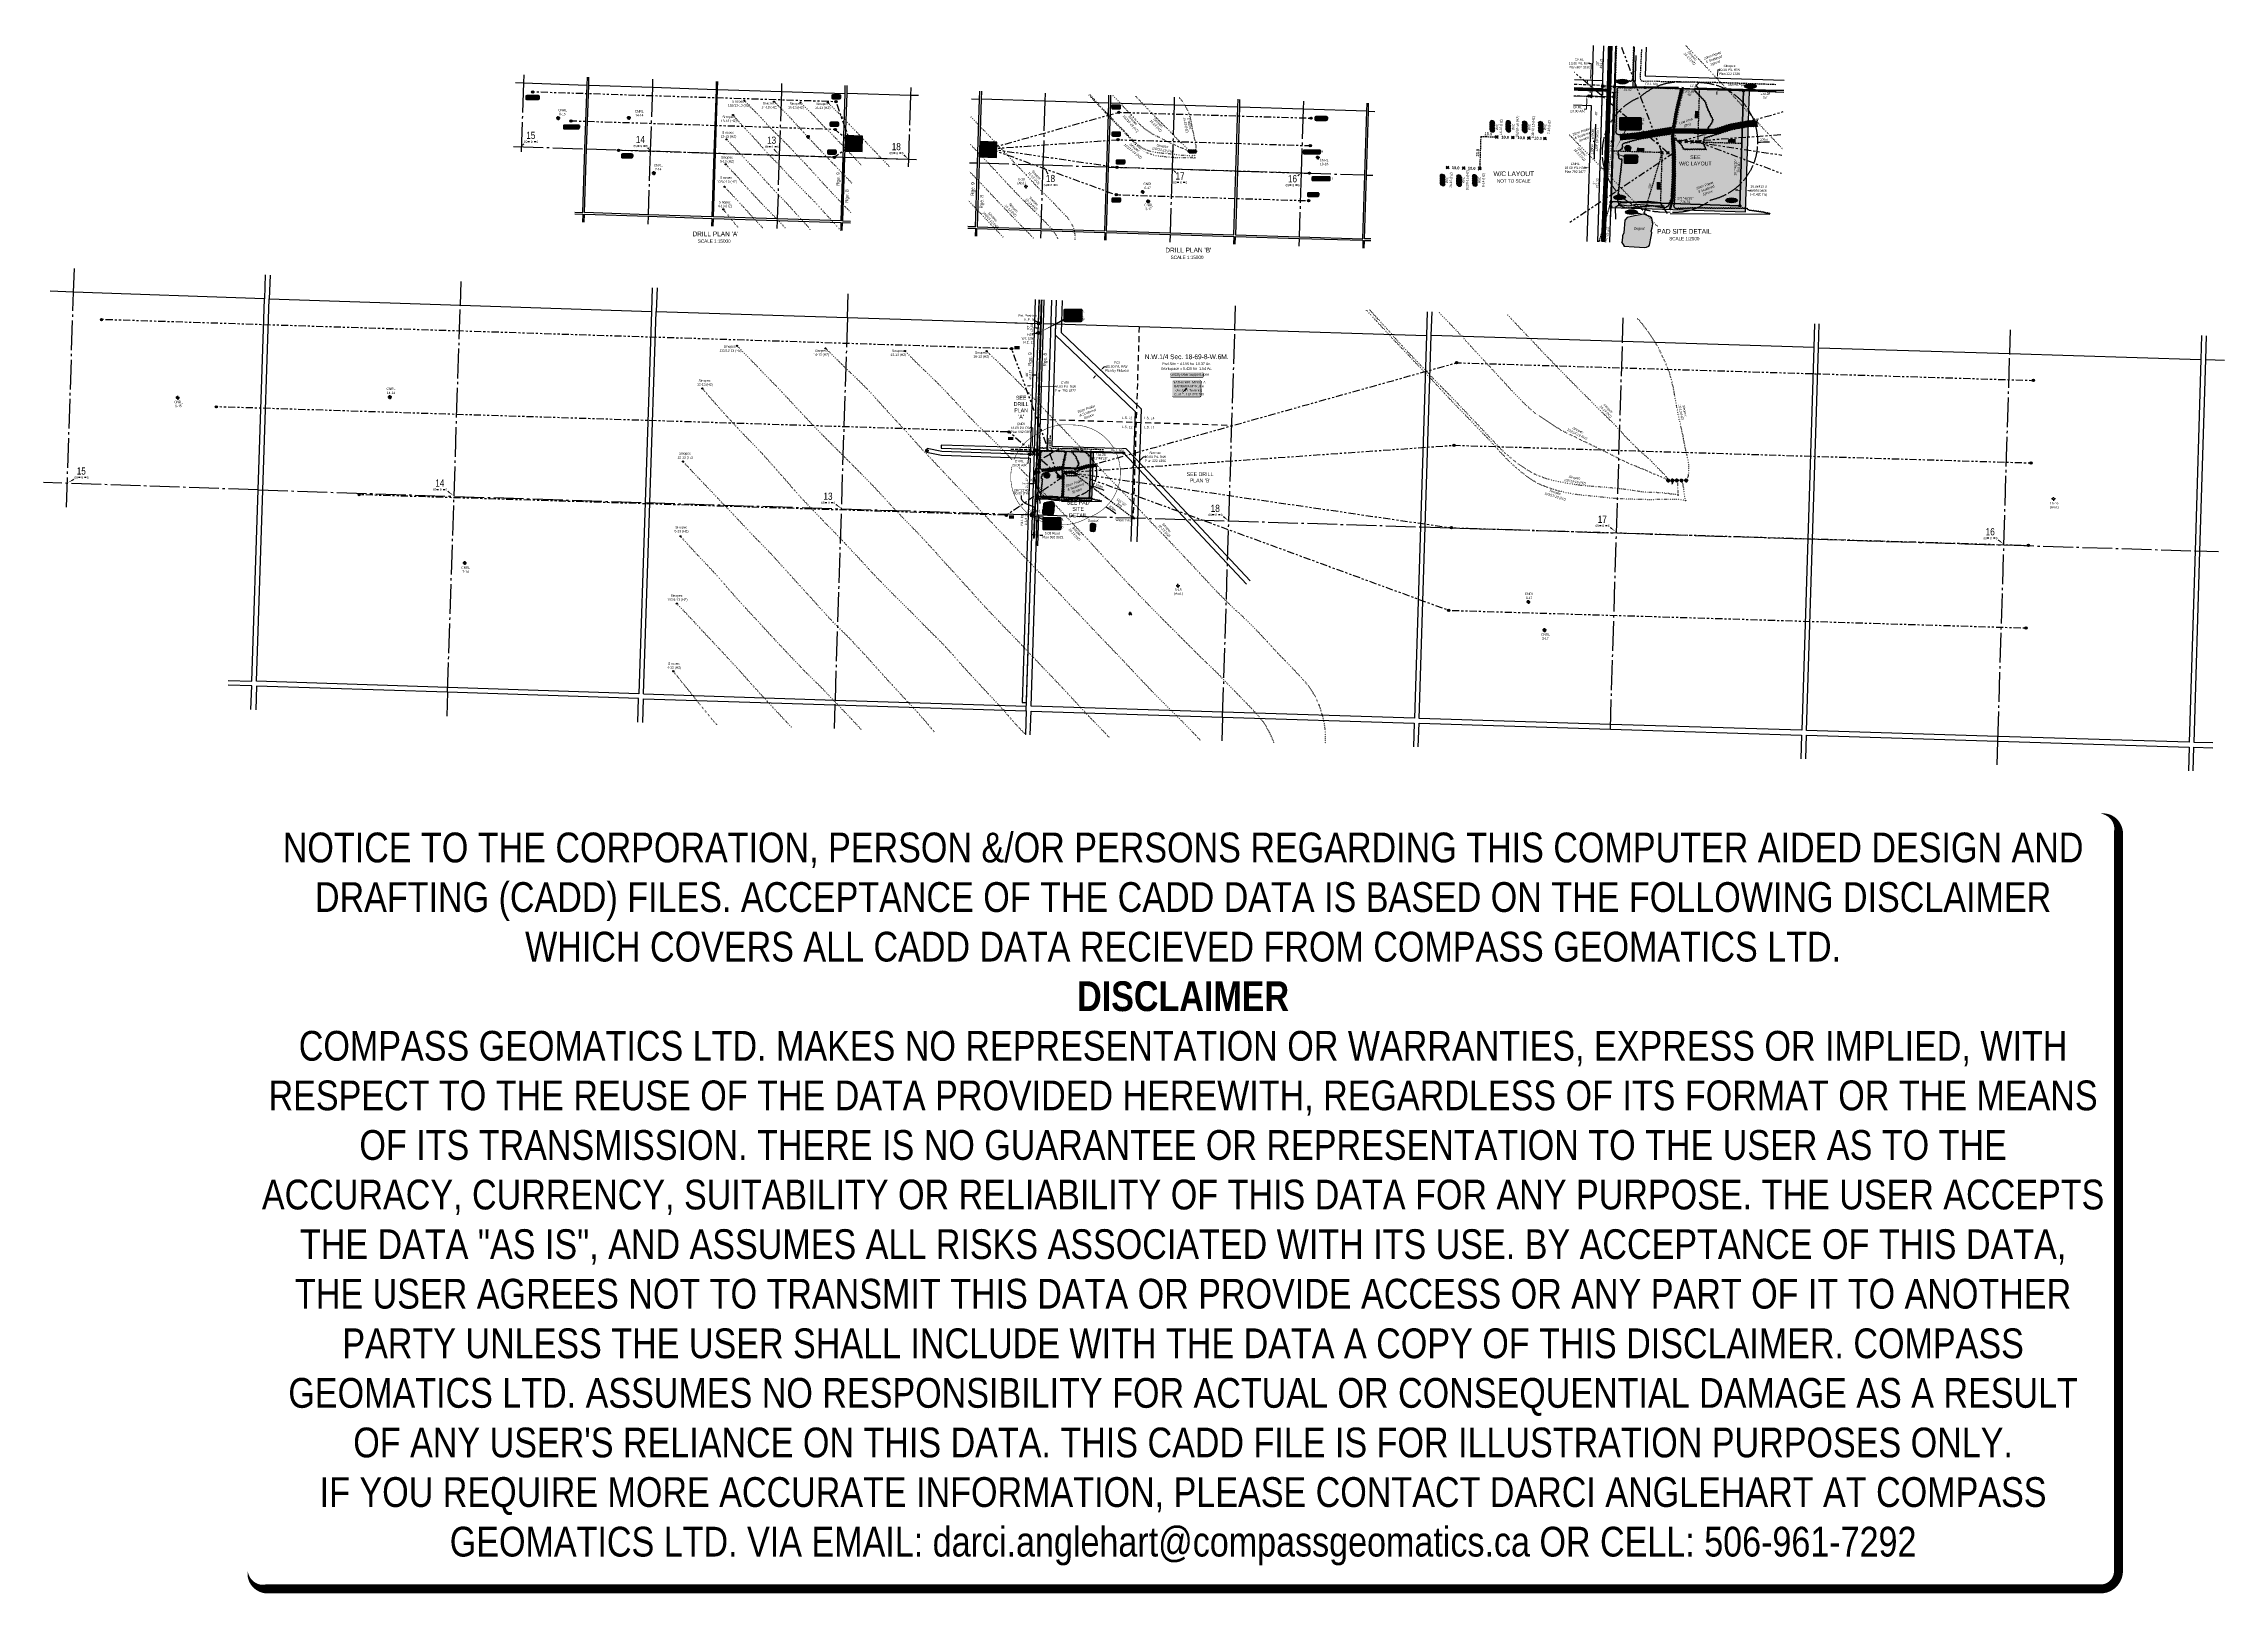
# Model space of a CAD drawing. Extents: x 353684 to 362846, y 6089656 to 6096169.
import ezdxf
from ezdxf.enums import TextEntityAlignment as Align

# ---------------------------------------------------------------- set-up
doc = ezdxf.new("R2010")
doc.units = 0
doc.header["$LTSCALE"] = 5
doc.header["$PDMODE"] = 34
doc.header["$PDSIZE"] = 0.03
for name, pattern in [('0', [1, 1, 0]), ('foc-ACCESSROAD', [3.75, 2.5, -1.25]), ('foc-BUFFER', [16.75, 15, -1.75]), ('foc-DOT', [1, 0.2, -0.8]), ('foc-DRILLPATH', [14.75, 6, -1.75, 1.75, -1.75, 1.75, -1.75]), ('foc-LSD', [8, 5, -3]), ('foc-QUARTERLINE', [33, 25, -3, 2, -3]), ('foc-TIELINE', [1.875, 1.25, -0.625]), ('foc-TOPO', [1, 0.2, -0.8]), ('foc-TRAV', [1.875, 1.25, -0.625]), ('POWERLINE5', [7.8, 2.4, -0.6, 0.6, -0.6, 0.6, -0.6, 2.4]), ('UG_PIPE', [1.875, 1.25, -0.625])]:
    doc.linetypes.add(name, pattern=pattern)
doc.layers.get('Defpoints').update_dxf_attribs({"color": 9})
for name, color, linetype in [('10', 1, 'Continuous'), ('35', 37, 'Continuous'), ('9', 3, 'Continuous'), ('ABADATA-DRILL', 8, 'foc-DOT'), ('ABADATA-DRILL-T', 8, 'Continuous'), ('AS-DRILL-T', 8, 'Continuous'), ('AS-FENCE', 48, 'foc-FENCE'), ('AS-OWNER', 7, 'Continuous'), ('AS-PIPE-UG', 44, 'UG_PIPE'), ('AS-PIPE-UG-T', 44, 'Continuous'), ('AS-POWER', 104, 'foc-POWER'), ('AS-POWER-EXISTING', 72, 'POWERLINE5'), ('AS-POWER-T', 104, 'Continuous'), ('AS-ROADS', 254, 'Continuous'), ('AS-SYMBOL', 7, 'Continuous'), ('AS-WILDLIFE-BLOCK', 131, 'Continuous'), ('AUX-BUFFER', 7, 'foc-BUFFER'), ('C-AR', 13, 'foc-ACCESSROAD'), ('C-RW', 13, 'Continuous'), ('C-SYMBOL', 7, 'Continuous'), ('CG-NOTES', 7, 'Continuous'), ('D-TXT', 6, 'Continuous'), ('DESCRIPTION', 4, 'Continuous'), ('DETAIL-T', 7, 'Continuous'), ('DRILL-T', 8, 'Continuous'), ('F-RW', 190, 'Continuous'), ('L-AREAREQUIRED', 7, 'Continuous'), ('L-AREAWORK', 5, 'Continuous'), ('L-BD', 7, 'Continuous'), ('L-DETAIL-T', 3, 'Continuous'), ('L-MON', 1, 'Continuous'), ('L-MON-T', 1, 'Continuous'), ('L-QSEC', 8, 'foc-QUARTERLINE'), ('L-ROAD-T', 7, 'Continuous'), ('L-SEC', 7, 'Continuous'), ('L-SECLBL', 7, 'Continuous'), ('L-SECTION-LSD', 7, 'foc-LSD'), ('L-TIE', 7, 'foc-TIELINE'), ('L-TITLEDB', 4, 'Continuous'), ('L-TITLEDB-T', 4, 'Continuous'), ('MSPOINT', 7, 'Continuous'), ('P-CROSSINGS', 250, 'Continuous'), ('P-ELEVATION', 7, 'Continuous'), ('P-PDRILLPATH', 12, 'foc-DRILLPATH'), ('P-PROPOSED', 10, 'Continuous'), ('P-PROPOSED-H', 21, 'Continuous'), ('P-TEMP-BLUE', 146, 'Continuous'), ('P-TEMP-BLUE-T', 146, 'Continuous'), ('P-TRAV', 4, 'foc-TRAV'), ('POINTNUMBER', 4, 'Continuous'), ('T-BUSH', 110, '0'), ('T-BUSH-T', 110, 'Continuous'), ('T-LOW-AREA', 48, 'foc-TOPO'), ('T-TIE', 201, 'foc-TIELINE'), ('T-WATER', 160, 'Continuous'), ('T-WATER-H', 133, 'Continuous'), ('T-WATER-T', 170, 'Continuous')]:
    doc.layers.add(name, color=color, linetype=linetype)
for name, color, linetype, lineweight in [('C-AR-T', 13, 'Continuous', 9), ('C-RW-T', 13, 'Continuous', 9), ('F-RW-T', 190, 'Continuous', 9), ('T-TEXT', 48, 'Continuous', 18), ('T-TIE-T', 201, 'Continuous', 18)]:
    doc.layers.add(name, color=color, linetype=linetype, lineweight=lineweight)
doc.layers.add('DISCLAIMER', color=7, linetype='Continuous', plot=False)
doc.layers.add('P-TEMP-BLUE-H', color=7, linetype='Continuous', true_color=0x99e6ff)
doc.styles.add('100L', font='ARIALN.TTF', dxfattribs={"height": 11})
doc.styles.add('175L', font='ARIALN.TTF', dxfattribs={"height": 20})
doc.styles.add('80', font='ARIALN.TTF', dxfattribs={"height": 10})
doc.styles.add('80CG', font='ARIALN.TTF', dxfattribs={"height": 10})
doc.styles.add('80L', font='ARIALN.TTF', dxfattribs={"height": 10})
doc.styles.add('80LS', font='ARIALNI.TTF', dxfattribs={"height": 10})
doc.styles.add('BOLD', font='ARIALNB.TTF')
doc.styles.add('Crossing', font='ARIALN.TTF', dxfattribs={"height": 10})
doc.styles.add('DESCRIPTION', font='ARIALN.TTF', dxfattribs={"height": 2.5})
doc.styles.add('foc-LtypeFont', font='ARIALN.TTF', dxfattribs={"height": 7.35})
doc.styles.add('POINTNUMBER', font='ARIALN.TTF', dxfattribs={"height": 2.5})
doc.styles.add('SIMPLEX', font='ARIALN.TTF')
doc.linetypes.add('foc-FENCE', pattern='A,10,-1,["X",foc-LtypeFont,S=0.2,R=0,X=-0.625,Y=-0.75],-1.24', length=12.24)
doc.linetypes.add('foc-POWER', pattern='A,6,-1,["P",foc-LtypeFont,S=0.2,R=0,X=-0.625,Y=-0.75],-1.24,4', length=12.24)
doc.dimstyles.new('CG2011', dxfattribs={"dimscale": 5, "dimtxt": 9, "dimasz": 2, "dimexe": 0.2, "dimexo": 0.0625, "dimgap": 0.5, "dimtad": 0, "dimtih": 1, "dimtoh": 1, "dimzin": 0, "dimdsep": 46, "dimtxsty": '80CG', "dimcen": 0.1, "dimse1": 1, "dimse2": 1, "dimclrd": 256, "dimclrt": 256, "dimaunit": 1, "dimadec": 4, "dimazin": 0, "dimtfac": 0.06, "dimtofl": 0, "dimtmove": 0, "dimatfit": 1, "dimfxl": 0.2, "dimtolj": 1, "dimtzin": 0, "dimlwd": -1, "dimarcsym": 0})
doc.dimstyles.new('COMPASS', dxfattribs={"dimscale": 5, "dimtxt": 10, "dimasz": 2.5, "dimexe": 0.2, "dimexo": 0.0625, "dimgap": 0.5, "dimtad": 0, "dimtih": 1, "dimtoh": 1, "dimzin": 0, "dimdsep": 46, "dimtxsty": '80', "dimcen": 0.1, "dimse1": 1, "dimse2": 1, "dimclrd": 256, "dimclrt": 256, "dimaunit": 1, "dimadec": 4, "dimazin": 0, "dimtfac": 0.06, "dimtofl": 0, "dimtmove": 0, "dimatfit": 1, "dimfxl": 0.2, "dimtolj": 1, "dimtzin": 0, "dimlwd": -1, "dimarcsym": 0})
doc.dimstyles.new('Compass 5 000', dxfattribs={"dimscale": 5, "dimtxt": 9, "dimasz": 2, "dimexe": 0.2, "dimexo": 0.0625, "dimgap": 0.5, "dimtad": 0, "dimtih": 1, "dimtoh": 1, "dimzin": 0, "dimdsep": 46, "dimtxsty": '80CG', "dimcen": 0.1, "dimse1": 1, "dimse2": 1, "dimclrd": 256, "dimclrt": 256, "dimaunit": 1, "dimadec": 4, "dimazin": 0, "dimtfac": 0.06, "dimtofl": 0, "dimtmove": 0, "dimatfit": 1, "dimfxl": 0.2, "dimtolj": 1, "dimtzin": 0, "dimlwd": -1, "dimarcsym": 0})

# ---------------------------------------------------------------- blocks, each defined once
blk = doc.blocks.new('L-SECLBL')
at = {"layer": '9', "color": 7}
for p, q in [((-5.1, -27.8), (-12.3, -27.8)), ((20.7, -27.8), (13.5, -27.8))]:
    blk.add_line(p, q, dxfattribs=at)
at = {"layer": '10', "color": 2, "style": 'SIMPLEX'}
blk.add_attdef('SEC', text='', height=30, dxfattribs=at).set_placement((0, 0), align=Align.MIDDLE)
at = {"layer": '10', "color": 5, "style": '80L'}
blk.add_attdef('TWP', text='', height=9.5, dxfattribs=at).set_placement((-14.4, -27.4), align=Align.MIDDLE_RIGHT)
blk.add_attdef('RGE', text='', height=9.5, dxfattribs=at).set_placement((3.6, -27.4), align=Align.MIDDLE_CENTER)
blk.add_attdef('MER', text='', height=9.5, dxfattribs=at).set_placement((23.2, -27.4), align=Align.MIDDLE_LEFT)
blk = doc.blocks.new('*U48')
h = blk.add_hatch(color=255)
edge = h.paths.add_edge_path()
edge.add_line((-64, -11.5), (64, -11.5))
edge.add_arc((64, -5.5), 6, 270, 360)
edge.add_line((70, -5.5), (70, 4))
edge.add_arc((64, 4), 6, 0, 90)
edge.add_line((64, 10), (-64, 10))
edge.add_arc((-64, 4), 6, 90, 180)
edge.add_line((-70, 4), (-70, -5.5))
edge.add_arc((-64, -5.5), 6, 180, 270)
at = {"color": 131, "flags": 128}
blk.add_lwpolyline([(-64, -11.5, 3, 3, 0), (64, -11.5, 3, 3, 0.414214), (70, -5.5, 3, 3, 0), (70, 4, 3, 0, 0.414214), (64, 10, 0, 0, 0), (-64, 10, 0, 0, 0.414214), (-70, 4, 0, 0, 0), (-70, -5.5, 0, 3, 0.414214)], format="xyseb", close=True, dxfattribs=at)
at = {"color": 131, "style": '80'}
blk.add_attdef('ENTER_TEXT_001', (-36, -5), '', height=10, dxfattribs=at)
blk = doc.blocks.new('*D49')
at = {"layer": 'C-RW-T', "transparency": 16777216}
for p, q in [((357830.5, 6094553.5), (357840.5, 6094553.5)), ((357840.5, 6094553.5), (357838.4, 6094489.3)), ((357838.1, 6094479.3), (357838.4, 6094489.3)), ((357837, 6094446.3), (357836.7, 6094436.3))]:
    blk.add_line(p, q, dxfattribs=at)
for points in [[(357835.4, 6094446.4), (357838.7, 6094446.3), (357837.3, 6094456.3)], [(357836.4, 6094479.3), (357839.7, 6094479.2), (357837.8, 6094469.3)]]:
    blk.add_solid(points, dxfattribs=at)
at = {"layer": 'Defpoints', "color": 0, "transparency": 16777216}
for p in [(357792.9, 6094457.7), (357793.4, 6094470.7), (357837.8, 6094469.3)]:
    blk.add_point(p, dxfattribs=at)
at = {"layer": 'C-RW-T', "transparency": 16777216, "insert": (357791.4, 6094553.5), "char_height": 10, "attachment_point": 5, "style": '80CG'}
blk.add_mtext('\\A1;CNRL\\P13.00 P/L R/W\\PPlan 962 0360 ', dxfattribs=at)
blk = doc.blocks.new('*D50')
at = {"layer": 'C-RW-T', "transparency": 16777216}
for p, q in [((357828.2, 6094730.8), (357818.2, 6094731.1)), ((357866.1, 6094729.6), (357937.5, 6094727.3))]:
    blk.add_line(p, q, dxfattribs=at)
for points in [[(357828.2, 6094732.5), (357828.1, 6094729.1), (357838.2, 6094730.5)], [(357866.2, 6094731.3), (357866.1, 6094727.9), (357856.1, 6094729.9)]]:
    blk.add_solid(points, dxfattribs=at)
at = {"layer": 'Defpoints', "color": 0, "transparency": 16777216}
for p in [(357842.2, 6094856.7), (357860.2, 6094856.1), (357856.1, 6094729.9)]:
    blk.add_point(p, dxfattribs=at)
at = {"layer": 'C-RW-T', "transparency": 16777216, "insert": (357976.6, 6094727.3), "char_height": 10, "attachment_point": 5, "style": '80CG'}
blk.add_mtext('\\A1;CNRL\\P18.00 P/L R/W\\PPlan 792 1877', dxfattribs=at)
blk = doc.blocks.new('*D51')
at = {"layer": 'Defpoints', "color": 0, "transparency": 16777216}
for p in [(357857.5, 6094143.4), (357861.3, 6094103.5), (357862.6, 6094143.2)]:
    blk.add_point(p, dxfattribs=at)
at = {"layer": 'L-TITLEDB-T', "transparency": 16777216}
for p, q in [((357846.3, 6094104), (357836.3, 6094104.3)), ((357871.3, 6094103.2), (357881.4, 6094102.9))]:
    blk.add_line(p, q, dxfattribs=at)
for points in [[(357846.3, 6094105.7), (357846.2, 6094102.4), (357856.3, 6094103.7)], [(357871.3, 6094104.9), (357871.2, 6094101.6), (357861.3, 6094103.5)]]:
    blk.add_solid(points, dxfattribs=at)
at = {"layer": 'L-TITLEDB-T', "transparency": 16777216, "insert": (357922.2, 6094102.9), "char_height": 10, "attachment_point": 5, "style": '80CG'}
blk.add_mtext('\\A1;5.03 Road\\P Plan 082 3922', dxfattribs=at)
blk = doc.blocks.new('*U52')
h = blk.add_hatch(color=59)
edge = h.paths.add_edge_path()
edge.add_line((-54, -37), (54, -37))
edge.add_arc((54, -31), 6, 270, 360)
edge.add_line((60, -31), (60, 29.5))
edge.add_arc((54, 29.5), 6, 0, 90)
edge.add_line((54, 35.5), (-54, 35.5))
edge.add_arc((-54, 29.5), 6, 90, 180)
edge.add_line((-60, 29.5), (-60, -31))
edge.add_arc((-54, -31), 6, 180, 270)
at = {"color": 1, "flags": 128}
blk.add_lwpolyline([(-54, -37, 3, 3, 0), (54, -37, 3, 3, 0.414214), (60, -31, 3, 3, 0), (60, 29.5, 3, 0, 0.414214), (54, 35.5, 0, 0, 0), (-54, 35.5, 0, 0, 0.414214), (-60, 29.5, 0, 0, 0), (-60, -31, 0, 3, 0.414214)], format="xyseb", close=True, dxfattribs=at)
blk.add_lwpolyline([(-19.7, -20.3, 0, 7.5, 0), (0, 0, 0, 0, 0)], format="xyseb", dxfattribs=at)
at = {"color": 1, "style": '80'}
blk.add_attdef('ENTER_TEXT_001', (-36, -5), '', height=10, dxfattribs=at)
blk = doc.blocks.new('*D53')
at = {"layer": 'Defpoints', "color": 0, "transparency": 16777216}
for p in [(358119.3, 6094767.3), (358125.7, 6094795.8), (358136.6, 6094785.4)]:
    blk.add_point(p, dxfattribs=at)
at = {"layer": 'F-RW-T', "transparency": 16777216}
for p, q in [((358101.5, 6094770.5), (358094.6, 6094763.3)), ((358132.6, 6094803), (358139.5, 6094810.2)), ((358139.5, 6094810.2), (358149.5, 6094810.2))]:
    blk.add_line(p, q, dxfattribs=at)
for points in [[(358100.3, 6094771.6), (358102.7, 6094769.3), (358108.4, 6094777.7)], [(358131.4, 6094804.2), (358133.8, 6094801.9), (358125.7, 6094795.8)]]:
    blk.add_solid(points, dxfattribs=at)
at = {"layer": 'F-RW-T', "transparency": 16777216, "insert": (358193.2, 6094810.2), "char_height": 10, "attachment_point": 5, "style": '80CG'}
blk.add_mtext('\\A1;PGI\\P25.00 P/L R/W\\PPlan by Midwest', dxfattribs=at)
blk = doc.blocks.new('*D56')
at = {"layer": 'C-AR-T', "transparency": 16777216}
for p, q in [((357823.3, 6094472.4), (357823.6, 6094482.4)), ((357821.1, 6094405.6), (357811.1, 6094405.6)), ((357822, 6094432.4), (357821.1, 6094405.6))]:
    blk.add_line(p, q, dxfattribs=at)
for points in [[(357821.6, 6094472.4), (357824.9, 6094472.3), (357822.9, 6094462.4)], [(357820.3, 6094432.5), (357823.6, 6094432.4), (357822.3, 6094442.4)]]:
    blk.add_solid(points, dxfattribs=at)
at = {"layer": 'C-AR-T', "transparency": 16777216, "insert": (357783.3, 6094405.6), "char_height": 10, "attachment_point": 5, "style": '80CG', "bg_fill": 3, "box_fill_scale": 1.1, "bg_fill_color": 256, "bg_fill_true_color": 13158600, "bg_fill_transparency": 0}
blk.add_mtext('\\A1;CNRL\\P20.00 A/R', dxfattribs=at)
at = {"layer": 'Defpoints', "color": 0, "transparency": 16777216}
for p in [(357805.2, 6094463), (357804.5, 6094443), (357822.3, 6094442.4)]:
    blk.add_point(p, dxfattribs=at)
blk = doc.blocks.new('fdia')
at = {"color": 255, "const_width": 1}
blk.add_lwpolyline([(-0.5, 0, 1), (0.5, 0, 1)], format="xyb", close=True, dxfattribs=at)
blk = doc.blocks.new('Fdiaa')
blk.add_blockref('fdia', (0, 0))
blk = doc.blocks.new('fdib')
at = {"color": 1, "const_width": 1.6}
blk.add_lwpolyline([(-0.4, 0, 1), (0.4, 0, 1)], format="xyb", close=True, dxfattribs=at)
at = {"color": 1}
blk.add_circle((0, 0), 0.8, dxfattribs=at)
blk = doc.blocks.new('Fdibb')
blk.add_blockref('fdib', (0, 0))
blk = doc.blocks.new('fdicc')
for name in ['Fdibb', 'Fdiaa']:
    blk.add_blockref(name, (0, 0))
blk = doc.blocks.new('FDI')
blk.add_blockref('fdicc', (0, 0))
blk = doc.blocks.new('TRIA')
blk.add_hatch(color=255).paths.add_polyline_path([(0, 1.5), (-1.5, -0.9), (1.4, -0.9)])
blk = doc.blocks.new('TRIAA')
blk.add_blockref('TRIA', (0, 0))
blk = doc.blocks.new('TRIB')
at = {"color": 1}
blk.add_lwpolyline([(-1.1, -0.7), (0, 1.1), (1, -0.7)], close=True, dxfattribs=at)
blk = doc.blocks.new('TRIBB')
blk.add_blockref('TRIB', (0, 0))
blk = doc.blocks.new('TRICC')
for name in ['TRIAA', 'TRIBB']:
    blk.add_blockref(name, (0, 0))
blk = doc.blocks.new('plspike')
blk.add_blockref('TRICC', (0, 0))
blk = doc.blocks.new('WC')
at = {"layer": 'L-MON'}
h = blk.add_hatch(color=255, dxfattribs=at)
h.dxf.hatch_style = 1
edge = h.paths.add_edge_path()
edge.add_arc((0, 0), 0.9, 0, 360)
at = {"layer": 'L-MON', "color": 240, "flags": 128}
for points in [[(-0.6, 0.5), (-1.2, 1.1)], [(0.5, 0.6), (1.1, 1.2)], [(-1.2, -1.2), (-0.6, -0.6)], [(1.2, -1.2), (0.6, -0.6)]]:
    blk.add_lwpolyline(points, dxfattribs=at)
at = {"layer": 'L-MON', "color": 240}
for radius in [0.8, 0.373]:
    blk.add_circle((0, 0), radius, dxfattribs=at)
blk = doc.blocks.new('POWERPOLE')
h = blk.add_hatch(color=255)
edge = h.paths.add_edge_path()
edge.add_arc((0, 0), 0.96, 0, 360)
at = {"linetype": 'Continuous'}
for p, q in [((0.7, -0.7), (-0.7, 0.7)), ((-0.7, -0.7), (0.7, 0.7))]:
    blk.add_line(p, q, dxfattribs=at)
blk.add_circle((0, 0), 0.96, dxfattribs=at)
blk = doc.blocks.new('*U66')
h = blk.add_hatch(color=255)
h.dxf.hatch_style = 1
edge = h.paths.add_edge_path()
edge.add_arc((-0.8, 0.1), 0.2, 84.2763, 264.2763, ccw=False)
edge.add_line((-0.8, 0.3), (-0.2, 0.2))
edge.add_line((-0.2, 0.2), (-0.2, -0.2))
edge.add_line((-0.2, -0.2), (-0.8, -0.1))
h = blk.add_hatch(color=255)
h.dxf.hatch_style = 1
edge = h.paths.add_edge_path()
edge.add_arc((-0.1, -1.1), 0.2, 174.2763, 354.2763, ccw=False)
edge.add_line((-0.3, -1.1), (-0.2, 0.2))
edge.add_line((-0.2, 0.2), (-0.1, 1.1))
edge.add_arc((0.1, 1.1), 0.2, -5.7237, 174.2763, ccw=False)
edge.add_line((0.3, 1.1), (0.1, -1.1))
at = {"color": 255, "flags": 128}
blk.add_lwpolyline([(-0.8, -0.1, -1), (-0.8, 0.3), (-0.2, 0.2), (-0.2, -0.2)], format="xyb", close=True, dxfattribs=at)
at = {"color": 72, "const_width": 0.1, "flags": 128}
for points in [[(-0.8, 0.1), (0, 0)], [(-0.1, -1.1), (0.1, 1.1)]]:
    blk.add_lwpolyline(points, dxfattribs=at)
at = {"color": 255}
blk.add_lwpolyline([(0.1, -1.1, -1), (-0.3, -1.1), (-0.2, 0.2), (-0.1, 1.1, -1), (0.3, 1.1)], format="xyb", close=True, dxfattribs=at)
blk = doc.blocks.new('*U67')
h = blk.add_hatch(color=255)
h.dxf.hatch_style = 1
edge = h.paths.add_edge_path()
edge.add_arc((1.1, -0.1), 0.2, -93.2029, 86.7971, ccw=False)
edge.add_line((1.1, -0.3), (-0.2, -0.2))
edge.add_line((-0.2, -0.2), (-1.1, -0.1))
edge.add_arc((-1.1, 0.1), 0.2, 86.7971, 266.7971, ccw=False)
edge.add_line((-1.1, 0.3), (1.1, 0.1))
h = blk.add_hatch(color=255)
h.dxf.hatch_style = 1
edge = h.paths.add_edge_path()
edge.add_arc((-0.1, -1.4), 0.2, 176.7971, 356.7971, ccw=False)
edge.add_line((-0.3, -1.4), (-0.2, -0.2))
edge.add_line((-0.2, -0.2), (0.2, -0.2))
edge.add_line((0.2, -0.2), (0.1, -1.4))
at = {"color": 255}
blk.add_lwpolyline([(1.1, 0.1, -1), (1.1, -0.3), (-0.2, -0.2), (-1.1, -0.1, -1), (-1.1, 0.3)], format="xyb", close=True, dxfattribs=at)
at = {"color": 72, "const_width": 0.1, "flags": 128}
for points in [[(1.1, -0.1), (-1.1, 0.1)], [(-0.1, -1.4), (0, 0)]]:
    blk.add_lwpolyline(points, dxfattribs=at)
at = {"color": 255, "flags": 128}
blk.add_lwpolyline([(0.1, -1.4, -1), (-0.3, -1.4), (-0.2, -0.2), (0.2, -0.2)], format="xyb", close=True, dxfattribs=at)
blk = doc.blocks.new('*D57')
at = {"layer": 'Defpoints', "color": 0, "transparency": 16777216}
for p in [(358283.6, 6094411.6), (358296, 6094369.1), (358310.6, 6094382.8)]:
    blk.add_point(p, dxfattribs=at)
at = {"layer": 'F-RW-T', "transparency": 16777216}
for p, q in [((358261.7, 6094391.1), (358254.4, 6094384.2)), ((358290.9, 6094418.4), (358305.2, 6094431.8)), ((358305.2, 6094431.8), (358315.2, 6094431.8))]:
    blk.add_line(p, q, dxfattribs=at)
for points in [[(358260.6, 6094392.3), (358262.9, 6094389.8), (358269, 6094397.9)], [(358289.7, 6094419.6), (358292, 6094417.2), (358283.6, 6094411.6)]]:
    blk.add_solid(points, dxfattribs=at)
at = {"layer": 'F-RW-T', "transparency": 16777216, "insert": (358354.7, 6094431.8), "char_height": 10, "attachment_point": 5, "style": '80CG'}
blk.add_mtext('\\A1;Sinopec\\P20.00 P/L R/W\\PPlan 222 1396', dxfattribs=at)
blk = doc.blocks.new('plbh')
at = {"layer": 'L-MON'}
h = blk.add_hatch(color=255, dxfattribs=at)
h.dxf.hatch_style = 1
edge = h.paths.add_edge_path()
edge.add_arc((0, 0), 1.16, 0, 360)
h = blk.add_hatch(color=256, dxfattribs=at)
h.dxf.hatch_style = 1
h.paths.add_polyline_path([(-0.96, 0, 1), (0.96, 0, 1)])
h.paths.add_polyline_path([(0.91, 0, -1), (-0.91, 0, -1)], flags=16)
h.paths.add_polyline_path([(0.45, 0, -1), (-0.45, 0, -1)], flags=0)
h = blk.add_hatch(color=256, dxfattribs=at)
h.dxf.hatch_style = 1
h.paths.add_polyline_path([(-0.45, 0, 1), (0.45, 0, 1)])
h.paths.add_polyline_path([(0.4, 0, -1), (-0.4, 0, -1)], flags=16)
at = {"layer": 'L-MON', "color": 240}
for radius in [0.96, 0.91, 0.45, 0.4]:
    blk.add_circle((0, 0), radius, dxfattribs=at)
blk = doc.blocks.new('*U59')
h = blk.add_hatch(color=255)
h.dxf.hatch_style = 1
edge = h.paths.add_edge_path()
edge.add_arc((-1.9, 0.2), 0.2, 84.2763, 264.2763, ccw=False)
edge.add_line((-1.9, 0.4), (-0.2, 0.2))
edge.add_line((-0.2, 0.2), (-0.2, -0.2))
edge.add_line((-0.2, -0.2), (-2, 0))
h = blk.add_hatch(color=255)
h.dxf.hatch_style = 1
edge = h.paths.add_edge_path()
edge.add_arc((-0.1, -1.1), 0.2, 174.2763, 354.2763, ccw=False)
edge.add_line((-0.3, -1.1), (-0.2, 0.2))
edge.add_line((-0.2, 0.2), (-0.1, 1.1))
edge.add_arc((0.1, 1.1), 0.2, -5.7237, 174.2763, ccw=False)
edge.add_line((0.3, 1.1), (0.1, -1.1))
at = {"color": 255, "flags": 128}
blk.add_lwpolyline([(-2, 0, -1), (-1.9, 0.4), (-0.2, 0.2), (-0.2, -0.2)], format="xyb", close=True, dxfattribs=at)
at = {"color": 72, "const_width": 0.1, "flags": 128}
for points in [[(-1.9, 0.2), (0, 0)], [(-0.1, -1.1), (0.1, 1.1)]]:
    blk.add_lwpolyline(points, dxfattribs=at)
at = {"color": 255}
blk.add_lwpolyline([(0.1, -1.1, -1), (-0.3, -1.1), (-0.2, 0.2), (-0.1, 1.1, -1), (0.3, 1.1)], format="xyb", close=True, dxfattribs=at)
blk = doc.blocks.new('*U60')
h = blk.add_hatch(color=255)
h.dxf.hatch_style = 1
edge = h.paths.add_edge_path()
edge.add_arc((1.1, -0.1), 0.2, -93.2029, 86.7971, ccw=False)
edge.add_line((1.1, -0.3), (-0.2, -0.2))
edge.add_line((-0.2, -0.2), (-1.1, -0.1))
edge.add_arc((-1.1, 0.1), 0.2, 86.7971, 266.7971, ccw=False)
edge.add_line((-1.1, 0.3), (1.1, 0.1))
h = blk.add_hatch(color=255)
h.dxf.hatch_style = 1
edge = h.paths.add_edge_path()
edge.add_arc((-0.2, -3.6), 0.2, 176.7971, 356.7971, ccw=False)
edge.add_line((-0.4, -3.6), (-0.2, -0.2))
edge.add_line((-0.2, -0.2), (0.2, -0.2))
edge.add_line((0.2, -0.2), (0, -3.6))
at = {"color": 255}
blk.add_lwpolyline([(1.1, 0.1, -1), (1.1, -0.3), (-0.2, -0.2), (-1.1, -0.1, -1), (-1.1, 0.3)], format="xyb", close=True, dxfattribs=at)
at = {"color": 72, "const_width": 0.1, "flags": 128}
for points in [[(1.1, -0.1), (-1.1, 0.1)], [(-0.2, -3.6), (0, 0)]]:
    blk.add_lwpolyline(points, dxfattribs=at)
at = {"color": 255, "flags": 128}
blk.add_lwpolyline([(0, -3.6, -1), (-0.4, -3.6), (-0.2, -0.2), (0.2, -0.2)], format="xyb", close=True, dxfattribs=at)
blk = doc.blocks.new('TEMP')
h = blk.add_hatch(color=255)
h.dxf.hatch_style = 1
h.paths.add_polyline_path([(0, 0.3), (-0.7, 1.2), (-0.7, 0.7), (-1.2, 0.7), (-0.3, 0), (-1.2, -0.7), (-0.7, -0.7), (-0.7, -1.2), (0, -0.3), (0.7, -1.2), (0.7, -0.7), (1.2, -0.7), (0.3, 0), (1.2, 0.7), (0.7, 0.7), (0.7, 1.2)])
h.paths.add_polyline_path([(0.6, 0.8), (0.6, 0.6), (0.8, 0.6), (0.1, 0), (0.8, -0.6), (0.6, -0.6), (0.6, -0.8), (0, -0.1), (-0.6, -0.8), (-0.6, -0.6), (-0.8, -0.6), (-0.1, 0), (-0.8, 0.6), (-0.6, 0.6), (-0.6, 0.8), (0, 0.1)], flags=16)
h = blk.add_hatch(color=1)
h.dxf.hatch_style = 1
h.paths.add_polyline_path([(0, 0.1), (-0.6, 0.8), (-0.6, 0.6), (-0.8, 0.6), (-0.1, 0), (-0.8, -0.6), (-0.6, -0.6), (-0.6, -0.8), (0, -0.1), (0.6, -0.8), (0.6, -0.6), (0.8, -0.6), (0.1, 0), (0.8, 0.6), (0.6, 0.6), (0.6, 0.8)])
at = {"color": 1}
for p, q in [((-0.1, 0), (0.1, 0)), ((0, 0.1), (0, -0.1))]:
    blk.add_line(p, q, dxfattribs=at)
at = {"color": 255, "flags": 128}
blk.add_lwpolyline([(-0.3, 0), (-1.2, 0.7), (-0.7, 0.7), (-0.7, 1.2), (0, 0.3), (0.7, 1.2), (0.7, 0.7), (1.2, 0.7), (0.3, 0), (1.2, -0.7), (0.7, -0.7), (0.7, -1.2), (0, -0.3), (-0.7, -1.2), (-0.7, -0.7), (-1.2, -0.7)], close=True, dxfattribs=at)
at = {"color": 1, "flags": 128}
blk.add_lwpolyline([(-0.1, 0), (-0.8, 0.6), (-0.6, 0.6), (-0.6, 0.8), (0, 0.1), (0.6, 0.8), (0.6, 0.6), (0.8, 0.6), (0.1, 0), (0.8, -0.6), (0.6, -0.6), (0.6, -0.8), (0, -0.1), (-0.6, -0.8), (-0.6, -0.6), (-0.8, -0.6)], close=True, dxfattribs=at)
blk = doc.blocks.new('*D62')
at = {"layer": 'Defpoints', "color": 0, "transparency": 16777216}
for p in [(360716.1, 6096024), (360729.6, 6096023.6), (360728, 6095974.1)]:
    blk.add_point(p, dxfattribs=at)
at = {"layer": 'F-RW-T', "transparency": 16777216}
for p, q in [((360716.4, 6096034), (360717.2, 6096058.7)), ((360717.2, 6096058.7), (360727.2, 6096058.7)), ((360714.2, 6095964.5), (360713.9, 6095954.5))]:
    blk.add_line(p, q, dxfattribs=at)
for points in [[(360714.7, 6096034), (360718.1, 6096033.9), (360716.1, 6096024)], [(360712.5, 6095964.6), (360715.9, 6095964.5), (360714.5, 6095974.5)]]:
    blk.add_solid(points, dxfattribs=at)
at = {"layer": 'F-RW-T', "transparency": 16777216, "insert": (360766.7, 6096058.7), "char_height": 10, "attachment_point": 5, "style": '80CG'}
blk.add_mtext('\\A1;Sinopec\\P20.00 P/L R/W\\PPlan 222 1396', dxfattribs=at)
blk = doc.blocks.new('*D63')
at = {"layer": 'C-AR-T', "transparency": 16777216}
for p, q in [((360169.6, 6096006.4), (360169.9, 6096016.4)), ((360167.3, 6095936.4), (360165.8, 6095893.4)), ((360165.8, 6095893.4), (360155.8, 6095893.4))]:
    blk.add_line(p, q, dxfattribs=at)
for points in [[(360165.6, 6095936.5), (360168.9, 6095936.4), (360167.6, 6095946.4)], [(360167.9, 6096006.4), (360171.2, 6096006.3), (360169.2, 6095996.4)]]:
    blk.add_solid(points, dxfattribs=at)
at = {"layer": 'Defpoints', "color": 0, "transparency": 16777216}
for p in [(360159.5, 6095946.7), (360161.1, 6095996.6), (360167.6, 6095946.4)]:
    blk.add_point(p, dxfattribs=at)
at = {"layer": 'C-AR-T', "transparency": 16777216, "insert": (360128.1, 6095893.4), "char_height": 10, "attachment_point": 5, "style": '80CG'}
blk.add_mtext('\\A1;CNRL\\P20.00 A/R', dxfattribs=at)
blk = doc.blocks.new('*D64')
at = {"layer": 'C-RW-T', "transparency": 16777216}
for p, q in [((360175.5, 6096085.7), (360185.5, 6096085.7)), ((360183.5, 6096024.4), (360183.8, 6096034.4)), ((360185.5, 6096085.7), (360183.8, 6096034.4)), ((360181.8, 6095971.9), (360181.5, 6095961.9))]:
    blk.add_line(p, q, dxfattribs=at)
for points in [[(360181.8, 6096024.4), (360185.1, 6096024.3), (360183.2, 6096014.4)], [(360180.1, 6095972), (360183.5, 6095971.8), (360182.1, 6095981.9)]]:
    blk.add_solid(points, dxfattribs=at)
at = {"layer": 'Defpoints', "color": 0, "transparency": 16777216}
for p in [(360147.5, 6096015.5), (360183.2, 6096014.4), (360146.5, 6095983)]:
    blk.add_point(p, dxfattribs=at)
at = {"layer": 'C-RW-T', "transparency": 16777216, "insert": (360136.4, 6096085.7), "char_height": 10, "attachment_point": 5, "style": '80CG'}
blk.add_mtext('\\A1;CNRL\\P13.00 P/L R/W\\PPlan 962 0360 ', dxfattribs=at)
blk = doc.blocks.new('*D65')
at = {"layer": 'C-RW-T', "transparency": 16777216}
for p, q in [((360167.7, 6095646.8), (360157.7, 6095647.1)), ((360233.1, 6095644.7), (360243.1, 6095644.4))]:
    blk.add_line(p, q, dxfattribs=at)
for points in [[(360167.7, 6095648.5), (360167.6, 6095645.1), (360177.7, 6095646.5)], [(360233.2, 6095646.4), (360233.1, 6095643), (360223.2, 6095645)]]:
    blk.add_solid(points, dxfattribs=at)
at = {"layer": 'Defpoints', "color": 0, "transparency": 16777216}
for p in [(360177.7, 6095648.4), (360177.7, 6095646.5), (360223.2, 6095647)]:
    blk.add_point(p, dxfattribs=at)
at = {"layer": 'C-RW-T', "transparency": 16777216, "insert": (360118.6, 6095647.1), "char_height": 10, "attachment_point": 5, "style": '80CG'}
blk.add_mtext('\\A1;CNRL\\P18.00 P/L R/W\\PPlan 792 1877', dxfattribs=at)
blk = doc.blocks.new('WAT')
h = blk.add_hatch(color=255)
h.dxf.hatch_style = 1
edge = h.paths.add_edge_path()
edge.add_arc((0, 0), 0.9, 0, 360)
at = {"color": 170}
for p, q in [((0, 0.8), (0, 1.6)), ((-0.6, -0.6), (-1.2, -1.2)), ((0.6, -0.6), (1.2, -1.2))]:
    blk.add_line(p, q, dxfattribs=at)
blk.add_circle((0, 0), 0.8, dxfattribs=at)
blk = doc.blocks.new('*U45')
at = {"layer": 'DETAIL-T', "color": 3, "insert": (0, 0), "char_height": 20, "width": 217.108, "attachment_point": 5, "style": '80CG'}
blk.add_mtext('PAD SITE DETAIL\\P{\\H0.7x;SCALE 1:2000}', dxfattribs=at)
blk = doc.blocks.new('GAS')
h = blk.add_hatch(color=255)
h.dxf.hatch_style = 1
edge = h.paths.add_edge_path()
edge.add_arc((0, 0), 0.9, 0, 360)
for p, q in [((-0.8, 0), (-1.6, 0)), ((-0.6, 0.6), (-1.1, 1.1)), ((0, 0.8), (0, 1.6)), ((0.6, 0.6), (1.1, 1.1)), ((1.6, 0), (0.8, 0)), ((-0.6, -0.6), (-1.1, -1.1)), ((0, -0.8), (0, -1.6)), ((1.1, -1.1), (0.6, -0.6))]:
    blk.add_line(p, q)
blk.add_circle((0, 0), 0.8)
blk = doc.blocks.new('Gabd')
for p, q in [((-0.8, 0), (-1.6, 0)), ((0, 0.8), (0, 1.6)), ((1.6, 0), (0.8, 0)), ((0, -0.8), (0, -1.6))]:
    blk.add_line(p, q)
blk.add_circle((0, 0), 0.8)
blk = doc.blocks.new('BH-Existing')
at = {"layer": 'AS-DRILL-T'}
h = blk.add_hatch(color=256, dxfattribs=at)
h.dxf.hatch_style = 1
edge = h.paths.add_edge_path()
edge.add_arc((0, 0), 0.5, 0, 360)
blk.add_circle((0, 0), 0.5, dxfattribs=at)
blk = doc.blocks.new('*U69')
h = blk.add_hatch(color=254)
edge = h.paths.add_edge_path()
edge.add_line((-14, -11.5), (14, -11.5))
edge.add_arc((14, -5.5), 6, 270, 360)
edge.add_line((20, -5.5), (20, 4))
edge.add_arc((14, 4), 6, 0, 90)
edge.add_line((14, 10), (-14, 10))
edge.add_arc((-14, 4), 6, 90, 180)
edge.add_line((-20, 4), (-20, -5.5))
edge.add_arc((-14, -5.5), 6, 180, 270)
at = {"color": 1, "flags": 128}
blk.add_lwpolyline([(-18.6, -4.6, 0, 10, 0), (0, 0, 5, 5, 0)], format="xyseb", dxfattribs=at)
blk.add_lwpolyline([(-14, -11.5, 3, 3, 0), (14, -11.5, 3, 3, 0.414214), (20, -5.5, 3, 3, 0), (20, 4, 3, 0, 0.414214), (14, 10, 0, 0, 0), (-14, 10, 0, 0, 0.414214), (-20, 4, 0, 0, 0), (-20, -5.5, 0, 3, 0.414214)], format="xyseb", close=True, dxfattribs=at)
at = {"color": 1, "style": '80'}
blk.add_attdef('ENTER_TEXT_001', (-36, -5), '', height=10, dxfattribs=at)
blk = doc.blocks.new('*U71')
h = blk.add_hatch(color=254)
edge = h.paths.add_edge_path()
edge.add_line((-24, -11.5), (24, -11.5))
edge.add_arc((24, -5.5), 6, 270, 360)
edge.add_line((30, -5.5), (30, 4))
edge.add_arc((24, 4), 6, 0, 90)
edge.add_line((24, 10), (-24, 10))
edge.add_arc((-24, 4), 6, 90, 180)
edge.add_line((-30, 4), (-30, -5.5))
edge.add_arc((-24, -5.5), 6, 180, 270)
at = {"color": 1, "flags": 128}
blk.add_lwpolyline([(-24, -11.5, 3, 3, 0), (24, -11.5, 3, 3, 0.414214), (30, -5.5, 3, 3, 0), (30, 4, 3, 0, 0.414214), (24, 10, 0, 0, 0), (-24, 10, 0, 0, 0.414214), (-30, 4, 0, 0, 0), (-30, -5.5, 0, 3, 0.414214)], format="xyseb", close=True, dxfattribs=at)
blk.add_lwpolyline([(-21.1, -10.2, 0, 10, 0), (0, 0, 5, 5, 0)], format="xyseb", dxfattribs=at)
at = {"color": 1, "style": '80'}
blk.add_attdef('ENTER_TEXT_001', (-36, -5), '', height=10, dxfattribs=at)
blk = doc.blocks.new('*U83')
h = blk.add_hatch(color=254)
edge = h.paths.add_edge_path()
edge.add_line((-29, -11.5), (29, -11.5))
edge.add_arc((29, -5.5), 6, 270, 360)
edge.add_line((35, -5.5), (35, 4))
edge.add_arc((29, 4), 6, 0, 90)
edge.add_line((29, 10), (-29, 10))
edge.add_arc((-29, 4), 6, 90, 180)
edge.add_line((-35, 4), (-35, -5.5))
edge.add_arc((-29, -5.5), 6, 180, 270)
at = {"color": 1, "flags": 128}
blk.add_lwpolyline([(-29, -11.5, 3, 3, 0), (29, -11.5, 3, 3, 0.414214), (35, -5.5, 3, 3, 0), (35, 4, 3, 0, 0.414214), (29, 10, 0, 0, 0), (-29, 10, 0, 0, 0.414214), (-35, 4, 0, 0, 0), (-35, -5.5, 0, 3, 0.414214)], format="xyseb", close=True, dxfattribs=at)
blk.add_lwpolyline([(-21.1, -10.2, 0, 10, 0), (0, 0, 5, 5, 0)], format="xyseb", dxfattribs=at)
at = {"color": 1, "style": '80'}
blk.add_attdef('ENTER_TEXT_001', (-36, -5), '', height=10, dxfattribs=at)
blk = doc.blocks.new('*U70')
h = blk.add_hatch(color=254)
edge = h.paths.add_edge_path()
edge.add_line((-19, -11.5), (19, -11.5))
edge.add_arc((19, -5.5), 6, 270, 360)
edge.add_line((25, -5.5), (25, 4))
edge.add_arc((19, 4), 6, 0, 90)
edge.add_line((19, 10), (-19, 10))
edge.add_arc((-19, 4), 6, 90, 180)
edge.add_line((-25, 4), (-25, -5.5))
edge.add_arc((-19, -5.5), 6, 180, 270)
at = {"color": 1, "flags": 128}
blk.add_lwpolyline([(-19, -11.5, 3, 3, 0), (19, -11.5, 3, 3, 0.414214), (25, -5.5, 3, 3, 0), (25, 4, 3, 0, 0.414214), (19, 10, 0, 0, 0), (-19, 10, 0, 0, 0.414214), (-25, 4, 0, 0, 0), (-25, -5.5, 0, 3, 0.414214)], format="xyseb", close=True, dxfattribs=at)
blk.add_lwpolyline([(-21.1, -10.2, 0, 10, 0), (0, 0, 5, 5, 0)], format="xyseb", dxfattribs=at)
at = {"color": 1, "style": '80'}
blk.add_attdef('ENTER_TEXT_001', (-36, -5), '', height=10, dxfattribs=at)
blk = doc.blocks.new('*U72')
h = blk.add_hatch(color=254)
edge = h.paths.add_edge_path()
edge.add_line((-21.5, -11.5), (21.5, -11.5))
edge.add_arc((21.5, -5.5), 6, 270, 360)
edge.add_line((27.5, -5.5), (27.5, 4))
edge.add_arc((21.5, 4), 6, 0, 90)
edge.add_line((21.5, 10), (-21.5, 10))
edge.add_arc((-21.5, 4), 6, 90, 180)
edge.add_line((-27.5, 4), (-27.5, -5.5))
edge.add_arc((-21.5, -5.5), 6, 180, 270)
at = {"color": 1, "flags": 128}
blk.add_lwpolyline([(-21.5, -11.5, 3, 3, 0), (21.5, -11.5, 3, 3, 0.414214), (27.5, -5.5, 3, 3, 0), (27.5, 4, 3, 0, 0.414214), (21.5, 10, 0, 0, 0), (-21.5, 10, 0, 0, 0.414214), (-27.5, 4, 0, 0, 0), (-27.5, -5.5, 0, 3, 0.414214)], format="xyseb", close=True, dxfattribs=at)
blk.add_lwpolyline([(-21.1, -10.2, 0, 10, 0), (0, 0, 5, 5, 0)], format="xyseb", dxfattribs=at)
at = {"color": 1, "style": '80'}
blk.add_attdef('ENTER_TEXT_001', (-36, -5), '', height=10, dxfattribs=at)
blk = doc.blocks.new('*U82')
h = blk.add_hatch(color=254)
edge = h.paths.add_edge_path()
edge.add_line((-31.5, -11.5), (31.5, -11.5))
edge.add_arc((31.5, -5.5), 6, 270, 360)
edge.add_line((37.5, -5.5), (37.5, 4))
edge.add_arc((31.5, 4), 6, 0, 90)
edge.add_line((31.5, 10), (-31.5, 10))
edge.add_arc((-31.5, 4), 6, 90, 180)
edge.add_line((-37.5, 4), (-37.5, -5.5))
edge.add_arc((-31.5, -5.5), 6, 180, 270)
at = {"color": 1, "flags": 128}
blk.add_lwpolyline([(-31.5, -11.5, 3, 3, 0), (31.5, -11.5, 3, 3, 0.414214), (37.5, -5.5, 3, 3, 0), (37.5, 4, 3, 0, 0.414214), (31.5, 10, 0, 0, 0), (-31.5, 10, 0, 0, 0.414214), (-37.5, 4, 0, 0, 0), (-37.5, -5.5, 0, 3, 0.414214)], format="xyseb", close=True, dxfattribs=at)
blk.add_lwpolyline([(-21.1, -10.2, 0, 10, 0), (0, 0, 5, 5, 0)], format="xyseb", dxfattribs=at)
at = {"color": 1, "style": '80'}
blk.add_attdef('ENTER_TEXT_001', (-36, -5), '', height=10, dxfattribs=at)
blk = doc.blocks.new('*U73')
h = blk.add_hatch(color=254)
edge = h.paths.add_edge_path()
edge.add_line((-34, -11.5), (34, -11.5))
edge.add_arc((34, -5.5), 6, 270, 360)
edge.add_line((40, -5.5), (40, 4))
edge.add_arc((34, 4), 6, 0, 90)
edge.add_line((34, 10), (-34, 10))
edge.add_arc((-34, 4), 6, 90, 180)
edge.add_line((-40, 4), (-40, -5.5))
edge.add_arc((-34, -5.5), 6, 180, 270)
at = {"color": 1, "flags": 128}
blk.add_lwpolyline([(-34, -11.5, 3, 3, 0), (34, -11.5, 3, 3, 0.414214), (40, -5.5, 3, 3, 0), (40, 4, 3, 0, 0.414214), (34, 10, 0, 0, 0), (-34, 10, 0, 0, 0.414214), (-40, 4, 0, 0, 0), (-40, -5.5, 0, 3, 0.414214)], format="xyseb", close=True, dxfattribs=at)
blk.add_lwpolyline([(-21.1, -10.2, 0, 10, 0), (0, 0, 5, 5, 0)], format="xyseb", dxfattribs=at)
at = {"color": 1, "style": '80'}
blk.add_attdef('ENTER_TEXT_001', (-36, -5), '', height=10, dxfattribs=at)
blk = doc.blocks.new('*D74')
at = {"layer": 'Defpoints', "color": 0, "transparency": 16777216}
for p in [(360813.5, 6095585.8), (360838.5, 6095585), (360837.4, 6095551)]:
    blk.add_point(p, dxfattribs=at)
at = {"layer": 'P-TEMP-BLUE-T', "transparency": 16777216}
for p, q in [((360802.4, 6095552.1), (360792.4, 6095552.4)), ((360847.4, 6095550.7), (360857.6, 6095550.4))]:
    blk.add_line(p, q, dxfattribs=at)
for points in [[(360802.5, 6095553.8), (360802.4, 6095550.4), (360812.4, 6095551.8)], [(360847.4, 6095552.3), (360847.3, 6095549), (360837.4, 6095551)]]:
    blk.add_solid(points, dxfattribs=at)
at = {"layer": 'P-TEMP-BLUE-T', "transparency": 16777216, "insert": (360888.8, 6095550.4), "char_height": 10, "attachment_point": 5, "style": '80CG'}
blk.add_mtext('\\A1;10.0x410.3\\PWorkspace\\P(=0.420 ha)', dxfattribs=at)
blk = doc.blocks.new('we')
at = {"layer": 'P-ELEVATION'}
h = blk.add_hatch(color=111, dxfattribs=at)
h.dxf.hatch_style = 1
edge = h.paths.add_edge_path()
edge.add_ellipse((0, 0), major_axis=(-24.4, 0), ratio=0.410256, start_angle=0, end_angle=360)
at = {"layer": 'P-ELEVATION', "color": 7, "flags": 128}
blk.add_lwpolyline([(0, 0, 12.5, 0, 0), (-12.4, -6.4, 0, 0, 0)], format="xyseb", dxfattribs=at)
at = {"layer": 'P-ELEVATION', "color": 7}
blk.add_ellipse((0, 0), major_axis=(-24.4, 0), ratio=0.410256, dxfattribs=at)
at = {"layer": 'P-ELEVATION', "style": '80'}
blk.add_attdef('ELEVATION', text='', height=10, dxfattribs=at).set_placement((0, 0), align=Align.MIDDLE_CENTER)
blk = doc.blocks.new('ICP_TEXT')
at = {"color": 14, "insert": (-10.8, -0.5), "char_height": 10, "attachment_point": 5, "style": '80L', "bg_fill": 1, "box_fill_scale": 1.15, "bg_fill_color": 255, "bg_fill_transparency": 0}
blk.add_mtext_dynamic_manual_height_columns('ICP', width=19.07, gutter_width=47.5, heights=[0], dxfattribs=at)
blk = doc.blocks.new('*U76')
at = {"layer": 'P-ELEVATION'}
h = blk.add_hatch(color=111, dxfattribs=at)
h.dxf.hatch_style = 1
edge = h.paths.add_edge_path()
edge.add_ellipse((0, 0), major_axis=(-24.4, 0), ratio=0.410256, start_angle=0, end_angle=360)
at = {"layer": 'P-ELEVATION', "color": 7, "flags": 128}
blk.add_lwpolyline([(0, 0, 12.5, 0, 0), (51.8, -9.4, 0, 0, 0)], format="xyseb", dxfattribs=at)
at = {"layer": 'P-ELEVATION', "color": 7}
blk.add_ellipse((0, 0), major_axis=(-24.4, 0), ratio=0.410256, dxfattribs=at)
at = {"layer": 'P-ELEVATION', "style": '80'}
blk.add_attdef('ELEVATION', text='', height=10, dxfattribs=at).set_placement((0, 0), align=Align.MIDDLE_CENTER)
blk = doc.blocks.new('WITFA')
blk.add_hatch(color=255).paths.add_polyline_path([(1.4, 0, 1), (-1.4, 0, 1)])
blk = doc.blocks.new('WITFAA')
blk.add_blockref('WITFA', (0, 0))
blk = doc.blocks.new('WITFB')
at = {"color": 1, "const_width": 1.44}
blk.add_lwpolyline([(-0.36, 0, 1), (0.36, 0, 1)], format="xyb", close=True, dxfattribs=at)
at = {"color": 1}
blk.add_circle((0, 0), 1.2, dxfattribs=at)
blk = doc.blocks.new('WITFBB')
blk.add_blockref('WITFB', (0, 0))
blk = doc.blocks.new('WITFCC')
for name in ['WITFAA', 'WITFBB']:
    blk.add_blockref(name, (0, 0))
blk = doc.blocks.new('WITF')
blk.add_blockref('WITFCC', (0, 0))
blk = doc.blocks.new('*U81')
h = blk.add_hatch(color=254)
edge = h.paths.add_edge_path()
edge.add_line((-34, -28.5), (34, -28.5))
edge.add_arc((34, -22.5), 6, 270, 360)
edge.add_line((40, -22.5), (40, 21))
edge.add_arc((34, 21), 6, 0, 90)
edge.add_line((34, 27), (-34, 27))
edge.add_arc((-34, 21), 6, 90, 180)
edge.add_line((-40, 21), (-40, -22.5))
edge.add_arc((-34, -22.5), 6, 180, 270)
at = {"color": 1, "flags": 128}
blk.add_lwpolyline([(-76, 33.6, 0, 10, 0), (0, 0, 5, 5, 0)], format="xyseb", dxfattribs=at)
blk.add_lwpolyline([(-34, -28.5, 3, 3, 0), (34, -28.5, 3, 3, 0.414214), (40, -22.5, 3, 3, 0), (40, 21, 3, 0, 0.414214), (34, 27, 0, 0, 0), (-34, 27, 0, 0, 0.414214), (-40, 21, 0, 0, 0), (-40, -22.5, 0, 3, 0.414214)], format="xyseb", close=True, dxfattribs=at)
at = {"color": 1, "style": '80'}
blk.add_attdef('ENTER_TEXT_001', (-36, -5), '', height=10, dxfattribs=at)
blk = doc.blocks.new('xing2')
h = blk.add_hatch(color=50)
h.dxf.hatch_style = 1
edge = h.paths.add_edge_path()
edge.add_ellipse((0, 0), major_axis=(-12.5, 0), ratio=0.816297, start_angle=0, end_angle=360)
h = blk.add_hatch(color=250)
h.dxf.hatch_style = 1
edge = h.paths.add_edge_path()
edge.add_ellipse((0, -2), major_axis=(-12.5, 0), ratio=0.816297, start_angle=0, end_angle=180)
edge.add_line((12.5, -2), (12.5, 0))
edge.add_ellipse((0, 0), major_axis=(-12.5, 0), ratio=0.816297, start_angle=0, end_angle=180, ccw=False)
edge.add_line((-12.5, 0), (-12.5, -2))
at = {"color": 250}
blk.add_ellipse((0, 0), major_axis=(-12.5, 0), ratio=0.816297, dxfattribs=at)
blk.add_ellipse((0, -2), major_axis=(-12.5, 0), ratio=0.816297, start_param=0, end_param=3.141593, dxfattribs=at)
at = {"color": 250, "style": 'Crossing'}
blk.add_attdef('CROSSING', text='', height=9, dxfattribs=at).set_placement((0.1, 0), align=Align.MIDDLE_CENTER)
at = {"color": 250, "style": 'Crossing', "flags": 1}
for tag, p in [('DESCRIPTION', (0.1, -25.8)), ('LOCATION', (0.1, -39.3)), ('DWG_REF', (0.1, -52.8)), ('OWNER', (0.1, -12.5))]:
    blk.add_attdef(tag, text='', height=9, dxfattribs=at).set_placement(p, align=Align.MIDDLE_CENTER)
blk = doc.blocks.new('*U85')
h = blk.add_hatch(color=255)
edge = h.paths.add_edge_path()
edge.add_line((-41.5, -28.5), (41.5, -28.5))
edge.add_arc((41.5, -22.5), 6, 270, 360)
edge.add_line((47.5, -22.5), (47.5, 21))
edge.add_arc((41.5, 21), 6, 0, 90)
edge.add_line((41.5, 27), (-41.5, 27))
edge.add_arc((-41.5, 21), 6, 90, 180)
edge.add_line((-47.5, 21), (-47.5, -22.5))
edge.add_arc((-41.5, -22.5), 6, 180, 270)
at = {"color": 104, "flags": 128}
blk.add_lwpolyline([(-41.5, -28.5, 3, 3, 0), (41.5, -28.5, 3, 3, 0.414214), (47.5, -22.5, 3, 3, 0), (47.5, 21, 3, 0, 0.414214), (41.5, 27, 0, 0, 0), (-41.5, 27, 0, 0, 0.414214), (-47.5, 21, 0, 0, 0), (-47.5, -22.5, 0, 3, 0.414214)], format="xyseb", close=True, dxfattribs=at)
at = {"color": 104, "style": '80'}
blk.add_attdef('ENTER_TEXT_001', (-26.8, -4.9), '', height=10, dxfattribs=at)
blk = doc.blocks.new('*U86')
h = blk.add_hatch(color=254)
edge = h.paths.add_edge_path()
edge.add_line((-34, -28.5), (34, -28.5))
edge.add_arc((34, -22.5), 6, 270, 360)
edge.add_line((40, -22.5), (40, 21))
edge.add_arc((34, 21), 6, 0, 90)
edge.add_line((34, 27), (-34, 27))
edge.add_arc((-34, 21), 6, 90, 180)
edge.add_line((-40, 21), (-40, -22.5))
edge.add_arc((-34, -22.5), 6, 180, 270)
at = {"color": 1, "flags": 128}
blk.add_lwpolyline([(-144.8, -75.3, 0, 10, 0), (0, 0, 5, 5, 0)], format="xyseb", dxfattribs=at)
blk.add_lwpolyline([(-34, -28.5, 3, 3, 0), (34, -28.5, 3, 3, 0.414214), (40, -22.5, 3, 3, 0), (40, 21, 3, 0, 0.414214), (34, 27, 0, 0, 0), (-34, 27, 0, 0, 0.414214), (-40, 21, 0, 0, 0), (-40, -22.5, 0, 3, 0.414214)], format="xyseb", close=True, dxfattribs=at)
at = {"color": 1, "style": '80'}
blk.add_attdef('ENTER_TEXT_001', (-36, -5), '', height=10, dxfattribs=at)
blk = doc.blocks.new('*U87')
h = blk.add_hatch(color=255)
edge = h.paths.add_edge_path()
edge.add_line((-24, -20), (24, -20))
edge.add_arc((24, -14), 6, 270, 360)
edge.add_line((30, -14), (30, 12.5))
edge.add_arc((24, 12.5), 6, 0, 90)
edge.add_line((24, 18.5), (-24, 18.5))
edge.add_arc((-24, 12.5), 6, 90, 180)
edge.add_line((-30, 12.5), (-30, -14))
edge.add_arc((-24, -14), 6, 180, 270)
at = {"color": 1, "flags": 128}
for points in [[(-72.8, 24.6, 0, 7.5, 0), (0, 0, 0, 0, 0)], [(-14.8, -4.7, 0, 7.5, 0), (0, 0, 0, 0, 0)]]:
    blk.add_lwpolyline(points, format="xyseb", dxfattribs=at)
blk.add_lwpolyline([(-24, -20, 3, 3, 0), (24, -20, 3, 3, 0.414214), (30, -14, 3, 3, 0), (30, 12.5, 3, 0, 0.414214), (24, 18.5, 0, 0, 0), (-24, 18.5, 0, 0, 0.414214), (-30, 12.5, 0, 0, 0), (-30, -14, 0, 3, 0.414214)], format="xyseb", close=True, dxfattribs=at)
at = {"color": 1, "style": '80'}
blk.add_attdef('ENTER_TEXT_001', (-26.8, -4.9), '', height=10, dxfattribs=at)
blk = doc.blocks.new('wa')
at = {"layer": 'P-ELEVATION'}
h = blk.add_hatch(color=111, dxfattribs=at)
h.dxf.hatch_style = 1
edge = h.paths.add_edge_path()
edge.add_arc((-17.4, -4.5), 6.1, 215, 325)
edge.add_arc((-7.4, -4.5), 6.1, 215, 325)
edge.add_arc((2.6, -4.5), 6.1, 215, 325)
edge.add_arc((12.7, -4.5), 6.1, 215, 325)
edge.add_arc((18.1, -3.7), 4.32, 263.43363, 373.43363)
edge.add_arc((18.8, 2.3), 6.1, 305, 415)
edge.add_arc((17.5, 4.4), 5.69, 30.69553, 140.69553)
edge.add_arc((8.1, 4.5), 6.1, 35, 145)
edge.add_arc((-1.9, 4.5), 6.1, 35, 145)
edge.add_arc((-11.9, 4.5), 6.1, 35, 145)
edge.add_arc((-18, 3.8), 4.33, 75.42608, 185.42608)
edge.add_arc((-18.4, -2.3), 6.96, 125, 235)
at = {"color": 240, "flags": 128}
blk.add_lwpolyline([(-22.4, -8, 0.520567), (-12.3, -8, 0.520567), (-2.4, -8, 0.520567), (7.6, -8, 0.520567), (17.6, -8, 0.520567), (22.4, -2.7, 0.520567), (22.4, 7.3, 0.520567), (13.1, 8, 0.520567), (3.1, 8, 0.520567), (-6.9, 8, 0.520567), (-16.9, 8, 0.520567), (-22.4, 3.4, 0.520567)], format="xyb", close=True, dxfattribs=at)
at = {"layer": 'P-ELEVATION', "color": 240, "flags": 128}
blk.add_lwpolyline([(0, 0, 12.5, 0, 0), (-12.4, -6.4, 0, 0, 0)], format="xyseb", dxfattribs=at)
at = {"layer": 'P-ELEVATION', "color": 240, "style": '80'}
blk.add_attdef('ELEVATION', text='', height=10, dxfattribs=at).set_placement((0, 0), align=Align.MIDDLE_CENTER)
blk = doc.blocks.new('Disclaimer_Legal')
at = {"layer": 'DISCLAIMER', "color": 254, "flags": 128}
blk.add_lwpolyline([(-3612.9, -1104.6, 37.5, 37.5, 0), (4096.1, -1104.6, 37.5, 37.5, 0.414214), (4171.1, -1029.6, 37.5, 37.5, 0), (4171.1, 2078.7, 37.5, 0, 0.414214), (4096.1, 2153.7, 0, 0, 0), (-3612.9, 2153.7, 0, 0, 0.414214), (-3687.9, 2078.7, 0, 0, 0), (-3687.9, -1029.6, 0, 37.5, 0.414214)], format="xyseb", close=True, dxfattribs=at)
at = {"layer": 'DISCLAIMER', "color": 254, "insert": (241.6, 533.9), "char_height": 125, "width": 7717.568, "attachment_point": 5, "style": '80'}
blk.add_mtext('NOTICE TO THE CORPORATION, PERSON &/OR PERSONS REGARDING THIS COMPUTER AIDED DESIGN AND DRAFTING (CADD) FILES. ACCEPTANCE OF THE CADD DATA IS BASED ON THE FOLLOWING DISCLAIMER WHICH COVERS ALL CADD DATA RECIEVED FROM COMPASS GEOMATICS LTD.\\P{\\fArial Narrow|b1|i0|c0|p34;DISCLAIMER}\\PCOMPASS GEOMATICS LTD. MAKES NO REPRESENTATION OR WARRANTIES, EXPRESS OR IMPLIED, WITH RESPECT TO THE REUSE OF THE DATA PROVIDED HEREWITH, REGARDLESS OF ITS FORMAT OR THE MEANS OF ITS TRANSMISSION. THERE IS NO GUARANTEE OR REPRESENTATION TO THE USER AS TO THE ACCURACY, CURRENCY, SUITABILITY OR RELIABILITY OF THIS DATA FOR ANY PURPOSE. THE USER ACCEPTS THE DATA "AS IS", AND ASSUMES ALL RISKS ASSOCIATED WITH ITS USE. BY ACCEPTANCE OF THIS DATA, THE USER AGREES NOT TO TRANSMIT THIS DATA OR PROVIDE ACCESS OR ANY PART OF IT TO ANOTHER PARTY UNLESS THE USER SHALL INCLUDE WITH THE DATA A COPY OF THIS DISCLAIMER. COMPASS GEOMATICS LTD. ASSUMES NO RESPONSIBILITY FOR ACTUAL OR CONSEQUENTIAL DAMAGE AS A RESULT OF ANY USER\'S RELIANCE ON THIS DATA. THIS CADD FILE IS FOR ILLUSTRATION PURPOSES ONLY.\\PIF YOU REQUIRE MORE ACCURATE INFORMATION, PLEASE CONTACT DARCI ANGLEHART AT COMPASS GEOMATICS LTD. VIA EMAIL: darci.anglehart@compassgeomatics.ca OR CELL: 506-961-7292', dxfattribs=at)

msp = doc.modelspace()

# ---------------------------------------------------------------- hatches: boundary and pattern name
at = {"layer": 'P-PROPOSED-H'}
h = msp.add_hatch(color=256, dxfattribs=at)
h.dxf.hatch_style = 1
h.paths.add_polyline_path([(360269.033, 6095504.448), (360810.373, 6095487.369), (360825.615, 6095971.004), (360284.275, 6095988.082)])
h = msp.add_hatch(color=256, dxfattribs=at)
h.dxf.hatch_style = 1
h.paths.add_polyline_path([(357050.41, 6095717.364), (357122.588, 6095715.087), (357124.621, 6095779.572), (357052.442, 6095781.849)])
h = msp.add_hatch(color=256, dxfattribs=at)
h.dxf.hatch_style = 1
h.paths.add_polyline_path([(357615.1, 6095692.874), (357687.279, 6095690.597), (357689.311, 6095755.082), (357617.133, 6095757.359)])
h = msp.add_hatch(color=256, dxfattribs=at)
h.dxf.hatch_style = 1
h.paths.add_polyline_path([(357861.669, 6094265.662), (358078.205, 6094258.83), (358084.302, 6094452.284), (357867.766, 6094459.116)])
at = {"layer": 'P-TEMP-BLUE-H'}
h = msp.add_hatch(color=256, dxfattribs=at)
h.dxf.hatch_style = 1
h.paths.add_polyline_path([(360269.033, 6095504.448), (360268.246, 6095479.467), (360834.567, 6095461.6), (360850.596, 6095970.215), (360825.615, 6095971.004), (360810.373, 6095487.369)])
h = msp.add_hatch(color=256, dxfattribs=at)
h.dxf.hatch_style = 1
h.paths.add_polyline_path([(357861.669, 6094265.662), (357861.354, 6094255.669), (358087.883, 6094248.523), (358094.294, 6094451.969), (358084.302, 6094452.284), (358078.205, 6094258.83)])
at = {"layer": 'T-WATER-H'}
h = msp.add_hatch(color=256, dxfattribs=at)
h.dxf.hatch_style = 1
h.paths.add_polyline_path([(360323.603, 6095317.718), (360365.943, 6095314.421), (360411.186, 6095311.786), (360418.066, 6095312.556), (360427.926, 6095317.658), (360431.116, 6095322.301), (360438.111, 6095358.273), (360440.461, 6095373.083), (360438.328, 6095380.663), (360441.266, 6095394.166), (360444.073, 6095411.298), (360440.551, 6095434.918), (360432.563, 6095442.743), (360406.721, 6095451.301), (360367.358, 6095444.378), (360337.516, 6095438.498), (360327.341, 6095426.766), (360323.313, 6095373.418), (360317.398, 6095360.963), (360315.358, 6095337.401), (360313.446, 6095335.808), (360323.678, 6095317.806)])
h = msp.add_hatch(color=256, dxfattribs=at)
h.dxf.hatch_style = 1
h.paths.add_polyline_path([(357883.497, 6094190.97), (357900.433, 6094189.651), (357918.53, 6094188.597), (357921.282, 6094188.905), (357925.226, 6094190.946), (357926.502, 6094192.803), (357929.3, 6094207.192), (357930.24, 6094213.116), (357929.387, 6094216.148), (357930.562, 6094221.549), (357931.685, 6094228.402), (357930.276, 6094237.85), (357927.081, 6094240.98), (357916.744, 6094244.403), (357900.999, 6094241.634), (357889.062, 6094239.282), (357884.992, 6094234.589), (357883.381, 6094213.25), (357881.015, 6094208.268), (357880.199, 6094198.843), (357879.434, 6094198.206), (357883.527, 6094191.005)])
h = msp.add_hatch(color=256, dxfattribs=at)
h.dxf.hatch_style = 1
h.paths.add_polyline_path([(358086.85, 6094153.157), (358098.089, 6094152.227), (358103.107, 6094148.584), (358103.691, 6094140.363), (358099.909, 6094119.298), (358094.535, 6094117.354), (358085.831, 6094118.024), (358082.84, 6094120.904), (358082.395, 6094134.34), (358082.865, 6094145.768), (358084.56, 6094152.836)])

# ---------------------------------------------------------------- linework, layer by layer
msp.add_line((360201.396, 6095756.77), (360193.516, 6095757.004))
at = {"layer": 'ABADATA-DRILL', "flags": 128}
for points in [[(360991.17, 6095724.66), (360968.068, 6095749.049), (360934.759, 6095784.241), (360901.58, 6095819.579), (360868.727, 6095854.981), (360836.126, 6095890.4), (360803.306, 6095926.052), (360770.532, 6095961.552), (360737.605, 6095996.956), (360704.648, 6096032.212), (360671.546, 6096067.622), (360638.624, 6096102.426), (360605.352, 6096137.191), (360581.866, 6096161.798)], [(357075.102, 6095459.327), (357073.929, 6095460.557), (357069.473, 6095465.193), (357064.99, 6095469.84), (357060.544, 6095474.475), (357056.105, 6095479.154), (357051.68, 6095483.832), (357047.242, 6095488.501), (357042.79, 6095493.174), (357038.342, 6095497.849), (357033.903, 6095502.518), (357029.468, 6095507.197), (357025.036, 6095511.855), (357020.584, 6095516.528), (357016.262, 6095521.086), (357011.799, 6095525.739), (357007.179, 6095530.45), (357002.654, 6095535.042), (356998.195, 6095539.691), (356993.753, 6095544.357), (356989.291, 6095549.03), (356984.859, 6095553.678), (356980.389, 6095558.335), (356975.987, 6095562.989), (356971.607, 6095567.733), (356967.342, 6095572.503), (356963.085, 6095577.319), (356958.773, 6095582.104), (356954.434, 6095586.856), (356950.077, 6095591.669), (356941.49, 6095601.231), (356937.21, 6095605.965), (356932.854, 6095610.721), (356928.483, 6095615.408), (356924.094, 6095620.172), (356919.758, 6095624.928), (356915.43, 6095629.723), (356911.146, 6095634.544), (356906.859, 6095639.354), (356902.553, 6095644.109), (356898.174, 6095648.866), (356889.456, 6095658.292), (356885.102, 6095662.991), (356880.687, 6095667.673), (356876.226, 6095672.272), (356871.725, 6095676.866), (356867.205, 6095681.491), (356862.7, 6095686.068), (356858.206, 6095690.665), (356853.734, 6095695.329), (356849.322, 6095699.983), (356844.925, 6095704.701), (356840.564, 6095709.424), (356836.222, 6095714.173), (356831.879, 6095718.935), (356827.51, 6095723.682), (356823.075, 6095728.374), (356818.572, 6095732.998), (356814.085, 6095737.602), (356809.6, 6095742.192), (356805.095, 6095746.766), (356800.558, 6095751.361), (356796.056, 6095755.942), (356791.564, 6095760.516), (356787.027, 6095765.104), (356782.445, 6095769.688), (356777.876, 6095774.23), (356773.35, 6095778.779), (356768.794, 6095783.324), (356759.688, 6095792.366), (356755.177, 6095796.96), (356750.711, 6095801.526), (356746.173, 6095806.085), (356741.648, 6095810.656), (356737.252, 6095815.22), (356728.38, 6095824.511), (356723.935, 6095829.17), (356719.657, 6095833.747), (356715.361, 6095838.395), (356710.974, 6095843.122), (356706.671, 6095847.756), (356702.293, 6095852.44), (356697.97, 6095857.088), (356693.579, 6095861.772), (356689.182, 6095866.386), (356684.756, 6095871.031), (356680.347, 6095875.583), (356675.846, 6095880.17), (356671.426, 6095884.701), (356666.956, 6095889.318), (356662.529, 6095893.93), (356658.137, 6095898.513), (356653.677, 6095903.143), (356644.635, 6095912.302), (356640.109, 6095916.857), (356635.591, 6095921.438), (356632.651, 6095924.452), (356628.96, 6095928.304)], [(357079.047, 6095582.868), (357076.2, 6095585.842), (357071.714, 6095590.466), (357067.314, 6095595.1), (357062.907, 6095599.821), (357058.482, 6095604.51), (357054.043, 6095609.165), (357049.556, 6095613.782), (357045.06, 6095618.416), (357040.598, 6095623.099), (357036.14, 6095627.775), (357031.665, 6095632.448), (357027.216, 6095637.094), (357022.795, 6095641.699), (357018.34, 6095646.365), (357013.921, 6095651.04), (357009.576, 6095655.715), (357005.204, 6095660.365), (357000.694, 6095664.993), (356996.187, 6095669.611), (356991.744, 6095674.256), (356987.349, 6095678.944), (356982.959, 6095683.678), (356978.549, 6095688.386), (356974.09, 6095693.045), (356969.6, 6095697.665), (356965.11, 6095702.289), (356960.647, 6095706.952), (356956.238, 6095711.597), (356951.799, 6095716.255), (356947.337, 6095720.921), (356942.861, 6095725.571), (356938.387, 6095730.175), (356933.923, 6095734.778), (356929.502, 6095739.472), (356925.106, 6095744.217), (356920.704, 6095748.904), (356916.263, 6095753.58), (356911.868, 6095758.271), (356907.494, 6095762.977), (356903.087, 6095767.688), (356898.672, 6095772.386), (356894.353, 6095776.908), (356889.863, 6095781.548), (356885.525, 6095786.247), (356881.268, 6095791.071), (356876.998, 6095795.884), (356872.713, 6095800.685), (356868.427, 6095805.439), (356864.108, 6095810.194), (356859.788, 6095814.922), (356855.467, 6095819.614), (356851.113, 6095824.337), (356846.776, 6095829.026), (356842.437, 6095833.685), (356838.141, 6095838.339), (356833.855, 6095843.073), (356829.621, 6095847.809), (356825.358, 6095852.542), (356821.1, 6095857.219), (356816.78, 6095861.957), (356812.457, 6095866.579), (356807.99, 6095871.192), (356803.461, 6095875.743), (356798.86, 6095880.227), (356794.223, 6095884.659), (356789.538, 6095889.108), (356784.956, 6095893.482), (356780.332, 6095897.963), (356775.755, 6095902.469), (356771.191, 6095906.982), (356766.607, 6095911.478), (356762.006, 6095915.956), (356756.713, 6095921.052), (356752.864, 6095924.741)], [(357120.763, 6095656.25), (357119.871, 6095657.224), (357115.497, 6095661.924), (357111.059, 6095666.62), (357106.614, 6095671.299), (357102.216, 6095675.986), (357097.839, 6095680.703), (357093.475, 6095685.396), (357089.081, 6095690.114), (357084.713, 6095694.784), (357080.315, 6095699.475), (357075.88, 6095704.17), (357071.455, 6095708.835), (357067.03, 6095713.523), (357062.621, 6095718.175), (357058.172, 6095722.837), (357053.707, 6095727.497), (357049.247, 6095732.136), (357044.764, 6095736.763), (357040.23, 6095741.371), (357035.688, 6095745.937), (357031.191, 6095750.541), (357026.784, 6095755.162), (357022.36, 6095759.867), (357017.966, 6095764.594), (357013.6, 6095769.331), (357009.237, 6095774.077), (357004.837, 6095778.811), (357000.391, 6095783.457), (356995.905, 6095787.984), (356991.338, 6095792.517), (356986.786, 6095797.069), (356982.298, 6095801.539), (356977.712, 6095805.986), (356973.049, 6095810.412), (356968.368, 6095814.794), (356963.8, 6095819.177), (356959.357, 6095823.686), (356954.917, 6095828.338), (356950.524, 6095832.949), (356946.122, 6095837.62), (356941.792, 6095842.342), (356937.462, 6095847.094), (356928.748, 6095856.523), (356924.332, 6095861.184), (356917.658, 6095868.131), (356915.429, 6095870.436), (356910.9, 6095874.994), (356906.408, 6095879.428), (356901.906, 6095883.885), (356897.302, 6095888.379), (356892.68, 6095892.84), (356888.057, 6095897.285), (356883.5, 6095901.691), (356874.386, 6095910.696), (356864.13, 6095921.167)], [(357236.521, 6095652.653), (357232.554, 6095656.817), (357228.089, 6095661.49), (357223.582, 6095666.128), (357219.054, 6095670.716), (357214.544, 6095675.33), (357210.098, 6095679.966), (357205.686, 6095684.644), (357201.308, 6095689.337), (357196.938, 6095694.057), (357192.568, 6095698.777), (357188.204, 6095703.504), (357183.841, 6095708.234), (357179.43, 6095712.932), (357174.958, 6095717.598), (357170.505, 6095722.227), (357166.022, 6095726.864), (357161.508, 6095731.492), (357157.007, 6095736.086), (357152.535, 6095740.636), (357148.056, 6095745.289), (357143.614, 6095749.978), (357139.173, 6095754.67), (357134.749, 6095759.382), (357130.369, 6095764.102), (357126.022, 6095768.825), (357121.646, 6095773.578), (357117.276, 6095778.312), (357112.886, 6095783.032), (357108.492, 6095787.733), (357104.078, 6095792.454), (357099.689, 6095797.095), (357095.252, 6095801.73), (357090.884, 6095806.307), (357086.437, 6095810.923), (357081.986, 6095815.502), (357077.522, 6095820.111), (357073.101, 6095824.709), (357068.757, 6095829.309), (357064.399, 6095833.981), (357060.01, 6095838.652), (357055.595, 6095843.327), (357051.176, 6095847.985), (357046.737, 6095852.647), (357042.318, 6095857.295), (357037.879, 6095861.947), (357033.481, 6095866.541), (357029.083, 6095871.126), (357024.616, 6095875.732), (357020.115, 6095880.319), (357015.568, 6095884.855), (357010.998, 6095889.364), (357006.451, 6095893.88), (357001.902, 6095898.419), (356997.366, 6095902.847), (356992.757, 6095907.198), (356988.066, 6095911.594), (356982.836, 6095916.638), (356978.556, 6095920.842)], [(358516.777, 6095715.278), (358516.777, 6095715.278), (358516.778, 6095715.298), (358516.752, 6095715.322), (358516.698, 6095715.407), (358516.673, 6095715.574), (358516.621, 6095715.723), (358516.69, 6095715.68), (358516.659, 6095715.351), (358516.479, 6095715.127), (358516.31, 6095715.052), (358516.056, 6095714.946), (358515.83, 6095714.857), (358515.678, 6095714.795), (358515.675, 6095714.812), (358515.772, 6095714.899), (358515.841, 6095714.98), (358515.963, 6095715.146), (358516.088, 6095715.306), (358516.22, 6095715.488), (358516.321, 6095715.745), (358516.365, 6095715.974), (358516.388, 6095715.95), (358516.418, 6095715.756), (358516.494, 6095715.19), (358516.671, 6095714.11), (358516.999, 6095712.856), (358517.223, 6095712.246), (358517.464, 6095711.624), (358517.712, 6095710.916), (358517.95, 6095710.102), (358518.127, 6095709.263), (358518.241, 6095708.532), (358518.358, 6095707.791), (358518.485, 6095706.927), (358518.637, 6095706.028), (358518.793, 6095705.16), (358518.926, 6095704.275), (358519.007, 6095703.349), (358519.038, 6095702.398), (358519.095, 6095701.469), (358519.258, 6095700.58), (358519.447, 6095699.687), (358519.593, 6095698.712), (358519.73, 6095697.764), (358519.867, 6095696.909), (358520.022, 6095696.081), (358520.223, 6095695.271), (358520.438, 6095694.447), (358520.619, 6095693.617), (358520.739, 6095692.76), (358520.838, 6095691.896), (358520.96, 6095691.092), (358521.069, 6095690.292), (358521.162, 6095689.442), (358521.255, 6095688.662), (358521.347, 6095688.079), (358521.447, 6095687.655), (358521.576, 6095687.418), (358521.744, 6095687.349), (358521.942, 6095687.28), (358522.124, 6095687.131), (358522.242, 6095686.96), (358522.278, 6095686.826), (358522.231, 6095686.711), (358522.165, 6095686.636), (358522.099, 6095686.541), (358522.124, 6095686.487), (358522.198, 6095686.488), (358522.2, 6095686.475), (358522.126, 6095686.427), (358522.082, 6095686.422), (358522.087, 6095686.475), (358522.163, 6095686.549), (358522.159, 6095686.526), (358522.089, 6095686.435), (358522.294, 6095686.485), (358522.336, 6095686.537), (358522.336, 6095686.541), (358522.304, 6095686.595), (358522.22, 6095686.688), (358522.138, 6095686.824), (358522.072, 6095686.949), (358521.964, 6095687.029), (358521.756, 6095687.089), (358521.434, 6095687.142), (358521.006, 6095687.192), (358520.467, 6095687.242), (358519.862, 6095687.311), (358519.169, 6095687.426), (358518.323, 6095687.583), (358517.345, 6095687.773), (358516.252, 6095688.001), (358515.049, 6095688.245), (358513.702, 6095688.477), (358512.237, 6095688.656), (358510.662, 6095688.755), (358508.999, 6095688.78), (358507.187, 6095688.75), (358505.254, 6095688.68), (358503.224, 6095688.603), (358501.087, 6095688.53), (358498.895, 6095688.481), (358496.604, 6095688.476), (358494.19, 6095688.515), (358491.714, 6095688.562), (358489.183, 6095688.574), (358486.631, 6095688.533), (358484.015, 6095688.488), (358481.344, 6095688.418), (358478.613, 6095688.32), (358475.826, 6095688.246), (358472.968, 6095688.235), (358470.142, 6095688.294), (358464.808, 6095688.456), (358463.148, 6095688.508), (358460.259, 6095688.578), (358457.323, 6095688.626), (358454.383, 6095688.684), (358451.348, 6095688.772), (358448.273, 6095688.882), (358445.201, 6095688.991), (358442.133, 6095689.096), (358439.045, 6095689.199), (358435.897, 6095689.31), (358432.779, 6095689.418), (358429.638, 6095689.536), (358426.558, 6095689.695), (358423.41, 6095689.92), (358420.26, 6095690.191), (358417.098, 6095690.51), (358410.803, 6095691.186), (358407.625, 6095691.519), (358404.461, 6095691.851), (358401.267, 6095692.197), (358398.142, 6095692.534), (358395.008, 6095692.859), (358391.799, 6095693.186), (358388.601, 6095693.502), (358385.416, 6095693.815), (358382.221, 6095694.138), (358379.039, 6095694.45), (358372.631, 6095695.14), (358366.284, 6095695.992), (358359.95, 6095697.033), (358353.703, 6095698.271), (358347.496, 6095699.759), (358341.289, 6095701.443), (358335.222, 6095703.252), (358329.175, 6095705.275), (358323.19, 6095707.559), (358320.228, 6095708.819), (358317.318, 6095710.147), (358311.637, 6095713.105), (358306.239, 6095716.458), (358300.98, 6095720.104), (358295.864, 6095723.875), (358290.909, 6095727.851), (358286.052, 6095731.978), (358281.253, 6095736.149), (358276.55, 6095740.528), (358272.013, 6095745.098), (358267.588, 6095749.721), (358263.19, 6095754.357), (358258.869, 6095759.104), (358254.629, 6095763.892), (358250.323, 6095768.668), (358245.952, 6095773.323), (358237.076, 6095782.474), (358232.609, 6095787.058), (358228.174, 6095791.659), (358223.735, 6095796.273), (358219.312, 6095800.863), (358214.871, 6095805.5), (358210.462, 6095810.086), (358205.989, 6095814.681), (358201.524, 6095819.292), (358197.095, 6095823.899), (358192.611, 6095828.561), (358188.203, 6095833.18), (358183.81, 6095837.883), (358179.466, 6095842.624), (358175.128, 6095847.368), (358170.775, 6095852.075), (358166.489, 6095856.638), (358162.031, 6095861.279), (358157.586, 6095865.896), (358153.125, 6095870.554), (358148.747, 6095875.096), (358144.341, 6095879.679), (358139.946, 6095884.304), (358135.522, 6095888.954), (358131.052, 6095893.616), (358126.683, 6095898.237), (358122.276, 6095902.89), (358117.852, 6095907.547), (358113.501, 6095912.188), (358109.132, 6095916.9), (358104.75, 6095921.615), (358100.401, 6095926.333), (358096.079, 6095931.046), (358091.714, 6095935.781), (358087.379, 6095940.499), (358083.033, 6095945.203), (358078.631, 6095949.899), (358074.495, 6095954.313)], [(358510.077, 6095715.412), (358510.077, 6095715.412), (358510.088, 6095715.442), (358510.099, 6095715.475), (358510.091, 6095715.542), (358510.067, 6095715.716), (358510.016, 6095715.908), (358509.888, 6095716.098), (358509.742, 6095716.31), (358509.616, 6095716.44), (358509.491, 6095716.411), (358509.416, 6095716.253), (358509.338, 6095715.985), (358509.3, 6095715.73), (358509.378, 6095715.554), (358509.548, 6095715.355), (358509.808, 6095715.107), (358510.002, 6095714.911), (358510.103, 6095714.841), (358510.158, 6095714.809), (358510.175, 6095714.799), (358510.214, 6095714.781), (358510.25, 6095714.76), (358510.289, 6095714.722), (358510.324, 6095714.647), (358510.356, 6095714.5), (358510.392, 6095714.272), (358510.416, 6095713.974), (358510.434, 6095713.59), (358510.457, 6095713.136), (358510.502, 6095712.564), (358510.554, 6095711.872), (358510.612, 6095711.15), (358510.653, 6095710.432), (358510.638, 6095709.642), (358510.61, 6095708.849), (358510.606, 6095708.089), (358510.636, 6095707.341), (358510.653, 6095706.59), (358510.656, 6095705.816), (358510.671, 6095705.042), (358510.711, 6095704.27), (358510.78, 6095703.501), (358510.861, 6095702.772), (358510.96, 6095702.101), (358511.05, 6095701.455), (358511.07, 6095700.801), (358511.042, 6095700.115), (358511.028, 6095699.348), (358511.043, 6095698.547), (358511.085, 6095697.759), (358511.101, 6095696.998), (358511.118, 6095696.354), (358511.172, 6095695.845), (358511.252, 6095695.416), (358511.36, 6095695.139), (358511.497, 6095695.028), (358511.64, 6095694.9), (358511.772, 6095694.659), (358511.896, 6095694.362), (358512.026, 6095694.128), (358512.165, 6095693.977), (358512.299, 6095693.899), (358512.428, 6095693.878), (358512.478, 6095693.967), (358512.496, 6095694.12), (358512.39, 6095694.26), (358512.238, 6095694.298), (358512.122, 6095694.335), (358512.08, 6095694.48), (358512.099, 6095694.652), (358511.904, 6095694.825), (358511.547, 6095694.906), (358511.358, 6095694.846), (358511.335, 6095694.75), (358511.352, 6095694.666), (358511.343, 6095694.593), (358511.376, 6095694.575), (358511.442, 6095694.646), (358511.443, 6095694.699), (358511.393, 6095694.671), (358511.351, 6095694.616), (358511.339, 6095694.563), (358511.339, 6095694.549), (358511.354, 6095694.606), (358511.4, 6095694.711), (358511.477, 6095694.825), (358511.534, 6095694.82), (358511.572, 6095694.769), (358511.575, 6095694.762), (358511.572, 6095694.762), (358511.492, 6095694.775), (358511.3, 6095694.791), (358511.01, 6095694.823), (358510.655, 6095694.881), (358510.18, 6095694.942), (358509.586, 6095695.014), (358508.915, 6095695.122), (358508.17, 6095695.278), (358507.318, 6095695.455), (358506.33, 6095695.626), (358505.224, 6095695.777), (358504.011, 6095695.905), (358502.695, 6095696.056), (358501.291, 6095696.266), (358499.854, 6095696.508), (358498.294, 6095696.757), (358496.644, 6095696.988), (358494.88, 6095697.197), (358493.048, 6095697.387), (358491.16, 6095697.576), (358489.234, 6095697.749), (358487.274, 6095697.884), (358485.227, 6095697.994), (358480.372, 6095698.259), (358480.003, 6095698.28), (358477.788, 6095698.363), (358475.608, 6095698.417), (358473.426, 6095698.475), (358471.26, 6095698.536), (358469.105, 6095698.637), (358466.992, 6095698.783), (358464.826, 6095698.94), (358462.644, 6095699.115), (358460.39, 6095699.339), (358458.22, 6095699.58), (358455.958, 6095699.877), (358453.661, 6095700.235), (358451.193, 6095700.659), (358448.543, 6095701.142), (358445.817, 6095701.62), (358443.042, 6095702.027), (358440.224, 6095702.361), (358437.392, 6095702.663), (358434.517, 6095702.98), (358431.61, 6095703.317), (358428.662, 6095703.666), (358425.722, 6095704.007), (358422.674, 6095704.346), (358419.593, 6095704.682), (358416.977, 6095704.953), (358413.818, 6095705.245), (358410.634, 6095705.495), (358407.462, 6095705.714), (358404.288, 6095705.933), (358397.959, 6095706.38), (358391.604, 6095706.871), (358385.293, 6095707.375), (358379.008, 6095707.944), (358372.46, 6095708.759), (358366.101, 6095709.73), (358359.764, 6095710.698), (358353.42, 6095711.72), (358347.113, 6095712.88), (358340.793, 6095714.161), (358334.526, 6095715.64), (358328.328, 6095717.394), (358322.278, 6095719.417), (358316.38, 6095721.721), (358310.61, 6095724.282), (358304.966, 6095727.146), (358299.496, 6095730.312), (358294.194, 6095733.758), (358289.083, 6095737.463), (358284.088, 6095741.333), (358279.26, 6095745.226), (358274.313, 6095749.358), (358269.529, 6095753.489), (358264.86, 6095757.764), (358260.4, 6095762.241), (358256.071, 6095766.835), (358251.749, 6095771.449), (358247.413, 6095776.049), (358243.057, 6095780.62), (358238.711, 6095785.215), (358234.383, 6095789.832), (358230.04, 6095794.426), (358225.701, 6095799.013), (358221.355, 6095803.614), (358217.012, 6095808.205), (358212.666, 6095812.789), (358208.299, 6095817.347), (358203.932, 6095821.902), (358199.563, 6095826.484), (358195.169, 6095831.033), (358190.737, 6095835.556), (358186.289, 6095840.057), (358181.846, 6095844.538), (358177.329, 6095849.114), (358172.844, 6095853.723), (358168.437, 6095858.379), (358164.083, 6095863.033), (358159.696, 6095867.699), (358155.265, 6095872.362), (358150.817, 6095876.986), (358146.339, 6095881.608), (358141.869, 6095886.193), (358137.387, 6095890.801), (358132.895, 6095895.414), (358128.433, 6095900.038), (358124.078, 6095904.746), (358119.798, 6095909.545), (358115.572, 6095914.349), (358111.314, 6095919.177), (358107.067, 6095923.962), (358102.801, 6095928.74), (358098.447, 6095933.512), (358094.117, 6095938.179), (358089.802, 6095942.905), (358085.519, 6095947.708), (358081.257, 6095952.523), (358079.842, 6095954.147)], [(358503.422, 6095715.619), (358503.422, 6095715.619), (358503.469, 6095715.608), (358503.492, 6095715.614), (358503.499, 6095715.63), (358503.504, 6095715.674), (358503.502, 6095715.727), (358503.51, 6095715.777), (358503.528, 6095716.03), (358503.522, 6095716.147), (358503.529, 6095716.25), (358503.54, 6095716.303), (358503.54, 6095716.306), (358503.53, 6095716.286), (358503.512, 6095716.26), (358503.434, 6095716.223), (358503.302, 6095716.157), (358503.154, 6095716.095), (358502.998, 6095716.043), (358502.827, 6095715.901), (358502.714, 6095715.675), (358502.686, 6095715.532), (358502.669, 6095715.429), (358502.659, 6095715.313), (358502.656, 6095715.213), (358502.66, 6095715.126), (358502.675, 6095715.082), (358502.7, 6095715.012), (358502.733, 6095714.894), (358502.768, 6095714.733), (358502.776, 6095714.362), (358502.762, 6095714.026), (358502.765, 6095713.896), (358502.761, 6095713.766), (358502.762, 6095713.599), (358502.766, 6095713.396), (358502.775, 6095712.932), (358502.773, 6095712.451), (358502.773, 6095712.231), (358502.777, 6095712.031), (358502.785, 6095711.637), (358502.798, 6095711.434), (358502.806, 6095711.257), (358502.815, 6095710.996), (358502.82, 6095710.829), (358502.847, 6095710.735), (358503.068, 6095710.665), (358503.235, 6095710.796), (358503.264, 6095710.855), (358503.323, 6095711.034), (358503.431, 6095711.28), (358503.471, 6095711.399), (358503.481, 6095711.502), (358503.483, 6095711.579), (358503.478, 6095711.619), (358503.495, 6095711.642), (358503.541, 6095711.63), (358503.611, 6095711.602), (358503.693, 6095711.586), (358503.783, 6095711.58), (358503.884, 6095711.606), (358503.986, 6095711.663), (358504.084, 6095711.697), (358504.187, 6095711.694), (358504.26, 6095711.681), (358504.333, 6095711.659), (358504.424, 6095711.69), (358504.495, 6095711.714), (358504.496, 6095711.654), (358504.444, 6095711.579), (358504.362, 6095711.542), (358504.269, 6095711.544), (358504.187, 6095711.58), (358504.108, 6095711.609), (358504.032, 6095711.649), (358503.954, 6095711.708), (358503.866, 6095711.774), (358503.769, 6095711.88), (358503.691, 6095712.033), (358503.639, 6095712.208), (358503.607, 6095712.335), (358503.58, 6095712.323), (358503.505, 6095712.159), (358503.395, 6095711.949), (358503.287, 6095711.802), (358503.187, 6095711.718), (358503.099, 6095711.674), (358503.098, 6095711.634), (358503.199, 6095711.548), (358503.335, 6095711.427), (358503.492, 6095711.315), (358503.626, 6095711.234), (358503.721, 6095711.188), (358503.796, 6095711.146), (358503.921, 6095711.068), (358503.964, 6095711.05), (358503.997, 6095711.059), (358504.039, 6095711.101), (358504.09, 6095711.16), (358504.152, 6095711.218), (358504.223, 6095711.236), (358504.292, 6095711.214), (358504.355, 6095711.188), (358504.405, 6095711.183), (358504.432, 6095711.199), (358504.446, 6095711.239), (358504.479, 6095711.308), (358504.528, 6095711.4), (358504.585, 6095711.505), (358504.61, 6095711.557), (358504.599, 6095711.641), (358504.539, 6095711.739), (358504.393, 6095711.891), (358504.206, 6095712.073), (358504.001, 6095712.266), (358503.739, 6095712.415), (358503.42, 6095712.561), (358503.06, 6095712.776), (358502.721, 6095713.017), (358502.432, 6095713.263), (358502.1, 6095713.523), (358501.669, 6095713.817), (358501.126, 6095714.167), (358500.488, 6095714.57), (358499.738, 6095715.021), (358498.859, 6095715.492), (358497.843, 6095715.96), (358496.698, 6095716.453), (358495.445, 6095717.019), (358494.091, 6095717.648), (358492.624, 6095718.3), (358491.051, 6095718.973), (358489.383, 6095719.625), (358487.63, 6095720.28), (358485.807, 6095720.974), (358483.883, 6095721.728), (358481.873, 6095722.531), (358479.798, 6095723.366), (358477.675, 6095724.252), (358475.513, 6095725.2), (358473.304, 6095726.203), (358471.022, 6095727.251), (358468.69, 6095728.314), (358467.503, 6095728.838), (358466.503, 6095729.276), (358463.104, 6095730.769), (358462.482, 6095731.046), (358461.587, 6095731.43), (358460.121, 6095732.016), (358458.174, 6095732.757), (358457.719, 6095732.928), (358454.72, 6095734.096), (358453.442, 6095734.609), (358451.486, 6095735.397), (358451.044, 6095735.574), (358448.62, 6095736.54), (358446.186, 6095737.526), (358443.763, 6095738.546), (358441.352, 6095739.608), (358440.977, 6095739.78), (358438.952, 6095740.71), (358437.137, 6095741.563), (358436.29, 6095741.973), (358434.066, 6095743.06), (358431.554, 6095744.312), (358429.006, 6095745.609), (358426.403, 6095746.944), (358423.76, 6095748.293), (358423.183, 6095748.588), (358421.061, 6095749.655), (358418.309, 6095751.021), (358415.501, 6095752.396), (358412.659, 6095753.775), (358409.818, 6095755.188), (358406.962, 6095756.627), (358404.109, 6095758.074), (358401.255, 6095759.517), (358399.084, 6095760.591), (358396.207, 6095761.998), (358393.992, 6095763.065), (358393.312, 6095763.393), (358390.417, 6095764.777), (358384.648, 6095767.571), (358378.865, 6095770.359), (358373.062, 6095773.145), (358367.294, 6095775.962), (358361.518, 6095778.757), (358355.757, 6095781.591), (358350.042, 6095784.507), (358344.418, 6095787.594), (358338.947, 6095790.959), (358333.577, 6095794.478), (358328.208, 6095798.014), (358322.828, 6095801.537), (358317.504, 6095805.111), (358312.298, 6095808.882), (358307.281, 6095812.89), (358302.464, 6095817.132), (358297.836, 6095821.575), (358293.309, 6095826.121), (358288.779, 6095830.678), (358284.258, 6095835.234), (358279.779, 6095839.839), (358275.39, 6095844.538), (358271.097, 6095849.318), (358266.81, 6095854.1), (358262.473, 6095858.851), (358258.114, 6095863.573), (358253.748, 6095868.267), (358249.366, 6095872.97), (358244.993, 6095877.678), (358240.634, 6095882.386), (358236.249, 6095887.095), (358231.87, 6095891.804), (358227.507, 6095896.498), (358223.118, 6095901.207), (358218.797, 6095905.958), (358214.531, 6095910.766), (358210.235, 6095915.552), (358205.907, 6095920.299), (358201.473, 6095924.957), (358197.001, 6095929.568), (358192.125, 6095934.696), (358187.633, 6095939.308), (358183.123, 6095943.881), (358178.624, 6095948.456), (358175.969, 6095951.162)], [(358496.948, 6095716.155), (358496.948, 6095716.155), (358496.967, 6095716.108), (358497.013, 6095715.993), (358497.084, 6095715.804), (358497.168, 6095715.618), (358497.248, 6095715.499), (358497.28, 6095715.355), (358497.258, 6095715.185), (358497.224, 6095714.953), (358497.041, 6095714.865), (358496.68, 6095715.023), (358496.352, 6095715.22), (358496.162, 6095715.316), (358496.038, 6095715.317), (358495.887, 6095715.288), (358495.708, 6095715.2), (358495.643, 6095715.159), (358495.568, 6095715.108), (358495.503, 6095715.043), (358495.526, 6095715.042), (358495.706, 6095715.137), (358495.774, 6095715.168), (358495.906, 6095715.251), (358496.056, 6095715.359), (358496.217, 6095715.481), (358496.349, 6095715.647), (358496.397, 6095715.789), (358496.479, 6095715.973), (358496.627, 6095716.219), (358496.666, 6095716.298), (358496.772, 6095716.504), (358496.87, 6095716.641), (358497.016, 6095716.847), (358497.214, 6095717.081), (358497.31, 6095717.175), (358497.334, 6095717.314), (358497.337, 6095717.501), (358497.341, 6095717.731), (358497.267, 6095717.926), (358497.115, 6095718.091), (358497.08, 6095718.132), (358496.906, 6095718.334), (358496.738, 6095718.523), (358496.643, 6095718.676), (358496.529, 6095718.86), (358496.368, 6095718.951), (358496.239, 6095718.865), (358496.192, 6095718.767), (358496.21, 6095718.683), (358496.271, 6095718.624), (358496.456, 6095718.545), (358496.571, 6095718.398), (358496.612, 6095718.314), (358496.758, 6095718.192), (358496.79, 6095718.151), (358496.741, 6095718.059), (358496.692, 6095717.988), (358496.693, 6095718.124), (358496.707, 6095718.261), (358496.719, 6095718.337), (358496.723, 6095718.36), (358496.718, 6095718.404), (358496.709, 6095718.424), (358496.677, 6095718.462), (358496.577, 6095718.575), (358496.409, 6095718.763), (358496.193, 6095719.01), (358495.919, 6095719.312), (358495.61, 6095719.662), (358495.259, 6095720.063), (358494.863, 6095720.512), (358494.428, 6095721.016), (358493.939, 6095721.575), (358493.392, 6095722.222), (358492.752, 6095722.983), (358491.984, 6095723.824), (358491.082, 6095724.719), (358490.085, 6095725.677), (358489.04, 6095726.73), (358487.932, 6095727.882), (358486.74, 6095729.126), (358485.451, 6095730.457), (358484.077, 6095731.831), (358482.644, 6095733.273), (358481.187, 6095734.789), (358479.706, 6095736.392), (358478.177, 6095738.057), (358476.59, 6095739.764), (358474.931, 6095741.537), (358473.192, 6095743.332), (358471.363, 6095745.096), (358469.436, 6095746.814), (358467.434, 6095748.494), (358465.353, 6095750.203), (358463.237, 6095751.976), (358461.117, 6095753.833), (358459.012, 6095755.76), (358457.039, 6095757.599), (358453.921, 6095760.604), (358453.154, 6095761.372), (358453.044, 6095761.482), (358451.813, 6095762.737), (358449.687, 6095764.841), (358447.54, 6095766.882), (358445.413, 6095768.943), (358443.317, 6095771.036), (358441.236, 6095773.172), (358439.172, 6095775.337), (358437.13, 6095777.549), (358435.099, 6095779.796), (358433.058, 6095782.064), (358431.005, 6095784.343), (358428.922, 6095786.632), (358426.822, 6095788.929), (358424.686, 6095791.206), (358422.495, 6095793.462), (358420.263, 6095795.696), (358418.005, 6095797.921), (358415.73, 6095800.163), (358413.458, 6095802.398), (358411.18, 6095804.63), (358408.902, 6095806.879), (358406.615, 6095809.131), (358404.33, 6095811.377), (358402.039, 6095813.629), (358399.761, 6095815.881), (358397.494, 6095818.153), (358395.234, 6095820.431), (358392.971, 6095822.71), (358389.284, 6095826.413), (358388.447, 6095827.253), (358383.916, 6095831.806), (358379.386, 6095836.369), (358374.855, 6095840.926), (358370.332, 6095845.479), (358365.811, 6095850.029), (358361.291, 6095854.602), (358356.778, 6095859.168), (358352.271, 6095863.744), (358347.786, 6095868.346), (358343.327, 6095872.954), (358338.883, 6095877.595), (358334.442, 6095882.245), (358332.203, 6095884.556), (358329.956, 6095886.854), (358325.495, 6095891.475), (358321.067, 6095896.118), (358316.66, 6095900.785), (358312.254, 6095905.468), (358307.823, 6095910.108), (358303.365, 6095914.732), (358301.135, 6095917.046), (358298.91, 6095919.36), (358294.486, 6095924.01), (358290.103, 6095928.706), (358285.72, 6095933.401), (358283.522, 6095935.741), (358281.32, 6095938.08), (358279.126, 6095940.427), (358276.928, 6095942.77), (358272.514, 6095947.433), (358271.831, 6095948.157)], [(358523.431, 6095715.033), (358523.431, 6095715.033), (358523.443, 6095714.993), (358523.521, 6095714.92), (358523.688, 6095714.832), (358523.906, 6095714.748), (358524.138, 6095714.701), (358524.327, 6095714.682), (358524.44, 6095714.758), (358524.437, 6095714.882), (358524.261, 6095715.017), (358523.963, 6095715.2), (358523.665, 6095715.383), (358523.399, 6095715.501), (358523.047, 6095715.569), (358522.657, 6095715.574), (358522.371, 6095715.49), (358522.212, 6095715.408), (358522.11, 6095715.344), (358521.98, 6095715.235), (358521.936, 6095715.126), (358521.952, 6095714.996), (358522.028, 6095714.743), (358522.116, 6095714.581), (358522.204, 6095714.518), (358522.271, 6095714.519), (358522.316, 6095714.558), (358522.371, 6095714.613), (358522.449, 6095714.67), (358522.521, 6095714.735), (358522.594, 6095714.819), (358522.654, 6095714.934), (358522.712, 6095715.075), (358522.832, 6095715.305), (358522.941, 6095715.575), (358522.99, 6095715.771), (358523.046, 6095715.852), (358523.161, 6095715.995), (358523.199, 6095716.031), (358523.182, 6095716.038), (358523.187, 6095716.088), (358523.167, 6095716.079), (358523.098, 6095716.221), (358523.094, 6095716.434), (358523.199, 6095716.568), (358523.315, 6095716.351), (358523.348, 6095716.126), (358523.372, 6095716.035), (358523.409, 6095715.941), (358523.624, 6095715.661), (358523.881, 6095715.456), (358524.054, 6095715.337), (358524.133, 6095715.305), (358524.273, 6095715.41), (358524.2, 6095715.406), (358523.929, 6095715.298), (358523.938, 6095715.361), (358523.965, 6095715.38), (358523.993, 6095715.402), (358524.024, 6095715.458), (358524.028, 6095715.468), (358524.093, 6095715.619), (358524.193, 6095715.846), (358524.297, 6095716.177), (358524.384, 6095716.614), (358524.493, 6095717.111), (358524.629, 6095717.64), (358524.787, 6095718.199), (358524.959, 6095718.807), (358525.147, 6095719.498), (358525.367, 6095720.332), (358525.631, 6095721.311), (358525.892, 6095722.433), (358526.131, 6095723.663), (358526.322, 6095725.001), (358526.457, 6095726.438), (358526.543, 6095728.012), (358526.609, 6095729.721), (358526.667, 6095731.567), (358526.661, 6095733.511), (358526.567, 6095735.525), (358526.388, 6095737.599), (358526.141, 6095739.741), (358525.791, 6095741.999), (358525.346, 6095744.314), (358524.822, 6095746.755), (358524.268, 6095749.224), (358523.686, 6095751.736), (358523.081, 6095754.276), (358522.466, 6095756.887), (358521.859, 6095759.57), (358521.294, 6095762.329), (358520.764, 6095765.12), (358520.282, 6095767.727), (358519.298, 6095773.207), (358518.988, 6095775.027), (358518.433, 6095777.962), (358517.799, 6095780.87), (358517.136, 6095783.762), (358516.452, 6095786.658), (358515.784, 6095789.527), (358515.12, 6095792.412), (358514.441, 6095795.352), (358513.76, 6095798.321), (358513.099, 6095801.28), (358512.432, 6095804.289), (358511.785, 6095807.287), (358511.16, 6095810.364), (358510.556, 6095813.445), (358509.959, 6095816.558), (358509.379, 6095819.678), (358508.813, 6095822.804), (358508.264, 6095825.949), (358507.732, 6095829.117), (358507.205, 6095832.228), (358506.67, 6095835.4), (358506.278, 6095837.683), (358506.13, 6095838.515), (358505.55, 6095841.628), (358504.914, 6095844.756), (358504.224, 6095847.902), (358503.515, 6095851.035), (358502.768, 6095854.157), (358501.958, 6095857.267), (358501.09, 6095860.342), (358499.148, 6095866.409), (358496.979, 6095872.379), (358494.564, 6095878.364), (358492, 6095884.277), (358489.344, 6095890.116), (358486.522, 6095895.893), (358483.565, 6095901.511), (358480.465, 6095907.02), (358477.163, 6095912.456), (358473.647, 6095917.801), (358469.935, 6095923.059), (358466.101, 6095928.238), (358462.198, 6095933.325), (358458.124, 6095938.191), (358454.269, 6095942.438)], [(357033.412, 6095383.664), (357029.867, 6095387.073), (357025.409, 6095391.745), (357021.005, 6095396.46), (357016.659, 6095401.212), (357012.448, 6095406.037), (357008.326, 6095410.886), (357004.151, 6095415.777), (356999.877, 6095420.604), (356995.514, 6095425.344), (356991.093, 6095430.042), (356986.668, 6095434.71), (356982.25, 6095439.385), (356977.855, 6095444.092), (356973.502, 6095448.819), (356969.142, 6095453.538), (356964.765, 6095458.272), (356960.372, 6095462.996), (356955.971, 6095467.717), (356951.605, 6095472.45), (356947.292, 6095477.202), (356943.002, 6095482.016), (356938.731, 6095486.836), (356934.458, 6095491.666), (356930.167, 6095496.474), (356925.855, 6095501.259), (356921.522, 6095505.991), (356917.111, 6095510.699), (356912.615, 6095515.339), (356908.078, 6095519.841), (356903.553, 6095524.323), (356898.977, 6095528.866), (356894.431, 6095533.404), (356889.909, 6095537.962), (356885.38, 6095542.517), (356880.859, 6095547.125), (356876.386, 6095551.752), (356871.898, 6095556.329), (356867.259, 6095560.894), (356862.642, 6095565.398), (356853.544, 6095574.496), (356849.031, 6095579.02), (356844.462, 6095583.593), (356839.903, 6095588.149), (356835.386, 6095592.74), (356830.913, 6095597.39), (356826.482, 6095601.992), (356821.986, 6095606.636), (356817.558, 6095611.324), (356813.203, 6095616.1), (356808.854, 6095620.846), (356800.147, 6095630.305), (356795.78, 6095635.015), (356791.404, 6095639.672), (356786.979, 6095644.347), (356782.567, 6095649.025), (356778.176, 6095653.712), (356773.775, 6095658.427), (356764.9, 6095667.731), (356760.379, 6095672.302), (356754.45, 6095678.259), (356749.808, 6095683.04), (356746.92, 6095686.106), (356742.508, 6095690.784), (356738.042, 6095695.414), (356733.545, 6095700.034), (356729.068, 6095704.674), (356720.229, 6095714.038), (356715.906, 6095718.776), (356711.633, 6095723.54), (356707.399, 6095728.339), (356703.214, 6095733.226), (356699.032, 6095738.104), (356694.779, 6095742.95), (356690.539, 6095747.783), (356682.085, 6095757.41), (356677.821, 6095762.227), (356673.587, 6095766.939), (356669.252, 6095771.632), (356664.923, 6095776.387), (356660.638, 6095781.168), (356656.202, 6095785.823), (356651.668, 6095790.401), (356647.16, 6095794.982), (356642.736, 6095799.504), (356638.366, 6095804.011), (356633.947, 6095808.672), (356629.588, 6095813.415), (356625.302, 6095818.079), (356620.962, 6095822.801), (356616.732, 6095827.437), (356612.432, 6095832.158), (356608.153, 6095836.905), (356603.902, 6095841.725), (356594.386, 6095852.473), (356591.129, 6095856.134), (356586.941, 6095861.009), (356580.512, 6095868.678)], [(358017.61, 6095346.085), (358017.878, 6095349.734), (358017.948, 6095356.198), (358017.649, 6095362.591), (358017, 6095368.981), (358016.037, 6095375.355), (358014.778, 6095381.671), (358013.163, 6095387.898), (358011.246, 6095394.058), (358009.079, 6095400.119), (358006.617, 6095406.027), (358003.805, 6095411.831), (358000.636, 6095417.434), (357997.154, 6095422.823), (357993.37, 6095428.028), (357989.271, 6095433.023), (357988.373, 6095434.052), (357985.012, 6095437.783), (357980.665, 6095442.489), (357976.271, 6095447.213), (357971.822, 6095451.962), (357967.379, 6095456.601), (357962.852, 6095461.209), (357958.32, 6095465.764), (357953.804, 6095470.322), (357949.345, 6095474.985), (357944.992, 6095479.727), (357940.705, 6095484.438), (357936.379, 6095489.18), (357932.011, 6095493.883), (357927.65, 6095498.556), (357923.222, 6095503.265), (357918.766, 6095507.901), (357914.258, 6095512.492), (357909.695, 6095517.014), (357905.085, 6095521.545), (357900.395, 6095525.962), (357895.602, 6095530.278), (357890.796, 6095534.608), (357886.085, 6095539.012), (357881.533, 6095543.575), (357877.018, 6095548.152), (357872.404, 6095552.627), (357867.82, 6095557.153), (357863.372, 6095561.836), (357859.024, 6095566.512), (357854.64, 6095571.232), (357850.253, 6095575.946), (357845.859, 6095580.64), (357841.478, 6095585.367), (357837.128, 6095590.09), (357832.741, 6095594.807), (357828.317, 6095599.508), (357823.898, 6095604.18), (357819.483, 6095608.838), (357815.051, 6095613.513), (357810.633, 6095618.198), (357801.68, 6095627.671), (357797.244, 6095632.327), (357792.779, 6095637), (357788.273, 6095641.637), (357783.745, 6095646.226), (357779.235, 6095650.84), (357774.788, 6095655.476), (357770.377, 6095660.154), (357765.999, 6095664.847), (357761.628, 6095669.567), (357757.258, 6095674.287), (357752.895, 6095679.014), (357748.531, 6095683.743), (357744.12, 6095688.441), (357739.648, 6095693.108), (357735.195, 6095697.737), (357730.712, 6095702.374), (357726.199, 6095707.002), (357721.698, 6095711.596), (357717.225, 6095716.145), (357712.746, 6095720.799), (357708.305, 6095725.488), (357703.864, 6095730.18), (357699.44, 6095734.892), (357695.06, 6095739.612), (357690.713, 6095744.334), (357686.337, 6095749.088), (357681.967, 6095753.821), (357677.577, 6095758.542), (357673.182, 6095763.243), (357668.769, 6095767.964), (357664.379, 6095772.605), (357659.943, 6095777.24), (357655.575, 6095781.816), (357651.128, 6095786.432), (357646.676, 6095791.011), (357642.212, 6095795.621), (357637.792, 6095800.219), (357633.447, 6095804.818), (357629.089, 6095809.491), (357624.7, 6095814.162), (357620.285, 6095818.836), (357615.866, 6095823.495), (357611.428, 6095828.157), (357607.008, 6095832.805), (357602.569, 6095837.457), (357598.172, 6095842.051), (357593.774, 6095846.635), (357589.306, 6095851.242), (357584.805, 6095855.829), (357580.259, 6095860.364)], [(356905.023, 6095387.767), (356903.503, 6095389.527), (356899.384, 6095394.503), (356895.241, 6095399.446), (356891.019, 6095404.331), (356886.78, 6095409.19), (356882.565, 6095413.979), (356878.223, 6095418.751), (356873.806, 6095423.446), (356869.392, 6095428.174), (356865.019, 6095432.921), (356860.669, 6095437.634), (356856.312, 6095442.353), (356851.968, 6095447.062), (356847.624, 6095451.781), (356843.278, 6095456.531), (356838.95, 6095461.303), (356834.618, 6095466.075), (356830.311, 6095470.823), (356825.983, 6095475.605), (356821.672, 6095480.406), (356817.362, 6095485.248), (356813.048, 6095490.039), (356808.671, 6095494.786), (356804.264, 6095499.497), (356799.844, 6095504.216), (356795.489, 6095508.905), (356791.143, 6095513.654), (356786.749, 6095518.352), (356782.208, 6095522.941), (356777.614, 6095527.454), (356773.031, 6095531.971), (356768.437, 6095536.488), (356763.84, 6095540.988), (356759.363, 6095545.621), (356755.031, 6095550.377), (356750.735, 6095555.148), (356746.433, 6095559.919), (356742.106, 6095564.718), (356737.787, 6095569.489), (356733.455, 6095574.265), (356729.126, 6095579.03), (356724.801, 6095583.795), (356720.482, 6095588.554), (356716.129, 6095593.317), (356711.791, 6095598.082), (356707.448, 6095602.845), (356703.123, 6095607.623), (356698.838, 6095612.414), (356694.547, 6095617.215), (356690.229, 6095622.007), (356685.908, 6095626.785), (356681.579, 6095631.554), (356677.256, 6095636.182), (356672.788, 6095640.775), (356668.287, 6095645.366), (356663.806, 6095649.963), (356659.322, 6095654.586), (356654.888, 6095659.172), (356650.415, 6095663.798), (356646.05, 6095668.371), (356641.706, 6095672.994), (356637.298, 6095677.681), (356632.938, 6095682.311), (356628.527, 6095687.006), (356624.162, 6095691.655), (356619.789, 6095696.302), (356615.392, 6095700.916), (356611.003, 6095705.463), (356606.561, 6095710.046), (356602.116, 6095714.701), (356597.698, 6095719.399), (356593.289, 6095724.054), (356588.836, 6095728.693), (356584.403, 6095733.318), (356579.984, 6095737.997), (356575.563, 6095742.685), (356571.131, 6095747.35), (356566.773, 6095751.933), (356562.357, 6095756.591), (356557.44, 6095761.828), (356553.349, 6095766.216)], [(357945.274, 6095348.342), (357944.899, 6095349.5), (357942.564, 6095355.43), (357939.877, 6095361.288), (357936.871, 6095366.965), (357933.523, 6095372.497), (357929.928, 6095377.799), (357926.037, 6095382.908), (357921.809, 6095387.797), (357920.812, 6095388.875), (357917.374, 6095392.495), (357912.921, 6095397.118), (357908.494, 6095401.716), (357904.01, 6095406.33), (357899.53, 6095410.96), (357895.068, 6095415.623), (357890.578, 6095420.246), (357886.087, 6095424.84), (357881.616, 6095429.427), (357877.166, 6095434.052), (357872.743, 6095438.701), (357868.263, 6095443.341), (357863.704, 6095447.89), (357859.069, 6095452.361), (357854.411, 6095456.827), (357849.759, 6095461.276), (357845.096, 6095465.711), (357840.492, 6095470.229), (357835.993, 6095474.756), (357831.423, 6095479.282), (357826.822, 6095483.789), (357822.228, 6095488.293), (357817.714, 6095492.877), (357813.231, 6095497.521), (357808.713, 6095502.109), (357804.173, 6095506.637), (357799.586, 6095511.137), (357795.012, 6095515.63), (357790.477, 6095520.206), (357786.002, 6095524.785), (357781.487, 6095529.37), (357776.923, 6095533.946), (357772.394, 6095538.514), (357767.935, 6095543.16), (357763.503, 6095547.836), (357759.038, 6095552.502), (357754.565, 6095557.162), (357750.097, 6095561.838), (357745.638, 6095566.497), (357741.184, 6095571.117), (357736.739, 6095575.772), (357732.351, 6095580.483), (357728.002, 6095585.232), (357723.656, 6095589.978), (357719.263, 6095594.722), (357714.876, 6095599.426), (357710.518, 6095604.142), (357706.213, 6095608.91), (357701.891, 6095613.692), (357697.562, 6095618.454), (357693.234, 6095623.226), (357688.908, 6095627.985), (357684.562, 6095632.734), (357680.188, 6095637.434), (357675.75, 6095642.13), (357671.305, 6095646.809), (357666.907, 6095651.496), (357662.53, 6095656.213), (357658.165, 6095660.906), (357653.772, 6095665.624), (357649.403, 6095670.293), (357645.005, 6095674.984), (357640.571, 6095679.68), (357636.145, 6095684.345), (357631.721, 6095689.033), (357627.311, 6095693.684), (357622.863, 6095698.347), (357618.397, 6095703.006), (357613.937, 6095707.646), (357609.454, 6095712.273), (357604.92, 6095716.881), (357600.378, 6095721.446), (357595.881, 6095726.05), (357591.474, 6095730.671), (357587.05, 6095735.376), (357582.657, 6095740.104), (357578.29, 6095744.84), (357577.013, 6095746.23)], [(360252.922, 6095622.861), (360226.687, 6095649.935), (360192.683, 6095684.499), (360158.619, 6095718.739), (360124.889, 6095753.268), (360092.707, 6095787.014)], [(356802.701, 6095391.037), (356800.015, 6095393.976), (356793.883, 6095400.65), (356787.735, 6095407.255), (356781.525, 6095413.775), (356775.267, 6095420.256), (356769.019, 6095426.737), (356762.781, 6095433.235), (356756.575, 6095439.771), (356750.385, 6095446.314), (356744.058, 6095452.717), (356737.62, 6095458.998), (356731.12, 6095465.307), (356724.74, 6095471.645), (356718.497, 6095478.169), (356712.282, 6095484.756), (356706.001, 6095491.252), (356699.735, 6095497.79), (356693.558, 6095504.409), (356687.35, 6095510.995), (356681.132, 6095517.586), (356674.941, 6095524.195), (356668.876, 6095530.894), (356662.854, 6095537.641), (356656.68, 6095544.273), (356650.411, 6095550.818), (356644.237, 6095557.45), (356638.154, 6095564.08), (356632.109, 6095570.748), (356626.128, 6095577.477), (356620.183, 6095584.232), (356614.305, 6095591.045), (356608.424, 6095597.861), (356602.482, 6095604.623), (356596.426, 6095611.281), (356590.333, 6095617.911), (356584.173, 6095624.456), (356577.901, 6095630.901), (356571.711, 6095637.423), (356565.651, 6095644.068), (356559.592, 6095650.72), (356553.571, 6095657.331), (356549.765, 6095661.527)], [(358503.422, 6095715.619), (358503.422, 6095715.619), (358503.472, 6095715.608), (358503.495, 6095715.611), (358503.503, 6095715.63), (358503.507, 6095715.674), (358503.506, 6095715.727), (358503.514, 6095715.777), (358503.535, 6095716.029), (358503.525, 6095716.146), (358503.532, 6095716.25), (358503.543, 6095716.299), (358503.544, 6095716.306), (358503.536, 6095716.286), (358503.516, 6095716.26), (358503.441, 6095716.222), (358503.306, 6095716.157), (358503.157, 6095716.095), (358503.002, 6095716.039), (358502.834, 6095715.901), (358502.717, 6095715.675), (358502.689, 6095715.532), (358502.673, 6095715.429), (358502.666, 6095715.313), (358502.659, 6095715.21), (358502.666, 6095715.126), (358502.678, 6095715.082), (358502.703, 6095715.008), (358502.736, 6095714.894), (358502.771, 6095714.733), (358502.779, 6095714.362), (358502.766, 6095714.026), (358502.768, 6095713.896), (358502.764, 6095713.766), (358502.766, 6095713.596), (358502.769, 6095713.395), (358502.778, 6095712.932), (358502.78, 6095712.451), (358502.78, 6095712.231), (358502.78, 6095712.031), (358502.788, 6095711.634), (358502.802, 6095711.433), (358502.809, 6095711.253), (358502.818, 6095710.996), (358502.826, 6095710.829), (358502.85, 6095710.735), (358503.071, 6095710.665), (358503.242, 6095710.796), (358503.271, 6095710.855), (358503.326, 6095711.034), (358503.434, 6095711.28), (358503.474, 6095711.399), (358503.484, 6095711.502), (358503.486, 6095711.579), (358503.481, 6095711.619), (358503.498, 6095711.638), (358503.545, 6095711.63), (358503.614, 6095711.602), (358503.697, 6095711.582), (358503.79, 6095711.579), (358503.888, 6095711.606), (358503.989, 6095711.663), (358504.094, 6095711.697), (358504.19, 6095711.697), (358504.263, 6095711.681), (358504.336, 6095711.662), (358504.43, 6095711.689), (358504.501, 6095711.714), (358504.499, 6095711.657), (358504.447, 6095711.579), (358504.369, 6095711.541), (358504.276, 6095711.544), (358504.19, 6095711.58), (358504.111, 6095711.613), (358504.036, 6095711.648), (358503.958, 6095711.711), (358503.87, 6095711.777), (358503.773, 6095711.88), (358503.697, 6095712.036), (358503.646, 6095712.211), (358503.61, 6095712.335), (358503.586, 6095712.323), (358503.508, 6095712.158), (358503.398, 6095711.948), (358503.29, 6095711.805), (358503.191, 6095711.721), (358503.103, 6095711.678), (358503.101, 6095711.634), (358503.202, 6095711.548), (358503.342, 6095711.43), (358503.495, 6095711.315), (358503.629, 6095711.238), (358503.725, 6095711.191), (358503.803, 6095711.149), (358503.924, 6095711.068), (358503.97, 6095711.05), (358504.001, 6095711.059), (358504.042, 6095711.101), (358504.097, 6095711.163), (358504.156, 6095711.221), (358504.226, 6095711.239), (358504.296, 6095711.217), (358504.358, 6095711.188), (358504.408, 6095711.183), (358504.438, 6095711.199), (358504.453, 6095711.239), (358504.482, 6095711.308), (358504.531, 6095711.4), (358504.588, 6095711.504), (358504.645, 6095711.616), (358504.699, 6095711.738), (358504.769, 6095711.866), (358504.846, 6095711.987), (358504.92, 6095712.108), (358504.994, 6095712.222), (358505.067, 6095712.333), (358505.134, 6095712.435), (358505.204, 6095712.542), (358505.281, 6095712.663), (358505.369, 6095712.811), (358505.462, 6095713.001), (358505.553, 6095713.152), (358505.639, 6095713.223), (358505.73, 6095713.273), (358505.822, 6095713.33), (358505.914, 6095713.401), (358506.004, 6095713.481), (358506.076, 6095713.566), (358506.146, 6095713.664), (358506.186, 6095713.776), (358506.207, 6095713.899), (358506.237, 6095714.024), (358506.284, 6095714.146), (358506.335, 6095714.271), (358506.376, 6095714.413), (358506.404, 6095714.556)], [(356705.147, 6095394.154), (356701.022, 6095398.506), (356694.851, 6095405.104), (356688.698, 6095411.736), (356682.514, 6095418.352), (356676.317, 6095424.988), (356670.14, 6095431.617), (356664.026, 6095438.214), (356657.967, 6095444.855), (356651.938, 6095451.536), (356645.955, 6095458.259), (356639.987, 6095464.972), (356633.986, 6095471.665), (356627.939, 6095478.3), (356621.839, 6095484.906), (356615.708, 6095491.504), (356609.577, 6095498.098), (356603.452, 6095504.688), (356597.29, 6095511.25), (356591.103, 6095517.783), (356584.944, 6095524.341), (356578.84, 6095530.921), (356572.764, 6095537.467), (356566.597, 6095544.095), (356560.448, 6095550.663), (356554.255, 6095557.193), (356548.547, 6095563.15), (356544.621, 6095567.226)], [(357842.447, 6095351.55), (357841.5, 6095352.55), (357837.037, 6095357.183), (357832.557, 6095361.816), (357828.082, 6095366.483), (357823.592, 6095371.1), (357819.043, 6095375.659), (357814.467, 6095380.198), (357809.891, 6095384.748), (357805.308, 6095389.295), (357800.742, 6095393.821), (357796.197, 6095398.389), (357791.685, 6095402.974), (357787.154, 6095407.552), (357782.608, 6095412.114), (357778.057, 6095416.687), (357773.573, 6095421.313), (357769.124, 6095425.966), (357764.634, 6095430.57), (357760.224, 6095435.191), (357755.83, 6095439.918), (357751.466, 6095444.611), (357747.075, 6095449.335), (357742.678, 6095454.046), (357738.247, 6095458.751), (357733.839, 6095463.432), (357729.414, 6095468.114), (357724.952, 6095472.774), (357720.476, 6095477.407), (357715.998, 6095482.004), (357711.508, 6095486.627), (357707.066, 6095491.296), (357702.667, 6095495.947), (357698.197, 6095500.587), (357693.724, 6095505.223), (357689.322, 6095509.868), (357684.97, 6095514.537), (357680.623, 6095519.27), (357676.227, 6095524.007), (357671.759, 6095528.694), (357667.258, 6095533.298), (357662.817, 6095537.893), (357658.418, 6095542.561), (357654.052, 6095547.287), (357649.728, 6095552.002), (357645.33, 6095556.713), (357640.891, 6095561.352), (357636.404, 6095565.976), (357632.004, 6095570.61), (357627.598, 6095575.331), (357623.173, 6095580.019), (357618.734, 6095584.675), (357614.247, 6095589.292), (357609.75, 6095593.926), (357605.289, 6095598.609), (357600.831, 6095603.285), (357596.355, 6095607.958), (357591.906, 6095612.604), (357587.485, 6095617.208), (357583.03, 6095621.874), (357578.612, 6095626.549), (357574.267, 6095631.225), (357573.371, 6095632.178)], [(360463.985, 6095401.334), (360460.061, 6095405.489), (360426.871, 6095440.476), (360393.686, 6095475.639), (360360.617, 6095510.523), (360327.251, 6095545.491), (360293.759, 6095580.438), (360270.626, 6095604.504)], [(356600.759, 6095397.49), (356599.548, 6095398.865), (356595.326, 6095403.712), (356591.21, 6095408.638), (356587.165, 6095413.619), (356583.067, 6095418.584), (356578.969, 6095423.54), (356574.902, 6095428.555), (356570.883, 6095433.578), (356566.863, 6095438.598), (356562.836, 6095443.615), (356558.813, 6095448.628), (356554.8, 6095453.645), (356550.794, 6095458.667), (356546.781, 6095463.694), (356544.747, 6095466.246), (356539.77, 6095472.51)], [(357714.763, 6095355.534), (357713.772, 6095356.567), (357709.343, 6095361.232), (357704.909, 6095365.847), (357700.422, 6095370.447), (357695.935, 6095375.057), (357691.445, 6095379.681), (357686.927, 6095384.279), (357682.478, 6095388.932), (357678.118, 6095393.668), (357673.763, 6095398.431), (357669.445, 6095403.112), (357665.061, 6095407.836), (357660.68, 6095412.536), (357656.267, 6095417.261), (357651.883, 6095421.972), (357647.489, 6095426.689), (357643.081, 6095431.387), (357638.62, 6095436.066), (357634.163, 6095440.702), (357629.681, 6095445.349), (357625.234, 6095449.985), (357620.796, 6095454.664), (357616.371, 6095459.342), (357611.932, 6095464.011), (357607.48, 6095468.683), (357603.032, 6095473.359), (357598.593, 6095478.028), (357594.158, 6095482.707), (357589.726, 6095487.365), (357585.274, 6095492.038), (357580.952, 6095496.596), (357576.49, 6095501.249), (357571.869, 6095505.96), (357569.419, 6095508.446)], [(360566.7, 6094332.872), (360566.7, 6094332.872), (360566.701, 6094332.932), (360566.624, 6094333.004), (360566.462, 6094333.26), (360566.387, 6094333.762), (360566.231, 6094334.207), (360566.437, 6094334.081), (360566.346, 6094333.093), (360565.805, 6094332.42), (360565.298, 6094332.195), (360564.538, 6094331.879), (360563.859, 6094331.61), (360563.403, 6094331.424), (360563.395, 6094331.474), (360563.683, 6094331.735), (360563.89, 6094331.979), (360564.256, 6094332.478), (360564.631, 6094332.956), (360565.028, 6094333.504), (360565.333, 6094334.275), (360565.464, 6094334.961), (360565.532, 6094334.889), (360565.624, 6094334.306), (360565.851, 6094332.608), (360566.38, 6094329.37), (360567.364, 6094325.608), (360568.037, 6094323.776), (360568.76, 6094321.913), (360569.504, 6094319.788), (360570.218, 6094317.345), (360570.75, 6094314.827), (360571.092, 6094312.635), (360571.443, 6094310.413), (360571.823, 6094307.82), (360572.279, 6094305.125), (360572.748, 6094302.519), (360573.146, 6094299.865), (360573.39, 6094297.086), (360573.481, 6094294.232), (360573.654, 6094291.445), (360574.142, 6094288.779), (360574.708, 6094286.1), (360575.148, 6094283.175), (360575.559, 6094280.331), (360575.97, 6094277.767), (360576.433, 6094275.281), (360577.037, 6094272.851), (360577.681, 6094270.38), (360578.224, 6094267.892), (360578.584, 6094265.319), (360578.883, 6094262.729), (360579.249, 6094260.316), (360579.574, 6094257.915), (360579.855, 6094255.365), (360580.132, 6094253.025), (360580.408, 6094251.276), (360580.709, 6094250.006), (360581.097, 6094249.293), (360581.6, 6094249.088), (360582.194, 6094248.879), (360582.741, 6094248.432), (360583.095, 6094247.92), (360583.202, 6094247.517), (360583.061, 6094247.171), (360582.864, 6094246.947), (360582.666, 6094246.663), (360582.74, 6094246.501), (360582.961, 6094246.504), (360582.969, 6094246.464), (360582.745, 6094246.321), (360582.614, 6094246.305), (360582.629, 6094246.464), (360582.856, 6094246.687), (360582.844, 6094246.618), (360582.636, 6094246.344), (360583.251, 6094246.495), (360583.375, 6094246.651), (360583.376, 6094246.661), (360583.281, 6094246.824), (360583.029, 6094247.102), (360582.782, 6094247.51), (360582.584, 6094247.886), (360582.261, 6094248.126), (360581.636, 6094248.306), (360580.671, 6094248.466), (360579.385, 6094248.616), (360577.769, 6094248.767), (360575.954, 6094248.973), (360573.874, 6094249.318), (360571.337, 6094249.787), (360568.404, 6094250.359), (360565.123, 6094251.042), (360561.514, 6094251.774), (360557.474, 6094252.47), (360553.079, 6094253.008), (360548.356, 6094253.305), (360543.365, 6094253.38), (360537.93, 6094253.29), (360532.131, 6094253.08), (360526.041, 6094252.85), (360519.631, 6094252.629), (360513.053, 6094252.484), (360506.179, 6094252.468), (360498.939, 6094252.583), (360491.51, 6094252.725), (360483.917, 6094252.761), (360476.26, 6094252.64), (360468.412, 6094252.504), (360460.401, 6094252.294), (360452.208, 6094251.999), (360443.848, 6094251.779), (360435.272, 6094251.746), (360426.794, 6094251.92), (360410.791, 6094252.409), (360405.814, 6094252.564), (360397.146, 6094252.774), (360388.336, 6094252.918), (360379.517, 6094253.093), (360370.411, 6094253.356), (360361.187, 6094253.684), (360351.973, 6094254.011), (360342.768, 6094254.328), (360333.503, 6094254.637), (360324.059, 6094254.971), (360314.704, 6094255.292), (360305.281, 6094255.646), (360296.041, 6094256.124), (360286.598, 6094256.798), (360277.148, 6094257.613), (360267.664, 6094258.569), (360248.778, 6094260.598), (360239.244, 6094261.595), (360229.75, 6094262.591), (360220.168, 6094263.63), (360210.795, 6094264.643), (360201.391, 6094265.616), (360191.767, 6094266.596), (360182.171, 6094267.546), (360172.616, 6094268.484), (360163.032, 6094269.453), (360153.486, 6094270.39), (360134.261, 6094272.46), (360115.221, 6094275.014), (360096.219, 6094278.137), (360077.476, 6094281.853), (360058.856, 6094286.315), (360040.234, 6094291.367), (360022.034, 6094296.797), (360003.894, 6094302.865), (359985.938, 6094309.717), (359977.052, 6094313.496), (359968.321, 6094317.479), (359951.279, 6094326.354), (359935.084, 6094336.414), (359919.307, 6094347.35), (359903.961, 6094358.664), (359889.095, 6094370.592), (359874.523, 6094382.972), (359860.126, 6094395.487), (359846.018, 6094408.622), (359832.407, 6094422.333), (359819.133, 6094436.203), (359805.939, 6094450.11), (359792.976, 6094464.351), (359780.256, 6094478.714), (359767.336, 6094493.043), (359754.224, 6094507.008), (359727.595, 6094534.461), (359714.196, 6094548.215), (359700.889, 6094562.016), (359687.573, 6094575.857), (359674.305, 6094589.627), (359660.982, 6094603.539), (359647.753, 6094617.297), (359634.335, 6094631.082), (359620.939, 6094644.916), (359607.653, 6094658.736), (359594.201, 6094672.722), (359580.976, 6094686.58), (359567.799, 6094700.687), (359554.765, 6094714.91), (359541.751, 6094729.142), (359528.694, 6094743.266), (359515.834, 6094756.953), (359502.46, 6094770.876), (359489.125, 6094784.728), (359475.743, 6094798.701), (359462.611, 6094812.327), (359449.392, 6094826.075), (359436.207, 6094839.953), (359422.935, 6094853.903), (359409.523, 6094867.887), (359396.418, 6094881.752), (359383.196, 6094895.71), (359369.924, 6094909.68), (359356.871, 6094923.604), (359343.764, 6094937.739), (359330.618, 6094951.885), (359317.572, 6094966.038), (359304.606, 6094980.179), (359291.511, 6094994.383), (359278.505, 6095008.535), (359265.468, 6095022.648), (359252.26, 6095036.736), (359239.091, 6095050.793)], [(360546.6, 6094333.276), (360546.6, 6094333.276), (360546.633, 6094333.365), (360546.666, 6094333.464), (360546.642, 6094333.664), (360546.568, 6094334.187), (360546.416, 6094334.762), (360546.033, 6094335.334), (360545.593, 6094335.968), (360545.215, 6094336.36), (360544.842, 6094336.272), (360544.617, 6094335.799), (360544.382, 6094334.995), (360544.268, 6094334.229), (360544.502, 6094333.701), (360545.014, 6094333.105), (360545.791, 6094332.36), (360546.373, 6094331.772), (360546.676, 6094331.562), (360546.844, 6094331.467), (360546.893, 6094331.435), (360547.011, 6094331.382), (360547.119, 6094331.318), (360547.236, 6094331.205), (360547.339, 6094330.981), (360547.435, 6094330.538), (360547.544, 6094329.855), (360547.616, 6094328.962), (360547.67, 6094327.81), (360547.738, 6094326.447), (360547.875, 6094324.732), (360548.03, 6094322.656), (360548.203, 6094320.489), (360548.326, 6094318.335), (360548.282, 6094315.965), (360548.198, 6094313.586), (360548.187, 6094311.306), (360548.277, 6094309.062), (360548.327, 6094306.809), (360548.335, 6094304.488), (360548.383, 6094302.165), (360548.501, 6094299.85), (360548.709, 6094297.543), (360548.951, 6094295.354), (360549.249, 6094293.344), (360549.518, 6094291.404), (360549.577, 6094289.442), (360549.493, 6094287.383), (360549.452, 6094285.083), (360549.497, 6094282.681), (360549.623, 6094280.316), (360549.672, 6094278.033), (360549.722, 6094276.101), (360549.885, 6094274.575), (360550.125, 6094273.287), (360550.449, 6094272.456), (360550.859, 6094272.123), (360551.287, 6094271.74), (360551.685, 6094271.017), (360552.058, 6094270.125), (360552.446, 6094269.423), (360552.862, 6094268.969), (360553.265, 6094268.737), (360553.653, 6094268.675), (360553.802, 6094268.94), (360553.856, 6094269.399), (360553.539, 6094269.819), (360553.082, 6094269.933), (360552.735, 6094270.044), (360552.609, 6094270.478), (360552.665, 6094270.997), (360552.081, 6094271.515), (360551.008, 6094271.759), (360550.442, 6094271.576), (360550.373, 6094271.288), (360550.425, 6094271.036), (360550.398, 6094270.817), (360550.497, 6094270.764), (360550.693, 6094270.978), (360550.698, 6094271.138), (360550.546, 6094271.053), (360550.42, 6094270.887), (360550.385, 6094270.727), (360550.384, 6094270.688), (360550.43, 6094270.856), (360550.569, 6094271.172), (360550.8, 6094271.515), (360550.97, 6094271.5), (360551.085, 6094271.346), (360551.094, 6094271.326), (360551.084, 6094271.326), (360550.846, 6094271.363), (360550.267, 6094271.411), (360549.399, 6094271.509), (360548.334, 6094271.682), (360546.909, 6094271.866), (360545.125, 6094272.082), (360543.114, 6094272.405), (360540.878, 6094272.875), (360538.323, 6094273.404), (360535.357, 6094273.917), (360532.04, 6094274.371), (360528.4, 6094274.754), (360524.452, 6094275.207), (360520.24, 6094275.839), (360515.93, 6094276.563), (360511.251, 6094277.31), (360506.301, 6094278.004), (360501.007, 6094278.629), (360495.513, 6094279.201), (360489.847, 6094279.767), (360484.071, 6094280.288), (360478.191, 6094280.691), (360472.048, 6094281.022), (360457.486, 6094281.816), (360456.377, 6094281.881), (360449.732, 6094282.128), (360443.193, 6094282.292), (360436.646, 6094282.466), (360430.148, 6094282.648), (360423.684, 6094282.95), (360417.345, 6094283.387), (360410.847, 6094283.86), (360404.3, 6094284.384), (360397.537, 6094285.055), (360391.027, 6094285.778), (360384.241, 6094286.67), (360377.351, 6094287.745), (360369.947, 6094289.016), (360361.998, 6094290.465), (360353.819, 6094291.9), (360345.493, 6094293.12), (360337.04, 6094294.124), (360328.544, 6094295.029), (360319.92, 6094295.978), (360311.197, 6094296.99), (360302.355, 6094298.036), (360293.533, 6094299.061), (360284.39, 6094300.076), (360275.147, 6094301.085), (360267.298, 6094301.9), (360257.821, 6094302.775), (360248.27, 6094303.523), (360238.756, 6094304.18), (360229.231, 6094304.837), (360210.244, 6094306.179), (360191.181, 6094307.653), (360172.248, 6094309.164), (360153.392, 6094310.872), (360133.749, 6094313.315), (360114.67, 6094316.231), (360095.662, 6094319.134), (360076.628, 6094322.198), (360057.707, 6094325.679), (360038.747, 6094329.522), (360019.946, 6094333.96), (360001.351, 6094339.221), (359983.201, 6094345.289), (359965.508, 6094352.204), (359948.198, 6094359.887), (359931.267, 6094368.478), (359914.855, 6094377.974), (359898.949, 6094388.314), (359883.617, 6094399.427), (359868.631, 6094411.04), (359854.148, 6094422.716), (359839.306, 6094435.115), (359824.955, 6094447.508), (359810.947, 6094460.33), (359797.568, 6094473.763), (359784.581, 6094487.544), (359771.615, 6094501.385), (359758.608, 6094515.187), (359745.539, 6094528.9), (359732.501, 6094542.683), (359719.516, 6094556.534), (359706.488, 6094570.317), (359693.47, 6094584.079), (359680.433, 6094597.882), (359667.406, 6094611.654), (359654.367, 6094625.407), (359641.266, 6094639.081), (359628.165, 6094652.746), (359615.056, 6094666.491), (359601.875, 6094680.138), (359588.58, 6094693.709), (359575.234, 6094707.211), (359561.906, 6094720.652), (359548.356, 6094734.381), (359534.9, 6094748.207), (359521.678, 6094762.175), (359508.616, 6094776.139), (359495.455, 6094790.136), (359482.164, 6094804.126), (359468.819, 6094817.999), (359455.384, 6094831.864), (359441.976, 6094845.618), (359428.529, 6094859.444), (359415.053, 6094873.28), (359401.668, 6094887.154), (359388.602, 6094901.277), (359375.763, 6094915.674), (359363.086, 6094930.086), (359350.31, 6094944.571), (359337.57, 6094958.925), (359324.77, 6094973.26), (359311.709, 6094987.574), (359298.719, 6095001.575), (359285.774, 6095015.755), (359272.926, 6095030.163), (359260.139, 6095044.608), (359255.833, 6095049.553)], [(360526.635, 6094333.898), (360526.635, 6094333.898), (360526.774, 6094333.863), (360526.844, 6094333.881), (360526.866, 6094333.931), (360526.88, 6094334.06), (360526.875, 6094334.22), (360526.899, 6094334.37), (360526.953, 6094335.128), (360526.934, 6094335.479), (360526.954, 6094335.789), (360526.989, 6094335.948), (360526.989, 6094335.958), (360526.957, 6094335.899), (360526.905, 6094335.82), (360526.671, 6094335.707), (360526.275, 6094335.51), (360525.829, 6094335.323), (360525.364, 6094335.168), (360524.85, 6094334.744), (360524.509, 6094334.064), (360524.426, 6094333.636), (360524.376, 6094333.328), (360524.345, 6094332.979), (360524.336, 6094332.679), (360524.348, 6094332.418), (360524.394, 6094332.287), (360524.467, 6094332.074), (360524.566, 6094331.721), (360524.671, 6094331.238), (360524.696, 6094330.126), (360524.655, 6094329.117), (360524.663, 6094328.727), (360524.651, 6094328.337), (360524.655, 6094327.836), (360524.666, 6094327.226), (360524.693, 6094325.834), (360524.688, 6094324.394), (360524.688, 6094323.733), (360524.699, 6094323.133), (360524.722, 6094321.952), (360524.763, 6094321.34), (360524.787, 6094320.809), (360524.812, 6094320.028), (360524.827, 6094319.527), (360524.908, 6094319.244), (360525.572, 6094319.034), (360526.074, 6094319.428), (360526.16, 6094319.606), (360526.336, 6094320.14), (360526.66, 6094320.881), (360526.781, 6094321.237), (360526.81, 6094321.546), (360526.818, 6094321.776), (360526.801, 6094321.897), (360526.853, 6094321.965), (360526.993, 6094321.931), (360527.2, 6094321.844), (360527.449, 6094321.797), (360527.718, 6094321.778), (360528.021, 6094321.859), (360528.326, 6094322.029), (360528.62, 6094322.13), (360528.929, 6094322.121), (360529.148, 6094322.084), (360529.366, 6094322.017), (360529.639, 6094322.108), (360529.852, 6094322.182), (360529.856, 6094322.002), (360529.699, 6094321.776), (360529.455, 6094321.664), (360529.176, 6094321.673), (360528.929, 6094321.78), (360528.691, 6094321.868), (360528.465, 6094321.985), (360528.23, 6094322.162), (360527.966, 6094322.361), (360527.676, 6094322.68), (360527.44, 6094323.137), (360527.287, 6094323.663), (360527.188, 6094324.046), (360527.107, 6094324.008), (360526.882, 6094323.515), (360526.552, 6094322.885), (360526.228, 6094322.445), (360525.93, 6094322.194), (360525.666, 6094322.062), (360525.662, 6094321.942), (360525.964, 6094321.683), (360526.373, 6094321.32), (360526.843, 6094320.985), (360527.246, 6094320.742), (360527.531, 6094320.603), (360527.758, 6094320.476), (360528.131, 6094320.245), (360528.259, 6094320.191), (360528.36, 6094320.217), (360528.484, 6094320.344), (360528.639, 6094320.519), (360528.825, 6094320.693), (360529.037, 6094320.747), (360529.245, 6094320.68), (360529.432, 6094320.604), (360529.582, 6094320.59), (360529.664, 6094320.637), (360529.707, 6094320.756), (360529.804, 6094320.963), (360529.952, 6094321.238), (360530.122, 6094321.553), (360530.197, 6094321.711), (360530.165, 6094321.962), (360529.984, 6094322.258), (360529.548, 6094322.712), (360528.985, 6094323.259), (360528.373, 6094323.839), (360527.586, 6094324.283), (360526.629, 6094324.724), (360525.549, 6094325.367), (360524.531, 6094326.09), (360523.663, 6094326.827), (360522.667, 6094327.608), (360521.374, 6094328.489), (360519.746, 6094329.54), (360517.832, 6094330.75), (360515.583, 6094332.101), (360512.946, 6094333.514), (360509.898, 6094334.92), (360506.463, 6094336.397), (360502.704, 6094338.095), (360498.641, 6094339.983), (360494.239, 6094341.941), (360489.52, 6094343.959), (360484.518, 6094345.916), (360479.257, 6094347.88), (360473.789, 6094349.962), (360468.017, 6094352.223), (360461.989, 6094354.632), (360455.764, 6094357.137), (360449.393, 6094359.796), (360442.909, 6094362.64), (360436.279, 6094365.648), (360429.433, 6094368.793), (360422.439, 6094371.982), (360418.877, 6094373.554), (360415.876, 6094374.868), (360405.68, 6094379.348), (360403.815, 6094380.176), (360401.13, 6094381.33), (360396.733, 6094383.088), (360390.889, 6094385.311), (360389.524, 6094385.824), (360380.529, 6094389.326), (360376.695, 6094390.866), (360370.826, 6094393.23), (360369.502, 6094393.762), (360362.228, 6094396.659), (360354.927, 6094399.618), (360347.658, 6094402.676), (360340.424, 6094405.863), (360339.299, 6094406.378), (360333.223, 6094409.169), (360327.78, 6094411.73), (360325.237, 6094412.96), (360318.566, 6094416.219), (360311.029, 6094419.976), (360303.386, 6094423.866), (360295.577, 6094427.871), (360287.649, 6094431.92), (360285.916, 6094432.804), (360279.552, 6094436.004), (360271.296, 6094440.103), (360262.87, 6094444.228), (360254.345, 6094448.365), (360245.823, 6094452.603), (360237.253, 6094456.922), (360228.694, 6094461.26), (360220.134, 6094465.589), (360213.621, 6094468.814), (360204.989, 6094473.035), (360198.345, 6094476.233), (360196.305, 6094477.217), (360187.62, 6094481.37), (360170.312, 6094489.753), (360152.964, 6094498.117), (360135.556, 6094506.474), (360118.25, 6094514.927), (360100.923, 6094523.311), (360083.639, 6094531.813), (360066.493, 6094540.561), (360049.623, 6094549.821), (360033.209, 6094559.918), (360017.1, 6094570.475), (360000.992, 6094581.081), (359984.853, 6094591.649), (359968.879, 6094602.372), (359953.263, 6094613.684), (359938.21, 6094625.709), (359923.759, 6094638.435), (359909.877, 6094651.764), (359896.295, 6094665.404), (359882.704, 6094679.073), (359869.143, 6094692.743), (359855.706, 6094706.558), (359842.538, 6094720.655), (359829.658, 6094734.993), (359816.799, 6094749.34), (359803.786, 6094763.593), (359790.71, 6094777.757), (359777.612, 6094791.842), (359764.465, 6094805.948), (359751.348, 6094820.073), (359738.271, 6094834.198), (359725.114, 6094848.324), (359711.978, 6094862.45), (359698.889, 6094876.535), (359685.723, 6094890.662), (359672.76, 6094904.912), (359659.963, 6094919.338), (359647.073, 6094933.697), (359634.09, 6094947.938), (359620.788, 6094961.909), (359607.372, 6094975.744), (359592.744, 6094991.127), (359579.268, 6095004.963), (359565.738, 6095018.681), (359552.239, 6095032.408), (359544.203, 6095040.597)], [(360507.213, 6094335.505), (360507.213, 6094335.505), (360507.268, 6094335.363), (360507.408, 6094335.019), (360507.62, 6094334.452), (360507.873, 6094333.894), (360508.112, 6094333.536), (360508.209, 6094333.103), (360508.143, 6094332.595), (360508.041, 6094331.898), (360507.492, 6094331.635), (360506.407, 6094332.109), (360505.425, 6094332.7), (360504.853, 6094332.988), (360504.483, 6094332.989), (360504.03, 6094332.903), (360503.492, 6094332.64), (360503.298, 6094332.516), (360503.073, 6094332.363), (360502.877, 6094332.169), (360502.947, 6094332.167), (360503.486, 6094332.45), (360503.689, 6094332.544), (360504.087, 6094332.791), (360504.537, 6094333.118), (360505.019, 6094333.483), (360505.415, 6094333.981), (360505.558, 6094334.406), (360505.805, 6094334.959), (360506.248, 6094335.696), (360506.366, 6094335.932), (360506.685, 6094336.552), (360506.978, 6094336.963), (360507.417, 6094337.58), (360508.01, 6094338.282), (360508.298, 6094338.563), (360508.372, 6094338.981), (360508.379, 6094339.541), (360508.39, 6094340.231), (360508.169, 6094340.818), (360507.714, 6094341.313), (360507.608, 6094341.436), (360507.086, 6094342.042), (360506.584, 6094342.608), (360506.298, 6094343.067), (360505.955, 6094343.618), (360505.473, 6094343.894), (360505.085, 6094343.635), (360504.946, 6094343.34), (360504.998, 6094343.088), (360505.182, 6094342.912), (360505.735, 6094342.675), (360506.082, 6094342.234), (360506.204, 6094341.98), (360506.643, 6094341.616), (360506.739, 6094341.493), (360506.59, 6094341.218), (360506.443, 6094341.002), (360506.446, 6094341.412), (360506.489, 6094341.821), (360506.526, 6094342.05), (360506.538, 6094342.119), (360506.522, 6094342.25), (360506.494, 6094342.311), (360506.398, 6094342.424), (360506.098, 6094342.763), (360505.596, 6094343.329), (360504.948, 6094344.07), (360504.126, 6094344.976), (360503.198, 6094346.025), (360502.145, 6094347.229), (360500.957, 6094348.577), (360499.653, 6094350.088), (360498.184, 6094351.765), (360496.544, 6094353.706), (360494.624, 6094355.987), (360492.322, 6094358.51), (360489.614, 6094361.196), (360486.622, 6094364.071), (360483.489, 6094367.23), (360480.165, 6094370.685), (360476.589, 6094374.418), (360472.721, 6094378.411), (360468.598, 6094382.531), (360464.3, 6094386.857), (360459.93, 6094391.405), (360455.487, 6094396.216), (360450.9, 6094401.211), (360446.137, 6094406.332), (360441.161, 6094411.65), (360435.946, 6094417.035), (360430.458, 6094422.329), (360424.675, 6094427.481), (360418.669, 6094432.521), (360412.426, 6094437.648), (360406.078, 6094442.968), (360399.719, 6094448.539), (360393.405, 6094454.318), (360387.484, 6094459.836), (360378.13, 6094468.851), (360375.831, 6094471.154), (360375.501, 6094471.484), (360371.806, 6094475.251), (360365.43, 6094481.563), (360358.987, 6094487.687), (360352.607, 6094493.869), (360346.319, 6094500.148), (360340.075, 6094506.555), (360333.884, 6094513.051), (360327.758, 6094519.685), (360321.665, 6094526.428), (360315.544, 6094533.232), (360309.383, 6094540.067), (360303.134, 6094546.936), (360296.835, 6094553.825), (360290.425, 6094560.658), (360283.852, 6094567.426), (360277.158, 6094574.128), (360270.382, 6094580.802), (360263.558, 6094587.528), (360256.744, 6094594.234), (360249.909, 6094600.93), (360243.075, 6094607.676), (360236.212, 6094614.433), (360229.359, 6094621.17), (360222.486, 6094627.927), (360215.653, 6094634.683), (360208.851, 6094641.499), (360202.071, 6094648.333), (360195.28, 6094655.168), (360184.221, 6094666.278), (360181.708, 6094668.797), (360168.116, 6094682.457), (360154.526, 6094696.148), (360140.935, 6094709.818), (360127.363, 6094723.477), (360113.801, 6094737.126), (360100.242, 6094750.845), (360086.702, 6094764.544), (360073.182, 6094778.271), (360059.725, 6094792.077), (360046.349, 6094805.901), (360033.016, 6094819.823), (360019.694, 6094833.775), (360012.976, 6094840.707), (360006.237, 6094847.601), (359992.852, 6094861.464), (359979.57, 6094875.395), (359966.349, 6094889.393), (359953.13, 6094903.442), (359939.836, 6094917.363), (359926.462, 6094931.236), (359919.775, 6094938.178), (359913.097, 6094945.119), (359899.825, 6094959.07), (359886.677, 6094973.156), (359873.529, 6094987.243), (359866.934, 6094994.262), (359860.33, 6095001.281), (359853.745, 6095008.319), (359847.151, 6095015.348), (359833.91, 6095029.337), (359831.795, 6095031.582)], [(360586.661, 6094332.139), (360586.661, 6094332.139), (360586.697, 6094332.017), (360586.931, 6094331.8), (360587.433, 6094331.534), (360588.085, 6094331.284), (360588.781, 6094331.142), (360589.35, 6094331.084), (360589.687, 6094331.314), (360589.678, 6094331.685), (360589.151, 6094332.091), (360588.257, 6094332.639), (360587.364, 6094333.187), (360586.565, 6094333.542), (360585.511, 6094333.745), (360584.34, 6094333.762), (360583.482, 6094333.508), (360583.004, 6094333.263), (360582.698, 6094333.073), (360582.308, 6094332.745), (360582.178, 6094332.418), (360582.225, 6094332.027), (360582.452, 6094331.269), (360582.717, 6094330.781), (360582.981, 6094330.592), (360583.181, 6094330.596), (360583.315, 6094330.712), (360583.48, 6094330.877), (360583.716, 6094331.05), (360583.932, 6094331.243), (360584.15, 6094331.497), (360584.331, 6094331.841), (360584.504, 6094332.266), (360584.866, 6094332.955), (360585.191, 6094333.765), (360585.339, 6094334.351), (360585.507, 6094334.596), (360585.85, 6094335.025), (360585.964, 6094335.132), (360585.915, 6094335.153), (360585.929, 6094335.303), (360585.868, 6094335.275), (360585.661, 6094335.702), (360585.651, 6094336.342), (360585.964, 6094336.743), (360586.314, 6094336.091), (360586.413, 6094335.418), (360586.485, 6094335.146), (360586.596, 6094334.862), (360587.24, 6094334.022), (360588.011, 6094333.407), (360588.53, 6094333.051), (360588.767, 6094332.953), (360589.188, 6094333.271), (360588.967, 6094333.257), (360588.156, 6094332.933), (360588.182, 6094333.122), (360588.264, 6094333.179), (360588.346, 6094333.247), (360588.442, 6094333.414), (360588.453, 6094333.444), (360588.647, 6094333.898), (360588.948, 6094334.579), (360589.259, 6094335.569), (360589.52, 6094336.882), (360589.847, 6094338.372), (360590.256, 6094339.96), (360590.729, 6094341.637), (360591.245, 6094343.461), (360591.81, 6094345.535), (360592.468, 6094348.036), (360593.26, 6094350.972), (360594.045, 6094354.34), (360594.76, 6094358.029), (360595.335, 6094362.043), (360595.74, 6094366.352), (360595.997, 6094371.077), (360596.196, 6094376.203), (360596.369, 6094381.74), (360596.35, 6094387.574), (360596.068, 6094393.615), (360595.531, 6094399.835), (360594.791, 6094406.261), (360593.741, 6094413.037), (360592.406, 6094419.982), (360590.833, 6094427.305), (360589.173, 6094434.71), (360587.426, 6094442.248), (360585.612, 6094449.868), (360583.765, 6094457.699), (360581.945, 6094465.75), (360580.251, 6094474.027), (360578.661, 6094482.4), (360577.213, 6094490.219), (360574.263, 6094506.659), (360573.333, 6094512.12), (360571.666, 6094520.927), (360569.766, 6094529.65), (360567.775, 6094538.326), (360565.724, 6094547.014), (360563.721, 6094555.621), (360561.729, 6094564.277), (360559.693, 6094573.095), (360557.649, 6094582.003), (360555.664, 6094590.879), (360553.664, 6094599.905), (360551.722, 6094608.9), (360549.849, 6094618.133), (360548.035, 6094627.374), (360546.245, 6094636.714), (360544.505, 6094646.073), (360542.806, 6094655.45), (360541.159, 6094664.886), (360539.564, 6094674.39), (360537.983, 6094683.724), (360536.378, 6094693.238), (360535.201, 6094700.088), (360534.758, 6094702.583), (360533.018, 6094711.922), (360531.109, 6094721.306), (360529.041, 6094730.745), (360526.913, 6094740.146), (360524.673, 6094749.51), (360522.242, 6094758.84), (360519.638, 6094768.066), (360513.811, 6094786.266), (360507.305, 6094804.177), (360500.06, 6094822.131), (360492.368, 6094839.87), (360484.399, 6094857.386), (360475.934, 6094874.718), (360467.064, 6094891.572), (360457.763, 6094908.1), (360447.856, 6094924.406), (360437.309, 6094940.442), (360426.175, 6094956.217), (360414.672, 6094971.752), (360402.961, 6094987.014), (360390.739, 6095001.612), (360379.112, 6095014.425)], [(358160.504, 6093253.802), (358157.684, 6093256.739), (358144.398, 6093270.734), (358131.097, 6093284.58), (358117.634, 6093298.381), (358104.173, 6093312.212), (358090.703, 6093326.083), (358077.15, 6093339.877), (358063.802, 6093353.834), (358050.723, 6093368.043), (358037.656, 6093382.332), (358024.702, 6093396.377), (358011.551, 6093410.548), (357998.408, 6093424.649), (357985.168, 6093438.823), (357972.016, 6093452.954), (357958.835, 6093467.106), (357945.612, 6093481.2), (357932.227, 6093495.238), (357918.858, 6093509.146), (357905.41, 6093523.087), (357892.071, 6093536.994), (357878.756, 6093551.03), (357865.481, 6093565.065), (357852.165, 6093579.072), (357838.81, 6093593.089), (357825.464, 6093607.117), (357812.148, 6093621.123), (357798.844, 6093635.159), (357785.547, 6093649.135), (357772.191, 6093663.152), (357759.225, 6093676.828), (357745.838, 6093690.786), (357731.975, 6093704.92), (357718.402, 6093718.694), (357705.025, 6093732.642), (357691.698, 6093746.639), (357678.313, 6093760.658), (357665.015, 6093774.603), (357651.608, 6093788.573), (357638.401, 6093802.536), (357625.262, 6093816.766), (357612.466, 6093831.077), (357599.694, 6093845.526), (357586.76, 6093859.881), (357573.742, 6093874.138), (357560.67, 6093888.577), (357534.91, 6093917.262), (357522.07, 6093931.464), (357509.003, 6093945.732), (357495.888, 6093959.792), (357482.722, 6093974.084), (357469.714, 6093988.351), (357456.73, 6094002.737), (357443.879, 6094017.199), (357431.017, 6094031.631), (357418.099, 6094045.895), (357404.962, 6094060.166), (357378.809, 6094088.444), (357365.746, 6094102.542), (357352.501, 6094116.586), (357339.119, 6094130.385), (357325.616, 6094144.167), (357312.056, 6094158.041), (357298.541, 6094171.773), (357285.058, 6094185.565), (357271.642, 6094199.554), (357258.405, 6094213.518), (357245.213, 6094227.671), (357232.133, 6094241.84), (357219.105, 6094256.087), (357206.078, 6094270.375), (357192.969, 6094284.614), (357179.666, 6094298.69), (357166.156, 6094312.563), (357152.693, 6094326.374), (357139.24, 6094340.144), (357125.725, 6094353.867), (357112.112, 6094367.652), (357098.608, 6094381.395), (357085.133, 6094395.116), (357071.519, 6094408.881), (357057.775, 6094422.631), (357044.067, 6094436.26), (357030.49, 6094449.904), (357016.822, 6094463.541), (356989.502, 6094490.665), (356975.969, 6094504.448), (356962.574, 6094518.147), (356948.957, 6094531.823), (356935.382, 6094545.537), (356922.196, 6094559.229), (356895.58, 6094587.101), (356882.243, 6094601.078), (356869.409, 6094614.809), (356856.521, 6094628.752), (356843.361, 6094642.934), (356830.452, 6094656.837), (356817.318, 6094670.888), (356804.35, 6094684.833), (356791.176, 6094698.885), (356777.985, 6094712.728), (356764.707, 6094726.663), (356751.48, 6094740.316), (356737.976, 6094754.078), (356724.717, 6094767.673), (356711.307, 6094781.522), (356698.025, 6094795.357), (356684.852, 6094809.109), (356671.472, 6094822.997), (356644.343, 6094850.475), (356630.766, 6094864.14), (356617.212, 6094877.883), (356608.392, 6094886.926), (356597.32, 6094898.48)], [(357855.602, 6094666.309), (357850.651, 6094671.509), (357837.393, 6094685.454), (357824.076, 6094699.41), (357810.883, 6094713.193), (357797.689, 6094726.945), (357784.287, 6094740.764), (357770.784, 6094754.526), (357757.145, 6094768.132), (357743.434, 6094781.661), (357729.793, 6094795.207), (357716.145, 6094808.824), (357702.536, 6094822.109), (357688.71, 6094835.161), (357674.638, 6094848.351), (357658.947, 6094863.483), (357646.107, 6094876.093)], [(357810.481, 6093264.748), (357800.041, 6093274.786), (357786.665, 6093288.804), (357773.454, 6093302.948), (357760.416, 6093317.205), (357747.785, 6093331.68), (357735.417, 6093346.227), (357722.892, 6093360.899), (357710.071, 6093375.38), (357696.982, 6093389.599), (357683.719, 6093403.694), (357670.443, 6093417.699), (357657.188, 6093431.723), (357644.006, 6093445.846), (357630.946, 6093460.024), (357617.865, 6093474.183), (357604.735, 6093488.384), (357591.554, 6093502.556), (357578.354, 6093516.719), (357565.254, 6093530.918), (357552.316, 6093545.173), (357539.444, 6093559.615), (357526.633, 6093574.076), (357513.812, 6093588.567), (357500.94, 6093602.99), (357488.005, 6093617.344), (357475.005, 6093631.541), (357461.773, 6093645.664), (357448.285, 6093659.586), (357434.673, 6093673.092), (357421.099, 6093686.536), (357407.371, 6093700.165), (357393.733, 6093713.781), (357380.167, 6093727.456), (357366.58, 6093741.12), (357353.018, 6093754.944), (357339.598, 6093768.824), (357326.134, 6093782.555), (357312.218, 6093796.25), (357298.366, 6093809.763), (357271.071, 6093837.056), (357257.532, 6093850.629), (357243.826, 6093864.348), (357230.15, 6093878.015), (357216.596, 6093891.789), (357203.179, 6093905.739), (357189.887, 6093919.544), (357176.398, 6093933.476), (357163.114, 6093947.541), (357150.049, 6093961.87), (357137, 6093976.108), (357110.88, 6094004.485), (357097.778, 6094018.614), (357084.651, 6094032.585), (357071.376, 6094046.61), (357058.141, 6094060.644), (357044.967, 6094074.706), (357031.766, 6094088.848), (357005.141, 6094116.761), (356991.576, 6094130.475), (356973.789, 6094148.344), (356959.864, 6094162.69), (356951.199, 6094171.887), (356937.964, 6094185.921), (356924.564, 6094199.81), (356911.074, 6094213.672), (356897.645, 6094227.592), (356871.126, 6094255.681), (356858.157, 6094269.896), (356845.34, 6094284.187), (356832.637, 6094298.584), (356820.082, 6094313.247), (356807.536, 6094327.879), (356794.777, 6094342.419), (356782.057, 6094356.916), (356756.693, 6094385.8), (356743.902, 6094400.25), (356731.2, 6094414.387), (356718.197, 6094428.463), (356705.209, 6094442.729), (356692.354, 6094457.071), (356679.047, 6094471.038), (356665.442, 6094484.773), (356651.918, 6094498.516), (356638.648, 6094512.08), (356625.537, 6094525.6), (356612.281, 6094539.584), (356599.202, 6094553.813), (356586.346, 6094567.805), (356573.325, 6094581.972), (356560.637, 6094595.879), (356547.736, 6094610.042), (356534.898, 6094624.284), (356522.146, 6094638.743), (356493.597, 6094670.988), (356483.828, 6094681.971), (356471.262, 6094696.594), (356451.976, 6094719.603)], [(357425.372, 6093277.027), (357420.949, 6093282.15), (357408.592, 6093297.077), (357396.163, 6093311.905), (357383.498, 6093326.562), (357370.78, 6093341.139), (357358.136, 6093355.505), (357345.11, 6093369.822), (357331.856, 6093383.907), (357318.616, 6093398.091), (357305.498, 6093412.331), (357292.446, 6093426.469), (357279.375, 6093440.628), (357266.343, 6093454.755), (357253.312, 6093468.913), (357240.274, 6093483.16), (357227.288, 6093497.476), (357214.292, 6093511.793), (357201.374, 6093526.037), (357188.389, 6093540.383), (357175.456, 6093554.787), (357162.527, 6093569.312), (357149.582, 6093583.687), (357136.454, 6093597.927), (357123.232, 6093612.061), (357109.971, 6093626.215), (357096.907, 6093640.284), (357083.869, 6093654.532), (357070.686, 6093668.624), (357057.062, 6093682.39), (357043.282, 6093695.931), (357029.531, 6093709.48), (357015.751, 6093723.031), (357001.959, 6093736.532), (356988.53, 6093750.432), (356975.532, 6093764.699), (356962.646, 6093779.012), (356949.74, 6093793.325), (356936.757, 6093807.721), (356923.801, 6093822.037), (356910.805, 6093836.363), (356897.818, 6093850.659), (356884.842, 6093864.955), (356871.885, 6093879.23), (356858.828, 6093893.518), (356845.811, 6093907.815), (356832.784, 6093922.103), (356819.809, 6093936.439), (356806.955, 6093950.811), (356794.082, 6093965.213), (356781.127, 6093979.588), (356768.162, 6093993.924), (356755.176, 6094008.23), (356742.206, 6094022.115), (356728.803, 6094035.894), (356715.3, 6094049.666), (356701.857, 6094063.457), (356688.407, 6094077.327), (356675.103, 6094091.083), (356661.683, 6094104.963), (356648.589, 6094118.682), (356635.558, 6094132.549), (356622.334, 6094146.613), (356609.255, 6094160.502), (356596.022, 6094174.585), (356582.924, 6094188.535), (356569.806, 6094202.475), (356556.615, 6094216.317), (356543.448, 6094229.959), (356530.124, 6094243.705), (356516.787, 6094257.672), (356503.534, 6094271.767), (356490.307, 6094285.73), (356476.948, 6094299.648), (356463.648, 6094313.524), (356450.393, 6094327.558), (356437.129, 6094341.623), (356423.833, 6094355.619), (356410.759, 6094369.367), (356397.512, 6094383.341), (356382.759, 6094399.054), (356370.487, 6094412.217)], [(360526.635, 6094333.898), (360526.635, 6094333.898), (360526.784, 6094333.863), (360526.854, 6094333.871), (360526.876, 6094333.93), (360526.89, 6094334.06), (360526.885, 6094334.22), (360526.91, 6094334.369), (360526.973, 6094335.128), (360526.944, 6094335.479), (360526.964, 6094335.788), (360526.998, 6094335.937), (360526.999, 6094335.957), (360526.977, 6094335.898), (360526.915, 6094335.82), (360526.691, 6094335.707), (360526.285, 6094335.509), (360525.839, 6094335.323), (360525.373, 6094335.158), (360524.87, 6094334.743), (360524.519, 6094334.064), (360524.436, 6094333.636), (360524.386, 6094333.327), (360524.365, 6094332.978), (360524.345, 6094332.668), (360524.368, 6094332.418), (360524.404, 6094332.286), (360524.477, 6094332.064), (360524.576, 6094331.721), (360524.681, 6094331.237), (360524.706, 6094330.126), (360524.665, 6094329.117), (360524.673, 6094328.726), (360524.661, 6094328.336), (360524.665, 6094327.826), (360524.676, 6094327.226), (360524.703, 6094325.834), (360524.708, 6094324.393), (360524.707, 6094323.733), (360524.709, 6094323.133), (360524.732, 6094321.941), (360524.773, 6094321.34), (360524.796, 6094320.799), (360524.822, 6094320.027), (360524.847, 6094319.527), (360524.918, 6094319.244), (360525.582, 6094319.033), (360526.094, 6094319.428), (360526.18, 6094319.605), (360526.346, 6094320.14), (360526.67, 6094320.88), (360526.791, 6094321.237), (360526.82, 6094321.546), (360526.828, 6094321.776), (360526.811, 6094321.896), (360526.863, 6094321.955), (360527.002, 6094321.93), (360527.21, 6094321.844), (360527.458, 6094321.786), (360527.738, 6094321.778), (360528.031, 6094321.858), (360528.336, 6094322.029), (360528.649, 6094322.129), (360528.94, 6094322.13), (360529.158, 6094322.083), (360529.377, 6094322.027), (360529.659, 6094322.108), (360529.872, 6094322.181), (360529.866, 6094322.011), (360529.709, 6094321.776), (360529.475, 6094321.663), (360529.196, 6094321.672), (360528.939, 6094321.78), (360528.702, 6094321.878), (360528.475, 6094321.985), (360528.241, 6094322.172), (360527.977, 6094322.37), (360527.686, 6094322.68), (360527.461, 6094323.147), (360527.307, 6094323.672), (360527.198, 6094324.045), (360527.127, 6094324.008), (360526.892, 6094323.515), (360526.562, 6094322.885), (360526.238, 6094322.455), (360525.94, 6094322.204), (360525.676, 6094322.072), (360525.672, 6094321.942), (360525.974, 6094321.682), (360526.394, 6094321.329), (360526.853, 6094320.985), (360527.256, 6094320.752), (360527.542, 6094320.613), (360527.778, 6094320.486), (360528.141, 6094320.244), (360528.279, 6094320.19), (360528.37, 6094320.217), (360528.494, 6094320.343), (360528.66, 6094320.528), (360528.835, 6094320.703), (360529.047, 6094320.756), (360529.255, 6094320.69), (360529.442, 6094320.604), (360529.592, 6094320.589), (360529.684, 6094320.636), (360529.727, 6094320.755), (360529.814, 6094320.962), (360529.962, 6094321.238), (360530.132, 6094321.553), (360530.303, 6094321.888), (360530.464, 6094322.253), (360530.676, 6094322.636), (360530.908, 6094322.999), (360531.129, 6094323.363), (360531.35, 6094323.706), (360531.57, 6094324.039), (360531.77, 6094324.343), (360531.98, 6094324.667), (360532.211, 6094325.03), (360532.475, 6094325.472), (360532.753, 6094326.043), (360533.027, 6094326.495), (360533.284, 6094326.707), (360533.559, 6094326.859), (360533.834, 6094327.03), (360534.111, 6094327.242), (360534.379, 6094327.483), (360534.597, 6094327.737), (360534.806, 6094328.03), (360534.927, 6094328.367), (360534.988, 6094328.735), (360535.08, 6094329.112), (360535.221, 6094329.478), (360535.373, 6094329.854), (360535.496, 6094330.28), (360535.58, 6094330.708)], [(357118.418, 6093286.814), (357110.484, 6093295.497), (357092.088, 6093315.52), (357073.645, 6093335.334), (357055.015, 6093354.893), (357036.24, 6093374.337), (357017.496, 6093393.781), (356998.783, 6093413.273), (356980.164, 6093432.882), (356961.595, 6093452.51), (356942.614, 6093471.721), (356923.3, 6093490.562), (356903.799, 6093509.488), (356884.661, 6093528.504), (356865.93, 6093548.077), (356847.286, 6093567.837), (356828.443, 6093587.323), (356809.644, 6093606.938), (356791.113, 6093626.795), (356772.488, 6093646.555), (356753.834, 6093666.325), (356735.262, 6093686.153), (356717.069, 6093706.249), (356699, 6093726.491), (356680.48, 6093746.388), (356661.672, 6093766.023), (356643.152, 6093785.919), (356624.902, 6093805.807), (356606.765, 6093825.811), (356588.825, 6093845.999), (356570.987, 6093866.264), (356553.355, 6093886.703), (356535.713, 6093907.152), (356517.885, 6093927.436), (356499.718, 6093947.411), (356481.438, 6093967.3), (356462.96, 6093986.935), (356444.142, 6094006.271), (356425.572, 6094025.838), (356407.393, 6094045.774), (356389.215, 6094065.729), (356371.153, 6094085.561), (356359.736, 6094098.149)], [(356825.771, 6093296.145), (356813.505, 6093309.085), (356794.992, 6093328.881), (356776.532, 6093348.776), (356757.981, 6093368.623), (356739.391, 6093388.531), (356720.861, 6093408.418), (356702.518, 6093428.209), (356684.339, 6093448.135), (356666.254, 6093468.177), (356648.303, 6093488.346), (356630.401, 6093508.483), (356612.397, 6093528.563), (356594.258, 6093548.467), (356575.956, 6093568.287), (356557.563, 6093588.079), (356539.169, 6093607.862), (356520.796, 6093627.633), (356502.309, 6093647.319), (356483.75, 6093666.916), (356465.273, 6093686.591), (356446.958, 6093706.331), (356428.73, 6093725.968), (356410.23, 6093745.854), (356391.784, 6093765.558), (356373.205, 6093785.146), (356356.081, 6093803.017), (356344.302, 6093815.246)], [(356512.635, 6093306.13), (356509.083, 6093310.165), (356496.417, 6093324.703), (356484.069, 6093339.482), (356471.936, 6093354.424), (356459.642, 6093369.321), (356447.346, 6093384.189), (356435.146, 6093399.233), (356423.088, 6093414.303), (356411.028, 6093429.362), (356398.949, 6093444.413), (356386.879, 6093459.453), (356374.84, 6093474.502), (356362.821, 6093489.571), (356350.782, 6093504.65), (356344.682, 6093512.307), (356329.749, 6093531.1)]]:
    msp.add_lwpolyline(points, dxfattribs=at)
at = {"layer": 'AS-FENCE'}
for p, q in [((360286.748, 6096016.638), (360278.871, 6095758.151)), ((357868.755, 6094470.538), (357865.604, 6094367.143))]:
    msp.add_line(p, q, dxfattribs=at)
at = {"layer": 'AS-FENCE', "flags": 128}
for points in [[(360373.126, 6096118.091), (360368.738, 6095988.766), (360552.123, 6095985.051)], [(360995.659, 6095971.112), (360961.783, 6095972.168), (360875.466, 6095974.413), (360619.248, 6095982.051)], [(360268.468, 6095441.111), (360270.323, 6095487.561), (360276.286, 6095660.138), (360278.871, 6095758.151), (360278.798, 6095757.973)], [(360505.863, 6095454.756), (360477.181, 6095500.196), (360426.838, 6095504.838), (360380.581, 6095504.341), (360336.081, 6095500.138), (360306.193, 6095497.696), (360305.073, 6095491.368), (360286.151, 6095480.126), (360288.493, 6095431.338)], [(360492.301, 6095485.118), (360448.188, 6095486.851), (360374.011, 6095492.046), (360343.956, 6095486.041), (360305.073, 6095491.368)], [(360517.758, 6095454.901), (360936.273, 6095452.103)], [(357903.306, 6094511.119), (357901.551, 6094459.389), (357974.905, 6094457.903)], [(358222.562, 6094449.978), (358183.334, 6094451.361), (358138.769, 6094452.75), (358104.242, 6094453.648), (358001.755, 6094456.703)], [(357861.443, 6094240.327), (357862.185, 6094258.907), (357864.57, 6094327.938), (357865.604, 6094367.143), (357865.575, 6094367.072)], [(357956.401, 6094245.785), (357944.928, 6094263.961), (357924.791, 6094265.818), (357906.288, 6094265.619), (357888.488, 6094263.938), (357876.533, 6094262.961), (357876.085, 6094260.43), (357868.516, 6094255.933), (357869.453, 6094236.418)], [(357950.976, 6094257.93), (357933.331, 6094258.623), (357903.66, 6094260.701), (357891.638, 6094258.299), (357876.085, 6094260.43)], [(357961.159, 6094245.843), (358128.565, 6094244.724)]]:
    msp.add_lwpolyline(points, dxfattribs=at)
at = {"layer": 'AS-PIPE-UG', "flags": 128}
for points in [[(360397.163, 6096144.236), (360393.356, 6096072.583), (360392.011, 6096039.628), (360392.103, 6096021.628), (360393.956, 6096013.083), (360399.068, 6096011.541), (360412.996, 6096010.551), (360451.361, 6096010.533), (360581.813, 6096008.508), (360633.473, 6096007.428), (360703.613, 6096006.103), (360784.876, 6096003.768), (360854.381, 6096001.496), (360960.806, 6095997.468)], [(357912.921, 6094521.577), (357911.398, 6094492.916), (357910.86, 6094479.734), (357910.897, 6094472.534), (357911.638, 6094469.116), (357913.683, 6094468.499), (357919.254, 6094468.103), (357934.6, 6094468.096), (357986.781, 6094467.286), (358007.445, 6094466.854), (358035.501, 6094466.324), (358068.006, 6094465.39), (358095.808, 6094464.481), (358138.378, 6094462.87)]]:
    msp.add_lwpolyline(points, dxfattribs=at)
at = {"layer": 'AS-POWER', "flags": 128}
for points in [[(360176.913, 6095948.551), (360280.823, 6095944.756)], [(360268.353, 6095484.173), (360274.923, 6095757.383), (360280.823, 6095944.756)], [(357861.397, 6094257.552), (357864.025, 6094366.836), (357866.385, 6094441.785), (357824.821, 6094443.303)]]:
    msp.add_lwpolyline(points, dxfattribs=at)
at = {"layer": 'AS-ROADS', "flags": 128}
for points, const_width in [([(360236.685, 6095335.428), (360249.821, 6095664.133), (360262.316, 6096036.248), (360265.882, 6096158.703)], 19.995), ([(360260.151, 6095971.983), (360207.926, 6095973.758), (360113.887, 6095977.041)], 12.497), ([(360571.313, 6095986.053), (360563.021, 6095956.858), (360557.256, 6095933.296), (360548.378, 6095896.396), (360539.518, 6095849.363), (360533.718, 6095815.858), (360529.881, 6095789.521), (360529.726, 6095763.613), (360533.101, 6095705.771), (360533.131, 6095618.898), (360527.773, 6095511.043), (360515.648, 6095469.488)], 9.997), ([(357844.351, 6094088.48), (357853.984, 6094329.536), (357858.982, 6094478.382), (357876.861, 6095092.297)], 7.998), ([(357858.116, 6094452.676), (357837.226, 6094453.386), (357747.389, 6094456.522)], 4.999), ([(357982.581, 6094458.304), (357979.264, 6094446.626), (357976.958, 6094437.201), (357973.407, 6094422.441), (357969.863, 6094403.628), (357967.543, 6094390.226), (357966.008, 6094379.691), (357965.946, 6094369.328), (357967.296, 6094346.191), (357967.308, 6094311.442), (357965.165, 6094268.3), (357960.315, 6094251.678)], 3.999), ([(357848.296, 6094179.653), (357885.443, 6094179.816)], 3.999)]:
    msp.add_lwpolyline(points, dxfattribs=dict(at, const_width=const_width))
for points in [[(360306.091, 6095772.991, 22.494, 22.494, 0), (360385.718, 6095780.476, 22.494, 22.494, 0), (360444.856, 6095790.438, 22.494, 22.494, 0), (360516.728, 6095801.988, 22.494, 22.494, 0), (360712.358, 6095799.613, 19.995, 19.995, 0), (360774.176, 6095819.286, 19.995, 19.995, 0), (360845.976, 6095832.376, 19.995, 19.995, 0), (360885.256, 6095833.341, 0, 0, 0)], [(357876.492, 6094373.079, 8.998, 8.998, 0), (357908.343, 6094376.073, 8.998, 8.998, 0), (357931.998, 6094380.058, 8.998, 8.998, 0), (357960.747, 6094384.678, 8.998, 8.998, 0), (358038.999, 6094383.728, 7.998, 7.998, 0), (358063.726, 6094391.597, 7.998, 7.998, 0), (358092.446, 6094396.833, 7.998, 7.998, 0), (358108.158, 6094397.219, 0, 0, 0)]]:
    msp.add_lwpolyline(points, format="xyseb", dxfattribs=at)
at = {"layer": 'AUX-BUFFER', "color": 251, "linetype": 'foc-BUFFER', "flags": 128}
msp.add_lwpolyline([(358028.928, 6094268.238, -0.17482891), (357965.051, 6094247.491), (357943.068, 6094248.197, -0.41421356), (357847.323, 6094350.298), (357847.387, 6094352.297, -0.29990979), (357910.225, 6094441.281, -0.1952082), (357980.056, 6094467.083), (358012.017, 6094466.072, -0.41421356), (358107.812, 6094364.017), (358107.749, 6094362.019, -0.34661268), (358028.928, 6094268.238)], format="xyb", close=True, dxfattribs=at)
at = {"layer": 'C-AR', "flags": 128}
for points in [[(360114.553, 6095998.174), (360234.157, 6095994.239), (360232.583, 6095944.277), (360112.978, 6095948.211)], [(357747.675, 6094464.869), (357847.576, 6094461.583), (357846.937, 6094441.598), (357747.018, 6094444.885)]]:
    msp.add_lwpolyline(points, dxfattribs=at)
at = {"layer": 'C-RW', "flags": 128}
for points in [[(360194.115, 6096160.967), (360189.427, 6096014.168), (360187.242, 6095945.768), (360112.978, 6095948.211)], [(360213.418, 6095336.162), (360233.716, 6095980.232), (360239.367, 6096159.539)], [(360114.109, 6095984.089), (360188.387, 6095981.693), (360233.716, 6095980.232), (360234.74, 6096012.74), (360189.427, 6096014.168), (360115.132, 6096016.565)], [(360111.797, 6095910.741), (360186.045, 6095908.298), (360167.818, 6095337.6)], [(357840.056, 6094789.876), (357829.827, 6094469.55), (357828.953, 6094442.19), (357458.159, 6094454.388), (357395.734, 6094466.718), (357392.826, 6094452.007), (357456.447, 6094439.44), (357828.474, 6094427.202), (357820.874, 6094189.238), (357795.453, 6093400.348), (357813.404, 6093399.786), (357838.86, 6094188.674), (357847.397, 6094455.98), (357864.537, 6094992.655), (357867.457, 6095092.587)], [(357849.469, 6095093.141), (357846.55, 6094993.211), (357840.056, 6094789.876)]]:
    msp.add_lwpolyline(points, dxfattribs=at)
msp.add_lwpolyline([(357455.632, 6094481.619), (357455.213, 6094468.629), (357829.411, 6094456.56), (357847.397, 6094455.98), (357847.812, 6094468.97), (357829.827, 6094469.55)], close=True, dxfattribs=at)
at = {"layer": 'F-RW', "flags": 128}
for points in [[(360366.841, 6096155.518), (360361.42, 6095985.648), (360850.596, 6095970.215), (360995.468, 6095965.05)], [(360416.803, 6096153.941), (360412.965, 6096033.666), (360997.042, 6096015.012)]]:
    msp.add_lwpolyline(points, dxfattribs=at)
at = {"layer": 'L-BD', "flags": 128}
msp.add_lwpolyline([(357040.949, 6095423.477), (357049.507, 6095691.471), (357317.684, 6095683.139)], dxfattribs=at)
at = {"layer": 'L-QSEC'}
for p, q in [((355701.382, 6096036.841), (355700.297, 6096003.534)), ((356242.816, 6096018.556), (356241.737, 6095985.251)), ((355700.297, 6096003.534), (355690.188, 6095702.408)), ((356241.737, 6095985.251), (356232.892, 6095717.518)), ((356783.628, 6095967.922), (356774.951, 6095700.085)), ((356784.701, 6096001.229), (356783.628, 6095967.922)), ((357326.189, 6095951.154), (357317.684, 6095683.139)), ((357327.248, 6095984.462), (357326.189, 6095951.154)), ((357890.88, 6095926.664), (357882.374, 6095658.649)), ((357891.938, 6095959.972), (357890.88, 6095926.664)), ((358434.523, 6095943.057), (358433.467, 6095909.749)), ((358976.576, 6095926.275), (358975.542, 6095892.967)), ((358433.467, 6095909.749), (358425.051, 6095641.73)), ((358975.542, 6095892.967), (358967.348, 6095624.918)), ((355658.001, 6095736.854), (355958.685, 6095726.555)), ((355965.385, 6095726.334), (356232.892, 6095717.518)), ((356232.892, 6095717.518), (356224.048, 6095449.769)), ((356232.892, 6095717.518), (356500.394, 6095708.702)), ((356507.095, 6095708.491), (356774.951, 6095700.085)), ((356774.951, 6095700.085), (356766.274, 6095432.25)), ((356774.951, 6095700.085), (357042.807, 6095691.679)), ((357049.507, 6095691.471), (357317.684, 6095683.139)), ((357317.684, 6095683.139), (357316.637, 6095650.164)), ((357317.684, 6095683.139), (357350.659, 6095682.114)), ((357574.522, 6095668.224), (357607.497, 6095667.189)), ((357614.198, 6095666.981), (357882.374, 6095658.649)), ((357882.374, 6095658.649), (357873.868, 6095390.619)), ((357882.374, 6095658.649), (358150.54, 6095650.317)), ((358157.24, 6095650.107), (358425.051, 6095641.73)), ((358425.051, 6095641.73), (358416.629, 6095373.541)), ((358425.051, 6095641.73), (358692.807, 6095633.354)), ((358699.507, 6095633.148), (358967.348, 6095624.918)), ((358967.348, 6095624.918), (358959.156, 6095356.923)), ((358967.348, 6095624.918), (359235.178, 6095616.688)), ((359241.879, 6095616.483), (359268.398, 6095615.674)), ((356223.826, 6095443.068), (356222.752, 6095409.754)), ((356766.057, 6095425.55), (356765, 6095392.241)), ((357873.655, 6095383.918), (357872.623, 6095350.609)), ((358416.418, 6095366.841), (358415.38, 6095333.69)), ((358958.951, 6095350.223), (358957.911, 6095316.904)), ((353810.284, 6095124.348), (353813.538, 6095224.199)), ((353779.954, 6094220.776), (353810.284, 6095124.348)), ((355435.026, 6095069.484), (355438.268, 6095169.506)), ((357061.121, 6095017.482), (357064.339, 6095117.33)), ((355381.281, 6093442.513), (355435.026, 6095069.484)), ((357061.121, 6095017.482), (357008.395, 6093389.944)), ((358689.007, 6094967.099), (358692.182, 6095067.023)), ((360317.414, 6094916.408), (360320.578, 6095016.259)), ((358663.486, 6094162.928), (358689.007, 6094967.099)), ((360266.252, 6093287.262), (360317.414, 6094916.408)), ((361944.06, 6094866.05), (361947.159, 6094965.9)), ((361894.273, 6093237.395), (361944.06, 6094866.05)), ((354585.65, 6094293.193), (353684.308, 6094324.068)), ((354585.65, 6094293.193), (356211.2, 6094239.62)), ((356211.2, 6094239.62), (357838.859, 6094188.673)), ((357859.228, 6094188.2), (358663.486, 6094162.928)), ((358637.541, 6093338.507), (358663.486, 6094162.928)), ((358663.486, 6094162.928), (359468.411, 6094137.91)), ((359468.411, 6094137.91), (361095.633, 6094087.009)), ((361095.633, 6094087.009), (362723.168, 6094036.996)), ((362723.168, 6094036.996), (362821.837, 6094033.985)), ((355381.281, 6093442.513), (355378.069, 6093342.915)), ((357008.395, 6093389.944), (357005.237, 6093290.423)), ((358637.541, 6093338.507), (358634.456, 6093238.981)), ((361891.166, 6093137.814), (361894.273, 6093237.395))]:
    msp.add_line(p, q, dxfattribs=at)
at = {"layer": 'L-SEC'}
for p, q in [((360213.418, 6095336.162), (360239.367, 6096159.539)), ((360263.68, 6095334.576), (360289.629, 6096157.954)), ((355967.583, 6095994.345), (355968.659, 6096027.652)), ((355974.283, 6095994.122), (355975.359, 6096027.43)), ((355666.992, 6096004.679), (355700.297, 6096003.534)), ((355700.297, 6096003.534), (355967.583, 6095994.345)), ((355958.685, 6095726.555), (355967.583, 6095994.345)), ((355965.385, 6095726.334), (355974.283, 6095994.122)), ((355974.283, 6095994.122), (356241.737, 6095985.251)), ((356241.737, 6095985.251), (356509.189, 6095976.376)), ((356509.189, 6095976.376), (356500.394, 6095708.702)), ((356507.095, 6095708.491), (356515.89, 6095976.17)), ((356510.284, 6096009.683), (356509.189, 6095976.376)), ((356515.89, 6095976.17), (356516.985, 6096009.476)), ((356515.89, 6095976.17), (356783.628, 6095967.922)), ((356783.628, 6095967.922), (357051.366, 6095959.673)), ((357042.807, 6095691.679), (357051.366, 6095959.673)), ((357058.066, 6095959.466), (357049.507, 6095691.471)), ((357051.366, 6095959.673), (357052.339, 6095992.984)), ((357059.04, 6095992.776), (357058.066, 6095959.466)), ((357326.189, 6095951.154), (357058.066, 6095959.466)), ((357359.165, 6095950.132), (357326.189, 6095951.154)), ((357583.08, 6095936.199), (357616.056, 6095935.183)), ((357607.497, 6095667.189), (357616.056, 6095935.183)), ((357622.757, 6095934.975), (357614.198, 6095666.981)), ((357616.056, 6095935.183), (357617.03, 6095968.493)), ((357623.73, 6095968.286), (357622.757, 6095934.975)), ((357890.88, 6095926.664), (357622.757, 6095934.975)), ((358159.003, 6095918.353), (357890.88, 6095926.664)), ((358159.003, 6095918.353), (358160.039, 6095951.661)), ((358166.74, 6095951.451), (358165.704, 6095918.143)), ((358701.163, 6095901.358), (358702.224, 6095934.666)), ((358708.924, 6095934.461), (358707.864, 6095901.153)), ((358150.54, 6095650.317), (358159.003, 6095918.353)), ((358165.704, 6095918.143), (358157.24, 6095650.107)), ((358433.467, 6095909.749), (358165.704, 6095918.143)), ((358701.163, 6095901.358), (358433.467, 6095909.749)), ((358692.807, 6095633.354), (358701.163, 6095901.358)), ((358707.864, 6095901.153), (358699.507, 6095633.148)), ((358975.542, 6095892.967), (358707.864, 6095901.153)), ((359243.187, 6095884.78), (358975.542, 6095892.967)), ((359235.178, 6095616.688), (359243.187, 6095884.78)), ((359241.879, 6095616.483), (359249.888, 6095884.574)), ((359243.187, 6095884.78), (359244.205, 6095918.089)), ((359249.888, 6095884.574), (359250.906, 6095917.884)), ((359249.888, 6095884.574), (359276.496, 6095883.755)), ((355949.825, 6095458.714), (355958.685, 6095726.555)), ((355956.525, 6095458.495), (355965.385, 6095726.334)), ((356500.394, 6095708.702), (356491.599, 6095441.028)), ((356498.3, 6095440.813), (356507.095, 6095708.491)), ((357034.248, 6095423.686), (357042.807, 6095691.679)), ((357049.507, 6095691.471), (357040.949, 6095423.477)), ((357598.938, 6095399.196), (357607.497, 6095667.189)), ((357614.198, 6095666.981), (357605.639, 6095398.986)), ((358142.092, 6095382.25), (358150.54, 6095650.317)), ((358157.24, 6095650.107), (358148.793, 6095382.037)), ((358684.461, 6095365.357), (358692.807, 6095633.354)), ((358699.507, 6095633.148), (358691.161, 6095365.151)), ((359226.995, 6095348.679), (359235.178, 6095616.688)), ((359233.696, 6095348.473), (359241.879, 6095616.483)), ((355916.298, 6095453.151), (355949.603, 6095452.013)), ((355916.519, 6095459.852), (355949.825, 6095458.714)), ((355949.603, 6095452.013), (355948.533, 6095418.705)), ((355955.234, 6095418.487), (355956.303, 6095451.794)), ((355956.303, 6095451.794), (356223.826, 6095443.068)), ((356224.048, 6095449.769), (355956.525, 6095458.495)), ((356223.826, 6095443.068), (356491.379, 6095434.327)), ((356491.599, 6095441.028), (356224.048, 6095449.769)), ((356491.379, 6095434.327), (356490.322, 6095401.019)), ((356497.023, 6095400.805), (356498.08, 6095434.113)), ((356498.08, 6095434.113), (356766.057, 6095425.55)), ((356766.274, 6095432.25), (356498.3, 6095440.813)), ((356766.057, 6095425.55), (357034.034, 6095416.986)), ((357034.248, 6095423.686), (356766.274, 6095432.25)), ((357034.034, 6095416.986), (357032.981, 6095383.678)), ((357039.681, 6095383.469), (357040.734, 6095416.777)), ((357040.734, 6095416.777), (357073.71, 6095415.748)), ((357040.949, 6095423.477), (357073.924, 6095422.448)), ((357598.938, 6095399.196), (357567.442, 6095400.203)), ((357567.442, 6095393.495), (357598.724, 6095392.495)), ((357598.724, 6095392.495), (357597.672, 6095359.187)), ((357604.372, 6095358.978), (357605.425, 6095392.287)), ((357605.425, 6095392.287), (357873.655, 6095383.918)), ((357605.639, 6095398.986), (357873.868, 6095390.619)), ((357873.655, 6095383.918), (358141.881, 6095375.549)), ((357873.868, 6095390.619), (358142.092, 6095382.25)), ((358141.881, 6095375.549), (358140.829, 6095342.241)), ((358147.529, 6095342.032), (358148.581, 6095375.337)), ((358148.581, 6095375.337), (358416.418, 6095366.841)), ((358148.793, 6095382.037), (358416.628, 6095373.541)), ((358416.628, 6095373.541), (358684.461, 6095365.357)), ((358416.418, 6095366.841), (358684.252, 6095358.656)), ((358684.252, 6095358.656), (358683.209, 6095325.348)), ((358689.909, 6095325.142), (358690.953, 6095358.45)), ((358690.953, 6095358.45), (358958.951, 6095350.223)), ((358691.161, 6095365.151), (358959.155, 6095356.923)), ((358958.951, 6095350.223), (359226.79, 6095341.979)), ((358959.155, 6095356.923), (359226.995, 6095348.679)), ((359226.79, 6095341.979), (359225.755, 6095308.67)), ((359232.455, 6095308.464), (359233.491, 6095341.773)), ((359233.491, 6095341.773), (359260.099, 6095340.954)), ((359260.302, 6095347.655), (359233.696, 6095348.473)), ((354615.577, 6095196.622), (354612.351, 6095096.772)), ((354635.683, 6095195.958), (354632.457, 6095096.104)), ((353810.284, 6095124.348), (353711.406, 6095127.747)), ((354612.351, 6095096.772), (353810.284, 6095124.348)), ((354585.65, 6094293.193), (354612.351, 6095096.772)), ((354605.757, 6094292.53), (354632.457, 6095096.104)), ((354632.457, 6095096.104), (355435.026, 6095069.484)), ((356241.079, 6095142.693), (356237.936, 6095043.898)), ((356261.181, 6095142.073), (356258.037, 6095043.266)), ((355435.026, 6095069.484), (356237.593, 6095042.851)), ((356237.593, 6095042.851), (356211.2, 6094239.62)), ((356231.308, 6094238.989), (356257.701, 6095042.232)), ((356258.037, 6095043.266), (357864.47, 6094992.742)), ((357864.459, 6094992.766), (357867.457, 6095092.588)), ((357864.47, 6094992.742), (357867.32, 6095092.591)), ((357884.564, 6094992.127), (357887.562, 6095091.965)), ((357884.573, 6094992.169), (357887.422, 6095091.968)), ((359496.913, 6095042.08), (359493.806, 6094942.227)), ((359513.913, 6094941.597), (359517.02, 6095041.449)), ((357764.61, 6094995.734), (357864.459, 6094992.766)), ((357839.123, 6094188.834), (357864.459, 6094992.766)), ((357859.228, 6094188.2), (357884.564, 6094992.127)), ((357884.564, 6094992.127), (358688.99, 6094966.54)), ((358688.99, 6094966.54), (359493.806, 6094942.227)), ((359493.806, 6094942.227), (359468.411, 6094137.91)), ((359488.518, 6094137.281), (359513.913, 6094941.597)), ((360317.414, 6094916.408), (359513.913, 6094941.597)), ((361120.709, 6094891.229), (360317.414, 6094916.408)), ((361123.888, 6094991.081), (361120.709, 6094891.229)), ((361140.816, 6094890.615), (361143.995, 6094990.466)), ((362750.256, 6094941.337), (362747.202, 6094841.482)), ((362767.31, 6094840.864), (362770.363, 6094940.722)), ((361120.709, 6094891.229), (361095.633, 6094087.009)), ((361115.739, 6094086.391), (361140.816, 6094890.615)), ((361140.816, 6094890.615), (361944.06, 6094866.05)), ((361944.06, 6094866.05), (362747.202, 6094841.482)), ((362747.202, 6094841.482), (362723.168, 6094036.996)), ((362743.276, 6094036.383), (362767.31, 6094840.864)), ((362767.31, 6094840.864), (362845.871, 6094838.445)), ((354559.063, 6093489.462), (354585.65, 6094293.193)), ((354579.169, 6093488.806), (354605.757, 6094292.53)), ((356211.2, 6094239.62), (356184.808, 6093436.39)), ((356204.915, 6093435.747), (356231.308, 6094238.989)), ((357812.535, 6093364.245), (357838.859, 6094188.673)), ((357833.284, 6093383.724), (357858.964, 6094188.031)), ((359468.411, 6094137.91), (359443.061, 6093333.5)), ((359463.168, 6093332.862), (359488.518, 6094137.281)), ((361095.633, 6094087.009), (361070.589, 6093282.808)), ((361090.696, 6093282.19), (361115.739, 6094086.391)), ((362723.168, 6094036.996), (362698.614, 6093232.763)), ((362718.721, 6093232.145), (362743.276, 6094036.383)), ((354558.398, 6093469.354), (354459.312, 6093472.741)), ((354459.977, 6093492.848), (354559.063, 6093489.462)), ((354555.2, 6093369.777), (354558.398, 6093469.354)), ((354578.504, 6093468.698), (354575.307, 6093369.121)), ((355381.281, 6093442.513), (354578.504, 6093468.698)), ((355381.946, 6093462.619), (354579.169, 6093488.806)), ((356184.808, 6093436.39), (355381.946, 6093462.619)), ((356184.147, 6093416.283), (355381.281, 6093442.513)), ((356180.987, 6093316.705), (356184.147, 6093416.283)), ((356201.095, 6093316.064), (356204.255, 6093415.641)), ((356204.255, 6093415.641), (357008.395, 6093389.944)), ((356204.915, 6093435.747), (357009.047, 6093410.05)), ((357008.395, 6093389.944), (357812.535, 6093364.245)), ((357009.047, 6093410.05), (357813.177, 6093384.353)), ((357812.535, 6093364.245), (357809.391, 6093264.782)), ((357829.497, 6093264.153), (357832.641, 6093363.619)), ((357832.641, 6093363.619), (358637.541, 6093338.507)), ((358638.179, 6093358.614), (357833.284, 6093383.724)), ((359443.061, 6093333.5), (358638.179, 6093358.614)), ((358637.541, 6093338.507), (359442.428, 6093313.393)), ((359442.428, 6093313.393), (359439.282, 6093213.814)), ((359459.388, 6093213.187), (359462.534, 6093312.756)), ((359462.534, 6093312.756), (360266.252, 6093287.262)), ((360266.883, 6093307.368), (359463.168, 6093332.862)), ((360266.252, 6093287.262), (361069.964, 6093262.701)), ((361070.589, 6093282.808), (360266.883, 6093307.368)), ((361894.887, 6093257.502), (361090.696, 6093282.19)), ((361069.964, 6093262.701), (361066.844, 6093163.121)), ((361086.95, 6093162.504), (361090.07, 6093262.084)), ((361090.07, 6093262.084), (361894.273, 6093237.395)), ((361894.273, 6093237.395), (362698, 6093212.656)), ((362698.614, 6093232.763), (361894.887, 6093257.502)), ((362698, 6093212.656), (362694.903, 6093113.075)), ((362715.011, 6093112.456), (362718.107, 6093212.038)), ((362718.107, 6093212.038), (362796.668, 6093209.621)), ((362797.29, 6093229.728), (362718.721, 6093232.145))]:
    msp.add_line(p, q, dxfattribs=at)
at = {"layer": 'L-SECLBL', "flags": 128}
for points in [[(355691.306, 6095735.714, 0, 5.998, 0), (355701.834, 6095747.547, 0, 0, 0)], [(356232.892, 6095717.518, 0, 5.998, 0), (356221.823, 6095731.279, 0, 0, 0)], [(356774.951, 6095700.085, 0, 5.998, 0), (356752.424, 6095725.091, 0, 0, 0)], [(357317.684, 6095683.139, 0, 5.998, 0), (357298.477, 6095700.592, 0, 0, 0)], [(357882.374, 6095658.649, 0, 5.998, 0), (357903.797, 6095620.391, 0, 0, 0)], [(358425.051, 6095641.73, 0, 5.998, 0), (358441.231, 6095626.585, 0, 0, 0)], [(358967.348, 6095624.918, 0, 5.998, 0), (358952.797, 6095613.432, 0, 0, 0)], [(353786.005, 6094323.285, 0, 5.998, 0), (353811.593, 6094337.639, 0, 0, 0)], [(355405.786, 6094269.262, 0, 5.998, 0), (355382.034, 6094287.55, 0, 0, 0)], [(357036.572, 6094213.991, 0, 5.998, 0), (357012.82, 6094232.28, 0, 0, 0)], [(358663.486, 6094162.928, 0, 5.998, 0), (358639.734, 6094181.217, 0, 0, 0)], [(360289.517, 6094117.065, 0, 5.998, 0), (360265.765, 6094135.353, 0, 0, 0)], [(361919.158, 6094064.836, 0, 5.998, 0), (361895.406, 6094083.124, 0, 0, 0)]]:
    msp.add_lwpolyline(points, format="xyseb", dxfattribs=at)
at = {"layer": 'L-SECTION-LSD'}
for p, q in [((358286.823, 6094979.565), (358261.226, 6094175.551)), ((357871.892, 6094590.036), (358676.249, 6094565.075))]:
    msp.add_line(p, q, dxfattribs=at)
at = {"layer": 'L-TIE'}
for p, q in [((360284.275, 6095988.082), (360234.013, 6095989.668)), ((360219.593, 6095335.967), (360269.056, 6095504.448)), ((357847.661, 6094459.75), (357867.766, 6094459.116))]:
    msp.add_line(p, q, dxfattribs=at)
at = {"layer": 'L-TITLEDB', "flags": 128}
msp.add_lwpolyline([(357854.788, 6094058.833), (357858.962, 6094188.05), (357863.987, 6094187.894), (357859.847, 6094058.297)], dxfattribs=at)
at = {"layer": 'MSPOINT'}
msp.add_point((356237.936, 6095043.898), dxfattribs=at)
at = {"layer": 'P-CROSSINGS', "color": 104, "flags": 128}
msp.add_lwpolyline([(360281.031, 6095711.4, 0, 3.999, 0), (360331.09, 6095805.616, 1.999, 1.999, 0)], format="xyseb", dxfattribs=at)
at = {"layer": 'P-PDRILLPATH', "flags": 128}
for points in [[(360483.053, 6095710.512), (360311.947, 6096157.249)], [(360508.063, 6095709.672), (360116.103, 6096047.356)], [(357077.28, 6095744.893), (357013.546, 6095924.238), (355738.994, 6095965.092)], [(357080.615, 6095744.781), (357009.872, 6095807.66), (355899.733, 6095842.886)], [(357652.177, 6095726.75), (358201.301, 6095880.138), (359009.154, 6095855.408)], [(360559.596, 6095758.118), (360992.883, 6095883.034)], [(357083.942, 6095744.679), (357006.198, 6095691.081), (356099.824, 6095719.689)], [(357655.507, 6095726.641), (358197.652, 6095764.559), (359005.62, 6095739.826)], [(360584.576, 6095757.306), (360989.854, 6095786.92)], [(360609.544, 6095756.508), (360987.126, 6095700.375)], [(360634.501, 6095755.748), (360984.707, 6095623.592)], [(357658.836, 6095726.535), (358194.003, 6095648.98), (359002.086, 6095624.243)], [(357662.164, 6095726.434), (358190.354, 6095533.401), (358998.553, 6095508.66)], [(360533.016, 6095708.907), (360096.23, 6095416.793)], [(357947.277, 6094348.088), (357751.077, 6094886.283), (353927.421, 6095008.846)], [(357957.281, 6094347.752), (357740.055, 6094536.547), (354409.638, 6094642.225)], [(357987.886, 6094366.805), (359609.324, 6094480.717), (362033.229, 6094406.517)], [(357997.873, 6094366.486), (359598.377, 6094133.979), (362022.627, 6094059.769)], [(358007.856, 6094366.182), (359587.43, 6093787.242), (362012.026, 6093713.021)], [(357967.262, 6094347.446), (357729.033, 6094186.812), (355009.911, 6094272.635)]]:
    msp.add_lwpolyline(points, dxfattribs=at)
at = {"layer": 'P-PROPOSED', "flags": 128}
for points in [[(357050.41, 6095717.364), (357122.588, 6095715.087), (357124.621, 6095779.572), (357052.442, 6095781.849)], [(357615.1, 6095692.874), (357687.279, 6095690.597), (357689.311, 6095755.082), (357617.133, 6095757.359)], [(357861.669, 6094265.662), (358078.205, 6094258.83), (358084.302, 6094452.284), (357867.766, 6094459.116)]]:
    msp.add_lwpolyline(points, close=True, dxfattribs=at)
at = {"layer": 'P-TEMP-BLUE'}
msp.add_lwpolyline([(357861.669, 6094265.662), (357861.354, 6094255.669), (358087.883, 6094248.523), (358094.294, 6094451.969), (358084.302, 6094452.284), (358078.205, 6094258.83)], close=True, dxfattribs=at)
at = {"layer": 'P-TRAV'}
for p, q in [((359721.838, 6095778.545), (359717.5, 6095643.525)), ((359721.837, 6095778.512), (359789.266, 6095776.378))]:
    msp.add_line(p, q, dxfattribs=at)
at = {"layer": 'T-BUSH', "flags": 128}
for points in [[(360292.627, 6096157.859, 0.52056705), (360292.312, 6096147.864, 0.52056705), (360291.997, 6096137.869, 0.52056705), (360291.682, 6096127.874, 0.52056705), (360291.367, 6096117.879, 0.52056705), (360291.052, 6096107.884, 0.52056705), (360290.737, 6096097.889, 0.52056705), (360290.422, 6096087.894, 0.52056705), (360290.107, 6096077.899, 0.52056705), (360289.792, 6096067.904, 0.52056705), (360289.477, 6096057.909, 0.52056705), (360289.162, 6096047.914, 0.52056705), (360288.847, 6096037.919, 0.52056705), (360288.532, 6096027.924, 0.52056705), (360288.217, 6096017.928, 0.52056705), (360295.86, 6096015.402, 0.52056705), (360305.855, 6096015.082, 0.52056705), (360315.849, 6096014.763, 0.52056705), (360325.844, 6096014.444, 0.52056705), (360335.839, 6096014.125, 0.52056705), (360345.834, 6096013.806, 0.52056705), (360355.829, 6096013.486, 0.52056705), (360359.512, 6096019.896, 0.52056705), (360359.831, 6096029.891, 0.52056705), (360360.15, 6096039.886, 0.52056705), (360360.469, 6096049.88, 0.52056705), (360360.788, 6096059.875, 0.52056705), (360361.107, 6096069.87, 0.52056705), (360361.426, 6096079.865, 0.52056705), (360361.744, 6096089.86, 0.52056705), (360362.063, 6096099.855, 0.52056705), (360362.382, 6096109.85, 0.52056705), (360362.701, 6096119.845, 0.52056705), (360363.02, 6096129.84, 0.52056705), (360363.339, 6096139.835, 0.52056705), (360363.658, 6096149.83, 0.52056705), (360363.843, 6096155.613, 0.52056705)], [(360961.896, 6095967.505, 0.52056705), (360951.902, 6095967.827, 0.52056705), (360941.907, 6095968.15, 0.52056705), (360931.912, 6095968.472, 0.52056705), (360921.917, 6095968.794, 0.52056705), (360911.922, 6095969.117, 0.52056705), (360901.928, 6095969.439, 0.52056705), (360891.933, 6095969.762, 0.52056705), (360881.938, 6095970.084, 0.52056705), (360871.942, 6095970.364, 0.52056705), (360861.944, 6095970.535, 0.52056705), (360851.945, 6095970.706, 0.52056705), (360841.946, 6095970.877, 0.52056705), (360831.948, 6095971.048, 0.52056705), (360821.949, 6095971.219, 0.52056705), (360811.951, 6095971.39, 0.52056705), (360801.952, 6095971.561, 0.52056705), (360791.954, 6095971.732, 0.52056705), (360781.955, 6095971.903, 0.52056705), (360771.957, 6095972.074, 0.52056705), (360761.958, 6095972.245, 0.52056705), (360751.96, 6095972.416, 0.52056705), (360741.961, 6095972.587, 0.52056705), (360731.968, 6095972.969, 0.52056705), (360721.976, 6095973.352, 0.52056705), (360711.983, 6095973.735, 0.52056705), (360701.99, 6095974.118, 0.52056705), (360691.998, 6095974.5, 0.52056705), (360682.005, 6095974.883, 0.52056705), (360672.012, 6095975.266, 0.52056705), (360662.02, 6095975.649, 0.52056705), (360652.027, 6095976.032, 0.52056705), (360642.034, 6095976.414, 0.52056705), (360632.042, 6095976.797, 0.52056705), (360622.049, 6095977.18, 0.52056705), (360620.656, 6095973.712, 0.52056705), (360627.597, 6095966.514, 0.52056705), (360634.538, 6095959.315, 0.52056705), (360641.479, 6095952.116, 0.52056705), (360648.42, 6095944.917, 0.52056705), (360655.361, 6095937.719, 0.52056705), (360662.302, 6095930.52, 0.52056705), (360667.319, 6095922.154, 0.52056705), (360670.493, 6095912.671, 0.52056705), (360673.667, 6095903.188, 0.52056705), (360677.058, 6095893.795, 0.52056705), (360681.447, 6095884.809, 0.52056705), (360685.835, 6095875.823, 0.52056705), (360690.224, 6095866.838, 0.52056705), (360694.612, 6095857.852, 0.52056705), (360698.628, 6095848.83, 0.52056705), (360696.044, 6095839.17, 0.52056705), (360690.913, 6095830.72, 0.52056705), (360685.053, 6095822.617, 0.52056705), (360679.513, 6095814.329, 0.52056705), (360675.415, 6095805.207, 0.52056705), (360678.476, 6095802.47, 0.52056705), (360688.005, 6095805.503, 0.52056705), (360697.534, 6095808.535, 0.52056705), (360707.063, 6095811.568, 0.52056705), (360716.592, 6095814.6, 0.52056705), (360726.122, 6095817.633, 0.52056705), (360735.651, 6095820.665, 0.52056705), (360745.18, 6095823.698, 0.52056705), (360754.709, 6095826.73, 0.52056705), (360764.238, 6095829.763, 0.52056705), (360773.856, 6095832.439, 0.52056705), (360783.694, 6095834.233, 0.52056705), (360793.532, 6095836.026, 0.52056705), (360803.369, 6095837.82, 0.52056705), (360813.207, 6095839.613, 0.52056705), (360823.045, 6095841.407, 0.52056705), (360832.883, 6095843.2, 0.52056705), (360842.721, 6095844.994, 0.52056705), (360852.687, 6095845.542, 0.52056705), (360862.684, 6095845.788, 0.52056705), (360872.681, 6095846.033, 0.52056705), (360884.936, 6095846.334, 0.52056705)], [(360519.736, 6095516.96, -0.52056705), (360516.096, 6095507.646, -0.52056705), (360512.456, 6095498.332, -0.52056705), (360508.817, 6095489.018, -0.52056705), (360501.51, 6095482.589, -0.52056705), (360492.571, 6095480.13, -0.52056705), (360482.705, 6095481.757, -0.52056705), (360472.838, 6095483.385, -0.52056705), (360462.971, 6095485.012, -0.52056705), (360453.104, 6095486.639, -0.52056705), (360443.238, 6095488.266, -0.52056705), (360433.292, 6095487.729, -0.52056705), (360423.333, 6095486.823, -0.52056705), (360413.375, 6095485.917, -0.52056705), (360403.416, 6095485.011, -0.52056705), (360393.457, 6095484.105, -0.52056705), (360383.498, 6095483.199, -0.52056705), (360373.539, 6095482.293, -0.52056705), (360363.58, 6095481.387, -0.52056705), (360353.621, 6095480.481, -0.52056705), (360343.662, 6095479.575, -0.52056705), (360333.704, 6095478.669, -0.52056705), (360324.47, 6095481.884, -0.52056705), (360315.418, 6095486.135, -0.52056705), (360306.366, 6095490.386, -0.52056705), (360302.158, 6095498.885, -0.52056705), (360299.123, 6095508.413, -0.52056705), (360299.705, 6095518.302, -0.52056705), (360300.798, 6095528.242, -0.52056705), (360301.892, 6095538.182, -0.52056705), (360302.985, 6095548.122, -0.52056705), (360304.078, 6095558.062, -0.52056705), (360305.171, 6095568.002, -0.52056705), (360306.265, 6095577.942, -0.52056705), (360307.358, 6095587.882, -0.52056705), (360308.451, 6095597.822, -0.52056705), (360309.545, 6095607.763, -0.52056705), (360310.638, 6095617.703, -0.52056705), (360311.731, 6095627.643, -0.52056705), (360312.824, 6095637.583, -0.52056705), (360313.918, 6095647.523, -0.52056705), (360315.011, 6095657.463, -0.52056705), (360316.104, 6095667.403, -0.52056705), (360317.198, 6095677.343, -0.52056705), (360314.709, 6095684.31, -0.52056705), (360304.838, 6095685.171, -0.52056705), (360303.606, 6095695.095, -0.52056705), (360302.374, 6095705.019, -0.52056705), (360301.22, 6095714.908, -0.52056705), (360309.27, 6095720.842, -0.52056705), (360317.319, 6095726.775, -0.52056705), (360319.686, 6095735.339, -0.52056705), (360319, 6095745.316, -0.52056705), (360326.753, 6095749.339, -0.52056705), (360336.382, 6095752.038, -0.52056705), (360346.011, 6095754.737, -0.52056705), (360355.64, 6095757.436, -0.52056705), (360365.268, 6095760.135, -0.52056705), (360374.897, 6095762.834, -0.52056705), (360384.526, 6095765.533, -0.52056705), (360394.322, 6095767.477, -0.52056705), (360404.184, 6095769.139, -0.52056705), (360414.045, 6095770.8, -0.52056705), (360423.906, 6095772.461, -0.52056705), (360433.767, 6095774.122, -0.52056705), (360443.628, 6095775.784, -0.52056705), (360453.497, 6095777.397, -0.52056705), (360463.37, 6095778.984, -0.52056705), (360473.243, 6095780.57, -0.52056705), (360483.117, 6095782.157, -0.52056705), (360492.99, 6095783.744, -0.52056705), (360502.863, 6095785.33, -0.52056705), (360512.737, 6095786.917, -0.52056705), (360521.87, 6095787.641, -0.52056705), (360521.811, 6095777.641, -0.52056705), (360521.751, 6095767.641, -0.52056705), (360522.061, 6095757.651, -0.52056705), (360522.644, 6095747.668, -0.52056705), (360523.226, 6095737.685, -0.52056705), (360523.809, 6095727.702, -0.52056705), (360524.391, 6095717.719, -0.52056705), (360524.974, 6095707.736, -0.52056705), (360525.105, 6095697.74, -0.52056705), (360525.108, 6095687.74, -0.52056705), (360525.112, 6095677.74, -0.52056705), (360525.115, 6095667.74, -0.52056705), (360525.118, 6095657.74, -0.52056705), (360525.122, 6095647.74, -0.52056705), (360525.125, 6095637.74, -0.52056705), (360525.129, 6095627.74, -0.52056705), (360525.062, 6095617.742, -0.52056705), (360524.547, 6095607.755, -0.52056705), (360524.031, 6095597.768, -0.52056705), (360523.516, 6095587.781, -0.52056705), (360523.001, 6095577.795, -0.52056705), (360522.486, 6095567.808, -0.52056705), (360521.97, 6095557.821, -0.52056705), (360521.455, 6095547.835, -0.52056705), (360520.94, 6095537.848, -0.52056705), (360520.424, 6095527.861, -0.52056705), (360519.878, 6095517.27, -0.52056705)], [(360936.965, 6095455.53, -0.52056705), (360927.19, 6095457.644, -0.52056705), (360917.416, 6095459.757, -0.52056705), (360907.627, 6095461.788, -0.52056705), (360897.729, 6095463.211, -0.52056705), (360887.831, 6095464.635, -0.52056705), (360877.933, 6095466.058, -0.52056705), (360868.035, 6095467.482, -0.52056705), (360858.136, 6095468.906, -0.52056705), (360848.238, 6095470.329, -0.52056705), (360841.321, 6095476.942, -0.52056705), (360831.993, 6095478.351, -0.52056705), (360821.993, 6095478.373, -0.52056705), (360811.993, 6095478.396, -0.52056705), (360801.993, 6095478.418, -0.52056705), (360791.993, 6095478.441, -0.52056705), (360781.993, 6095478.463, -0.52056705), (360771.993, 6095478.486, -0.52056705), (360761.993, 6095478.508, -0.52056705), (360751.993, 6095478.531, -0.52056705), (360741.993, 6095478.553, -0.52056705), (360731.993, 6095478.576, -0.52056705), (360721.993, 6095478.598, -0.52056705), (360711.993, 6095478.62, -0.52056705), (360701.993, 6095478.681, -0.52056705), (360691.994, 6095478.774, -0.52056705), (360681.994, 6095478.868, -0.52056705), (360671.994, 6095478.961, -0.52056705), (360661.995, 6095479.054, -0.52056705), (360651.995, 6095479.147, -0.52056705), (360641.996, 6095479.24, -0.52056705), (360631.996, 6095479.333, -0.52056705), (360621.997, 6095479.426, -0.52056705), (360612, 6095479.337, -0.52056705), (360602.007, 6095478.95, -0.52056705), (360592.015, 6095478.562, -0.52056705), (360582.022, 6095478.174, -0.52056705), (360572.03, 6095477.787, -0.52056705), (360562.037, 6095477.399, -0.52056705), (360552.122, 6095477.076, -0.52056705), (360542.151, 6095476.31, -0.52056705), (360535.377, 6095482.566, -0.52056705), (360536.224, 6095492.402, -0.52056705), (360537.419, 6095502.33, -0.52056705), (360538.613, 6095512.258, -0.52056705), (360539.127, 6095522.235, -0.52056705), (360539.335, 6095532.233, -0.52056705), (360539.542, 6095542.23, -0.52056705), (360539.75, 6095552.228, -0.52056705), (360539.957, 6095562.226, -0.52056705), (360540.164, 6095572.224, -0.52056705), (360540.372, 6095582.222, -0.52056705), (360540.579, 6095592.22, -0.52056705), (360540.786, 6095602.217, -0.52056705), (360540.994, 6095612.215, -0.52056705), (360541.128, 6095622.214, -0.52056705), (360541.125, 6095632.214, -0.52056705), (360541.121, 6095642.214, -0.52056705), (360541.118, 6095652.214, -0.52056705), (360541.114, 6095662.214, -0.52056705), (360541.111, 6095672.214, -0.52056705), (360541.107, 6095682.214, -0.52056705), (360541.104, 6095692.214, -0.52056705), (360541.1, 6095702.214, -0.52056705), (360540.738, 6095712.203, -0.52056705), (360540.155, 6095722.186, -0.52056705), (360539.573, 6095732.169, -0.52056705), (360538.99, 6095742.152, -0.52056705), (360538.408, 6095752.135, -0.52056705), (360537.825, 6095762.119, -0.52056705), (360537.775, 6095772.115, -0.52056705), (360540.566, 6095763.903, -0.52056705), (360547.84, 6095757.04, -0.52056705), (360555.113, 6095750.177, -0.52056705), (360562.091, 6095743.085, -0.52056705), (360566.929, 6095734.334, -0.52056705), (360571.768, 6095725.582, -0.52056705), (360580.088, 6095722.842, -0.52056705), (360590.087, 6095723, -0.52056705), (360600.085, 6095723.157, -0.52056705), (360610.084, 6095723.315, -0.52056705), (360620.083, 6095723.473, -0.52056705), (360630.082, 6095723.496, -0.52056705), (360640.081, 6095723.361, -0.52056705), (360650.08, 6095723.227, -0.52056705), (360660.079, 6095723.093, -0.52056705), (360669.87, 6095723.108, -0.52056705), (360666.545, 6095732.54, -0.52056705), (360663.221, 6095741.971, -0.52056705), (360659.897, 6095751.402, -0.52056705), (360661.355, 6095761.147, -0.52056705), (360663.855, 6095770.538, -0.52056705), (360673.384, 6095773.571, -0.52056705), (360682.913, 6095776.603, -0.52056705), (360692.442, 6095779.636, -0.52056705), (360701.971, 6095782.668, -0.52056705), (360711.5, 6095785.701, -0.52056705), (360721.029, 6095788.733, -0.52056705), (360730.559, 6095791.766, -0.52056705), (360740.088, 6095794.798, -0.52056705), (360749.617, 6095797.831, -0.52056705), (360759.146, 6095800.863, -0.52056705), (360768.675, 6095803.896, -0.52056705), (360778.233, 6095806.814, -0.52056705), (360788.07, 6095808.607, -0.52056705), (360797.908, 6095810.401, -0.52056705), (360807.746, 6095812.194, -0.52056705), (360817.584, 6095813.988, -0.52056705), (360827.422, 6095815.781, -0.52056705), (360837.26, 6095817.575, -0.52056705), (360847.098, 6095819.369, -0.52056705), (360857.091, 6095819.647, -0.52056705), (360867.088, 6095819.893, -0.52056705), (360877.085, 6095820.139, -0.52056705), (360885.575, 6095820.347, -0.52056705)], [(357900.309, 6094511.221, -0.52056705), (357899.97, 6094501.229, -0.52056705), (357899.631, 6094491.237, -0.52056705), (357899.292, 6094481.246, -0.52056705), (357898.953, 6094471.254, -0.52056705), (357890.64, 6094469.796, -0.52056705), (357880.649, 6094470.134, -0.52056705), (357871.136, 6094470.922, -0.52056705), (357871.45, 6094480.914, -0.52056705), (357871.765, 6094490.906, -0.52056705), (357872.08, 6094500.899, -0.52056705), (357872.433, 6094512.099, -0.52056705)], [(358138.756, 6094449.086, 0.52056705), (358128.764, 6094449.409, 0.52056705), (358118.772, 6094449.731, 0.52056705), (358108.78, 6094450.053, 0.52056705), (358098.786, 6094450.298, 0.52056705), (358088.79, 6094450.469, 0.52056705), (358078.794, 6094450.64, 0.52056705), (358068.798, 6094450.811, 0.52056705), (358058.802, 6094450.982, 0.52056705), (358048.807, 6094451.195, 0.52056705), (358038.817, 6094451.577, 0.52056705), (358028.827, 6094451.96, 0.52056705), (358018.837, 6094452.343, 0.52056705), (358008.847, 6094452.725, 0.52056705), (358009.786, 6094448.215, 0.52056705), (358016.725, 6094441.018, 0.52056705), (358022.713, 6094433.244, 0.52056705), (358025.886, 6094423.764, 0.52056705), (358030.141, 6094414.726, 0.52056705), (358034.528, 6094405.743, 0.52056705), (358032.88, 6094396.5, 0.52056705), (358027.233, 6094388.277, 0.52056705), (358035.104, 6094389.832, 0.52056705), (358044.631, 6094392.864, 0.52056705), (358054.157, 6094395.896, 0.52056705), (358063.737, 6094398.713, 0.52056705), (358073.573, 6094400.506, 0.52056705), (358083.408, 6094402.299, 0.52056705), (358093.268, 6094403.853, 0.52056705), (358107.986, 6094404.215, 0.52056705)], [(358129.222, 6094247.853, -0.52056705), (358119.45, 6094249.966, -0.52056705), (358109.574, 6094251.499, -0.52056705), (358099.679, 6094252.922, -0.52056705), (358091.189, 6094256.792, -0.52056705), (358081.298, 6094257.035, -0.52056705), (358071.301, 6094257.057, -0.52056705), (358061.303, 6094257.08, -0.52056705), (358051.306, 6094257.102, -0.52056705), (358041.308, 6094257.125, -0.52056705), (358031.311, 6094257.188, -0.52056705), (358021.314, 6094257.281, -0.52056705), (358011.317, 6094257.374, -0.52056705), (358001.32, 6094257.467, -0.52056705), (357991.33, 6094257.126, -0.52056705), (357981.34, 6094256.739, -0.52056705), (357971.392, 6094256.248, -0.52056705), (357970.905, 6094265.396, -0.52056705), (357971.56, 6094275.36, -0.52056705), (357971.767, 6094285.355, -0.52056705), (357971.975, 6094295.351, -0.52056705), (357972.182, 6094305.346, -0.52056705), (357972.305, 6094315.342, -0.52056705), (357972.302, 6094325.339, -0.52056705), (357972.298, 6094335.337, -0.52056705), (357972.295, 6094345.334, -0.52056705), (357971.771, 6094355.316, -0.52056705), (357971.188, 6094365.297, -0.52056705), (357977.591, 6094359.752, -0.52056705), (357982.521, 6094351.164, -0.52056705), (357992.518, 6094351.321, -0.52056705), (358002.514, 6094351.479, -0.52056705), (358012.51, 6094351.395, -0.52056705), (358022.507, 6094351.261, -0.52056705), (358021.944, 6094358.708, -0.52056705), (358020.418, 6094368.255, -0.52056705), (358028.132, 6094372.926, -0.52056705), (358037.659, 6094375.958, -0.52056705), (358047.186, 6094378.989, -0.52056705), (358056.712, 6094382.021, -0.52056705), (358066.266, 6094384.946, -0.52056705), (358076.101, 6094386.74, -0.52056705), (358085.936, 6094388.533, -0.52056705), (358095.814, 6094389.915, -0.52056705), (358108.33, 6094390.223, -0.52056705)]]:
    msp.add_lwpolyline(points, format="xyb", dxfattribs=at)
for points in [[(360525.954, 6095817.901, -0.52056705), (360516.081, 6095816.314, -0.52056705), (360506.207, 6095814.727, -0.52056705), (360496.334, 6095813.141, -0.52056705), (360486.461, 6095811.554, -0.52056705), (360476.587, 6095809.967, -0.52056705), (360466.714, 6095808.381, -0.52056705), (360456.841, 6095806.794, -0.52056705), (360446.967, 6095805.207, -0.52056705), (360437.101, 6095803.58, -0.52056705), (360427.24, 6095801.918, -0.52056705), (360417.379, 6095800.257, -0.52056705), (360407.518, 6095798.596, -0.52056705), (360397.657, 6095796.935, -0.52056705), (360387.796, 6095795.274, -0.52056705), (360377.882, 6095793.999, -0.52056705), (360367.934, 6095792.983, -0.52056705), (360357.986, 6095791.967, -0.52056705), (360348.038, 6095790.95, -0.52056705), (360338.089, 6095789.934, -0.52056705), (360328.141, 6095788.918, -0.52056705), (360318.193, 6095787.901, -0.52056705), (360308.245, 6095786.885, -0.52056705), (360298.373, 6095787.553, -0.52056705), (360292.258, 6095792.421, -0.52056705), (360292.567, 6095802.416, -0.52056705), (360292.876, 6095812.411, -0.52056705), (360293.184, 6095822.406, -0.52056705), (360293.493, 6095832.402, -0.52056705), (360293.802, 6095842.397, -0.52056705), (360294.11, 6095852.392, -0.52056705), (360294.419, 6095862.387, -0.52056705), (360294.728, 6095872.383, -0.52056705), (360295.036, 6095882.378, -0.52056705), (360295.345, 6095892.373, -0.52056705), (360295.654, 6095902.368, -0.52056705), (360295.962, 6095912.363, -0.52056705), (360296.271, 6095922.359, -0.52056705), (360296.58, 6095932.354, -0.52056705), (360296.888, 6095942.349, -0.52056705), (360297.197, 6095952.344, -0.52056705), (360297.506, 6095962.34, -0.52056705), (360297.814, 6095972.335, -0.52056705), (360298.123, 6095982.33, -0.52056705), (360308.023, 6095982.424, -0.52056705), (360318.023, 6095982.414, -0.52056705), (360328.023, 6095982.405, -0.52056705), (360338.023, 6095982.395, -0.52056705), (360348.023, 6095982.386, -0.52056705), (360358.023, 6095982.376, -0.52056705), (360368.023, 6095982.366, -0.52056705), (360378.023, 6095982.357, -0.52056705), (360388.023, 6095982.347, -0.52056705), (360398.023, 6095982.338, -0.52056705), (360408.023, 6095982.328, -0.52056705), (360418.023, 6095982.319, -0.52056705), (360428.02, 6095982.124, -0.52056705), (360438.017, 6095981.853, -0.52056705), (360448.013, 6095981.582, -0.52056705), (360458.009, 6095981.311, -0.52056705), (360468.006, 6095981.039, -0.52056705), (360478.002, 6095980.768, -0.52056705), (360487.998, 6095980.497, -0.52056705), (360497.995, 6095980.225, -0.52056705), (360507.991, 6095979.954, -0.52056705), (360517.987, 6095979.683, -0.52056705), (360527.983, 6095979.411, -0.52056705), (360537.98, 6095979.14, -0.52056705), (360547.976, 6095978.869, -0.52056705), (360557.972, 6095978.597, -0.52056705), (360557.606, 6095970.117, -0.52056705), (360555.582, 6095960.324, -0.52056705), (360553.255, 6095950.599, -0.52056705), (360550.878, 6095940.886, -0.52056705), (360548.517, 6095931.168, -0.52056705), (360546.178, 6095921.446, -0.52056705), (360543.839, 6095911.723, -0.52056705), (360541.5, 6095902.001, -0.52056705), (360539.451, 6095892.216, -0.52056705), (360537.6, 6095882.388, -0.52056705), (360535.749, 6095872.561, -0.52056705), (360533.898, 6095862.734, -0.52056705), (360532.046, 6095852.907, -0.52056705), (360530.309, 6095843.059, -0.52056705), (360528.603, 6095833.206, -0.52056705), (360526.898, 6095823.352, -0.52056705)], [(357962.884, 6094392.616, -0.52056705), (357953.013, 6094391.029, -0.52056705), (357943.142, 6094389.443, -0.52056705), (357933.271, 6094387.857, -0.52056705), (357923.41, 6094386.215, -0.52056705), (357913.551, 6094384.554, -0.52056705), (357903.66, 6094383.133, -0.52056705), (357893.715, 6094382.117, -0.52056705), (357883.769, 6094381.101, -0.52056705), (357873.849, 6094380.65, -0.52056705), (357873.034, 6094389.746, -0.52056705), (357873.342, 6094399.739, -0.52056705), (357873.651, 6094409.731, -0.52056705), (357873.96, 6094419.724, -0.52056705), (357874.268, 6094429.716, -0.52056705), (357874.577, 6094439.709, -0.52056705), (357874.885, 6094449.702, -0.52056705), (357879.692, 6094455.051, -0.52056705), (357889.69, 6094455.041, -0.52056705), (357899.687, 6094455.032, -0.52056705), (357909.684, 6094455.022, -0.52056705), (357919.682, 6094455.012, -0.52056705), (357929.676, 6094454.813, -0.52056705), (357939.67, 6094454.542, -0.52056705), (357949.664, 6094454.27, -0.52056705), (357959.658, 6094453.999, -0.52056705), (357969.651, 6094453.728, -0.52056705), (357974.78, 6094449.603, -0.52056705), (357972.467, 6094439.878, -0.52056705), (357970.122, 6094430.159, -0.52056705), (357967.937, 6094420.406, -0.52056705), (357966.086, 6094410.581, -0.52056705), (357964.291, 6094400.747, -0.52056705)], [(357960.226, 6094271.199, -0.52056705), (357956.587, 6094261.887, -0.52056705), (357948.73, 6094258.147, -0.52056705), (357938.866, 6094259.773, -0.52056705), (357928.981, 6094260.927, -0.52056705), (357919.025, 6094260.021, -0.52056705), (357909.068, 6094259.116, -0.52056705), (357899.112, 6094258.21, -0.52056705), (357889.156, 6094257.304, -0.52056705), (357879.916, 6094260.469, -0.52056705), (357875.455, 6094268.538, -0.52056705), (357876.548, 6094278.476, -0.52056705), (357877.641, 6094288.413, -0.52056705), (357878.734, 6094298.35, -0.52056705), (357879.827, 6094308.288, -0.52056705), (357880.92, 6094318.225, -0.52056705), (357882.013, 6094328.163, -0.52056705), (357882.429, 6094338.021, -0.52056705), (357877.024, 6094344.237, -0.52056705), (357880.613, 6094352.085, -0.52056705), (357883.553, 6094360.653, -0.52056705), (357892.409, 6094363.895, -0.52056705), (357902.035, 6094366.593, -0.52056705), (357911.718, 6094369.038, -0.52056705), (357921.577, 6094370.699, -0.52056705), (357931.435, 6094372.359, -0.52056705), (357941.304, 6094373.959, -0.52056705), (357951.174, 6094375.545, -0.52056705), (357960.994, 6094377.071, -0.52056705), (357961.07, 6094367.078, -0.52056705), (357961.652, 6094357.097, -0.52056705), (357962.235, 6094347.117, -0.52056705), (357962.3, 6094337.121, -0.52056705), (357962.304, 6094327.124, -0.52056705), (357962.307, 6094317.126, -0.52056705), (357962.081, 6094307.135, -0.52056705), (357961.565, 6094297.151, -0.52056705), (357961.05, 6094287.167, -0.52056705), (357960.535, 6094277.182, -0.52056705)]]:
    msp.add_lwpolyline(points, format="xyb", close=True, dxfattribs=at)
at = {"layer": 'T-LOW-AREA', "flags": 128}
for points in [[(360575.118, 6095977.458), (360571.483, 6095968.196), (360554.686, 6095896.356), (360535.158, 6095791.443), (360543.141, 6095765.598), (360563.903, 6095746.008), (360575.096, 6095725.763), (360625.436, 6095726.558), (360665.663, 6095726.018), (360656.413, 6095752.261), (360663.568, 6095786.156), (360677.646, 6095817.493), (360692.713, 6095838.328), (360695.578, 6095849.038), (360673.491, 6095894.263), (360663.068, 6095925.403), (360613.793, 6095976.508), (360575.118, 6095977.458)], [(357984.103, 6094454.866), (357982.649, 6094451.161), (357975.93, 6094422.425), (357968.119, 6094380.46), (357971.312, 6094370.122), (357979.617, 6094362.286), (357984.094, 6094354.188), (358004.23, 6094354.506), (358020.321, 6094354.29), (358016.621, 6094364.787), (358019.483, 6094378.345), (358025.114, 6094390.88), (358031.141, 6094399.214), (358032.287, 6094403.498), (358023.452, 6094421.588), (358019.283, 6094434.044), (357999.573, 6094454.486), (357984.103, 6094454.866)]]:
    msp.add_lwpolyline(points, dxfattribs=at)
at = {"layer": 'T-TIE'}
for p, q in [((360634.501, 6095755.748), (360641.475, 6095976.812)), ((360622.011, 6095756.143), (360818.648, 6095749.946)), ((360483.053, 6095710.512), (360275.733, 6095717.053)), ((360483.053, 6095710.512), (360406.721, 6095451.301)), ((360483.053, 6095710.512), (360476.346, 6095497.9)), ((358007.856, 6094366.182), (358261.405, 6094175.658))]:
    msp.add_line(p, q, dxfattribs=at)
at = {"layer": 'T-WATER', "flags": 128}
for points in [[(360323.603, 6095317.718), (360365.943, 6095314.421), (360411.186, 6095311.786), (360418.066, 6095312.556), (360427.926, 6095317.658), (360431.116, 6095322.301), (360438.111, 6095358.273), (360440.461, 6095373.083), (360438.328, 6095380.663), (360441.266, 6095394.166), (360444.073, 6095411.298), (360440.551, 6095434.918), (360432.563, 6095442.743), (360406.721, 6095451.301), (360367.358, 6095444.378), (360337.516, 6095438.498), (360327.341, 6095426.766), (360323.313, 6095373.418), (360317.398, 6095360.963), (360315.358, 6095337.401), (360313.446, 6095335.808), (360323.678, 6095317.806)], [(357883.497, 6094190.97), (357900.433, 6094189.651), (357918.53, 6094188.597), (357921.282, 6094188.905), (357925.226, 6094190.946), (357926.502, 6094192.803), (357929.3, 6094207.192), (357930.24, 6094213.116), (357929.387, 6094216.148), (357930.562, 6094221.549), (357931.685, 6094228.402), (357930.276, 6094237.85), (357927.081, 6094240.98), (357916.744, 6094244.403), (357900.999, 6094241.634), (357889.062, 6094239.282), (357884.992, 6094234.589), (357883.381, 6094213.25), (357881.015, 6094208.268), (357880.199, 6094198.843), (357879.434, 6094198.206), (357883.527, 6094191.005)], [(358086.85, 6094153.157), (358098.089, 6094152.227), (358103.107, 6094148.584), (358103.691, 6094140.363), (358099.909, 6094119.298), (358094.535, 6094117.354), (358085.831, 6094118.024), (358082.84, 6094120.904), (358082.395, 6094134.34), (358082.865, 6094145.768), (358084.56, 6094152.836)]]:
    msp.add_lwpolyline(points, close=True, dxfattribs=at)

# ---------------------------------------------------------------- block references
at = {"xscale": 0.99974061, "yscale": 0.99974061, "zscale": 0.99974061}
for name, p, values in [('we', (360317.155, 6096008.82), {'ELEVATION': '701.44'}), ('we', (360854.448, 6095989.504), {'ELEVATION': '700.75'}), ('we', (360305.428, 6095522.449), {'ELEVATION': '702.62'}), ('*U76', (360354.892, 6095460.671), {'ELEVATION': '703.14'}), ('we', (360775.479, 6095510.051), {'ELEVATION': '702.29'})]:
    msp.add_blockref(name, p, dxfattribs=at).add_auto_attribs(values)
ref = msp.add_blockref('*U87', (360351.776, 6095684.795), dxfattribs=dict(xscale=0.99974061, yscale=0.99974061, zscale=0.99974061))
ref.add_attrib('ENTER_TEXT_001', 'Approach', (360327.658, 6095689.515), dxfattribs={"color": 1, "height": 9.9974, "style": '80'})
ref.add_attrib('ENTER_TEXT_002', 'Required', (360328.521, 6095672.853), dxfattribs={"color": 1, "height": 9.9974, "style": '80'})
for name, p in [('*U45', (360576.948, 6095365.64)), ('Disclaimer_Legal', (358229.741, 6090779.151))]:
    msp.add_blockref(name, p)
for name, p, xscale, yscale, zscale in [('ICP_TEXT', (357784.231, 6094891.477), 0.99974061, 0.99974061, 0.99974061), ('WAT', (358261.405, 6094175.658), 4.997379243471213, 4.997379243471213, 4.997379243471213), ('WAT', (358248.794, 6093773.373), 4.997379243471213, 4.997379243471213, 4.997379243471213)]:
    msp.add_blockref(name, p, dxfattribs=dict(xscale=xscale, yscale=yscale, zscale=zscale))
at = {"layer": 'ABADATA-DRILL-T'}
for name, p, xscale, yscale, zscale in [('BH-Existing', (356628.96, 6095928.304), 4.998703049999995, 4.998703049999995, 4.998703049999995), ('BH-Existing', (356752.864, 6095924.741), 4.998703049999995, 4.998703049999995, 4.998703049999995), ('BH-Existing', (356864.13, 6095921.167), 4.998703049999995, 4.998703049999995, 4.998703049999995), ('BH-Existing', (356978.556, 6095920.842), 4.998703049999995, 4.998703049999995, 4.998703049999995), ('GAS', (355845.71, 6095855.59), 4.998703049999995, 4.998703049999995, 4.998703049999995), ('GAS', (356142.73, 6095856.413), 4.998703049999995, 4.998703049999995, 4.998703049999995), ('BH-Existing', (356580.512, 6095868.678), 4.998703049999995, 4.998703049999995, 4.998703049999995), ('BH-Existing', (356553.349, 6095766.216), 4.998703049999995, 4.998703049999995, 4.998703049999995), ('GAS', (356895.837, 6095776.328), 4.998703049999995, 4.998703049999995, 4.998703049999995), ('BH-Existing', (356549.765, 6095661.527), 4.998703049999995, 4.998703049999995, 4.998703049999995), ('GAS', (358497.618, 6095715.234), 4.998703049999995, 4.998703049999995, 4.998703049999995), ('GAS', (358503.796, 6095715.246), 4.998703049999995, 4.998703049999995, 4.998703049999995), ('GAS', (358509.71, 6095715.292), 4.998703049999995, 4.998703049999995, 4.998703049999995), ('GAS', (358516.211, 6095715.066), 4.998703049999995, 4.998703049999995, 4.998703049999995), ('GAS', (358522.848, 6095715.156), 4.998703049999995, 4.998703049999995, 4.998703049999995), ('GAS', (359037.296, 6095689.424), 4.998703049999995, 4.998703049999995, 4.998703049999995), ('GAS', (356247.605, 6095624.093), 4.998703049999995, 4.998703049999995, 4.998703049999995), ('BH-Existing', (356544.621, 6095567.226), 4.998703049999995, 4.998703049999995, 4.998703049999995), ('Gabd', (357811.177, 6095567.715), 4.998703049999995, 4.998703049999995, 4.998703049999995), ('BH-Existing', (356539.77, 6095472.51), 4.998703049999995, 4.998703049999995, 4.998703049999995), ('GAS', (358301.895, 6095545.001), 4.998703049999995, 4.998703049999995, 4.998703049999995), ('GAS', (358324.365, 6095505.582), 4.998703049999995, 4.998703049999995, 4.998703049999995), ('BH-Existing', (356597.32, 6094898.48), 4.998703049999995, 4.998703049999995, 4.998703049999995), ('BH-Existing', (356969.032, 6094887.792), 4.998703049999995, 4.998703049999995, 4.998703049999995), ('BH-Existing', (357302.83, 6094877.07), 4.998703049999995, 4.998703049999995, 4.998703049999995), ('BH-Existing', (357646.107, 6094876.093), 4.998703049999995, 4.998703049999995, 4.998703049999995), ('GAS', (354247.568, 6094680.339), 4.99867584999998, 4.99867584999998, 4.99867584999998), ('GAS', (355138.631, 6094682.809), 4.99867584999998, 4.99867584999998, 4.99867584999998), ('BH-Existing', (356451.976, 6094719.603), 4.998703049999995, 4.998703049999995, 4.998703049999995), ('GAS', (357395.315, 6094457.643), 4.99867584999998, 4.99867584999998, 4.99867584999998), ('BH-Existing', (356370.487, 6094412.217), 4.998703049999995, 4.998703049999995, 4.998703049999995), ('GAS', (360509.222, 6094332.741), 4.99867584999998, 4.99867584999998, 4.99867584999998), ('GAS', (360527.757, 6094332.779), 4.99867584999998, 4.99867584999998, 4.99867584999998), ('GAS', (360545.5, 6094332.914), 4.99867584999998, 4.99867584999998, 4.99867584999998), ('GAS', (360565.003, 6094332.237), 4.99867584999998, 4.99867584999998, 4.99867584999998), ('GAS', (360584.912, 6094332.508), 4.99867584999998, 4.99867584999998, 4.99867584999998), ('Gabd', (362128.255, 6094255.31), 4.998289149999994, 4.998289149999994, 4.998289149999994), ('BH-Existing', (356359.736, 6094098.149), 4.998703049999995, 4.998703049999995, 4.998703049999995), ('GAS', (355453.255, 6093985.848), 4.99867584999998, 4.99867584999998, 4.99867584999998), ('BH-Existing', (356344.302, 6093815.246), 4.998703049999995, 4.998703049999995, 4.998703049999995), ('Gabd', (358449.9, 6093890.184), 4.998289149999994, 4.998289149999994, 4.998289149999994), ('GAS', (359922.052, 6093822.041), 4.99867584999998, 4.99867584999998, 4.99867584999998), ('GAS', (359989.465, 6093703.785), 4.99867584999998, 4.99867584999998, 4.99867584999998), ('BH-Existing', (356329.749, 6093531.1), 4.998703049999995, 4.998703049999995, 4.998703049999995)]:
    msp.add_blockref(name, p, dxfattribs=dict(at, xscale=xscale, yscale=yscale, zscale=zscale))
at = {"layer": 'AS-OWNER', "color": 2}
ref = msp.add_blockref('*U52', (358486.252, 6094720.196), dxfattribs=dict(at, xscale=0.9997379999999947, yscale=0.9997379999999947, zscale=0.9997379999999947))
ref.add_attrib('ENTER_TEXT_001', 'NATHANIEL MYKULA', (358428.545, 6094740.45), dxfattribs={"layer": '0', "color": 1, "height": 9.99738, "style": '80'})
ref.add_attrib('ENTER_TEXT_002', 'BARBARA MYKULA', (358433.319, 6094723.787), dxfattribs={"layer": '0', "color": 1, "height": 9.99738, "style": '80'})
ref.add_attrib('ENTER_TEXT_003', '(As Joint Tenants)', (358439.784, 6094706.954), dxfattribs={"layer": '0', "color": 1, "height": 9.99738, "style": '80'})
ref.add_attrib('ENTER_TEXT_004', 'C. of T. 152 320 709', (358434.021, 6094690.115), dxfattribs={"layer": '0', "color": 1, "height": 9.99738, "style": '80'})
at = {"layer": 'AS-POWER-EXISTING'}
for p, xscale, yscale, zscale in [((360176.913, 6095948.551), 4.999999999999992, 4.999999999999992, 4.999999999999992), ((360280.823, 6095944.756), 4.999999999999992, 4.999999999999992, 4.999999999999992), ((360274.923, 6095757.383), 4.999999999999992, 4.999999999999992, 4.999999999999992), ((360268.353, 6095484.173), 4.999999999999992, 4.999999999999992, 4.999999999999992), ((357861.397, 6094257.552), 4.99999999999998, 4.99999999999998, 4.99999999999998)]:
    msp.add_blockref('POWERPOLE', p, dxfattribs=dict(at, xscale=xscale, yscale=yscale, zscale=zscale))
at = {"layer": 'AS-POWER-T'}
ref = msp.add_blockref('*U85', (360349.815, 6095833.49), dxfattribs=dict(at, xscale=0.99974061, yscale=0.99974061, zscale=0.99974061))
ref.add_attrib('ENTER_TEXT_001', "ATCO 1-Wire 'X1'", (360304.949, 6095845.328), dxfattribs={"layer": '0', "color": 104, "height": 9.99741, "style": '80'})
ref.add_attrib('ENTER_TEXT_002', 'O/H Power Line', (360309.354, 6095828.488), dxfattribs={"layer": '0', "color": 104, "height": 9.99741, "style": '80'})
ref.add_attrib('ENTER_TEXT_003', 'H.O.W. =8.1m', (360313.303, 6095811.649), dxfattribs={"layer": '0', "color": 104, "height": 9.99741, "style": '80'})
at = {"layer": 'AS-SYMBOL', "xscale": 4.999999999999992, "yscale": 4.999999999999992, "zscale": 4.999999999999992}
for name, p in [('*U59', (360186.641, 6095947.576)), ('*U60', (360281.823, 6095962.626))]:
    msp.add_blockref(name, p, dxfattribs=at)
at = {"layer": 'AS-WILDLIFE-BLOCK', "color": 0}
ref = msp.add_blockref('*U48', (358486.252, 6094777.202), dxfattribs=dict(at, xscale=0.9997379999999947, yscale=0.9997379999999947, zscale=0.9997379999999947))
ref.add_attrib('ENTER_TEXT_001', 'Grizzly Bear Support Zone', (358418.705, 6094773.584), dxfattribs={"layer": '0', "color": 131, "height": 9.99738, "style": '80'})
at = {"layer": 'C-AR-T', "xscale": 0.99974061, "yscale": 0.99974061, "zscale": 0.99974061, "rotation": 90}
for p, values in [((359770.086, 6095821.257), {'ELEVATION': '702.33'}), ((359837.543, 6095821.156), {'ELEVATION': '702.14'}), ((359906.372, 6095818.962), {'ELEVATION': '702.07'}), ((359973.696, 6095817.173), {'ELEVATION': '701.59'}), ((359561.246, 6095595.586), {'ELEVATION': '702.88'}), ((359630.361, 6095593.298), {'ELEVATION': '702.75'}), ((359696.498, 6095593.67), {'ELEVATION': '702.62'})]:
    msp.add_blockref('wa', p, dxfattribs=at).add_auto_attribs(values)
at = {"layer": 'CG-NOTES', "color": 3}
ref = msp.add_blockref('*U71', (355737.752, 6095943.568), dxfattribs=dict(at, xscale=0.99974061, yscale=0.99974061, zscale=0.99974061))
ref.add_attrib('ENTER_TEXT_001', '15-15 BH', (355713.427, 6095938.634), dxfattribs={"layer": '0', "color": 1, "height": 9.9974, "style": '80'})
ref = msp.add_blockref('*U69', (357013.715, 6095946.775), dxfattribs=dict(at, xscale=0.99974061, yscale=0.99974061, zscale=0.99974061))
ref.add_attrib('ENTER_TEXT_001', 'I.C.P.', (356999.339, 6095941.773), dxfattribs={"layer": '0', "color": 1, "height": 9.9974, "style": '80'})
at = {"layer": 'CG-NOTES', "color": 3, "xscale": 0.99974061, "yscale": 0.99974061, "zscale": 0.99974061}
for name, p, values in [('*U83', (355900.76, 6095820.057), {'ENTER_TEXT_001': '102/9-15 BH'}), ('*U82', (359011.814, 6095714.903), {'ENTER_TEXT_001': '102/10-16 BH'}), ('*U73', (359050.405, 6095602.29), {'ENTER_TEXT_001': '103/10-16 BH'})]:
    msp.add_blockref(name, p, dxfattribs=at).add_auto_attribs(values)
at = {"layer": 'CG-NOTES', "color": 3}
ref = msp.add_blockref('*U69', (357005.318, 6095831.586), dxfattribs=dict(at, xscale=0.99974061, yscale=0.99974061, zscale=0.99974061))
ref.add_attrib('ENTER_TEXT_001', 'I.C.P.', (356990.942, 6095826.584), dxfattribs={"layer": '0', "color": 1, "height": 9.9974, "style": '80'})
ref = msp.add_blockref('*U69', (358189.384, 6095903.927), dxfattribs=dict(at, xscale=0.99974061, yscale=0.99974061, zscale=0.99974061))
ref.add_attrib('ENTER_TEXT_001', 'I.C.P.', (358175.009, 6095898.925), dxfattribs={"layer": '0', "color": 1, "height": 9.9974, "style": '80'})
ref = msp.add_blockref('*U72', (359050.869, 6095855.678), dxfattribs=dict(at, xscale=0.99974061, yscale=0.99974061, zscale=0.99974061))
ref.add_attrib('ENTER_TEXT_001', '15-16 BH', (359026.543, 6095850.744), dxfattribs={"layer": '0', "color": 1, "height": 9.9974, "style": '80'})
ref = msp.add_blockref('*U69', (358189.648, 6095789.843), dxfattribs=dict(at, xscale=0.99974061, yscale=0.99974061, zscale=0.99974061))
ref.add_attrib('ENTER_TEXT_001', 'I.C.P.', (358175.272, 6095784.84), dxfattribs={"layer": '0', "color": 1, "height": 9.9974, "style": '80'})
ref = msp.add_blockref('*U70', (356134.798, 6095698.32), dxfattribs=dict(at, xscale=0.99974061, yscale=0.99974061, zscale=0.99974061))
ref.add_attrib('ENTER_TEXT_001', '6-14 BH', (356114.066, 6095693.386), dxfattribs={"layer": '0', "color": 1, "height": 9.9974, "style": '80'})
ref = msp.add_blockref('*U69', (356995.293, 6095714.211), dxfattribs=dict(at, xscale=0.99974061, yscale=0.99974061, zscale=0.99974061))
ref.add_attrib('ENTER_TEXT_001', 'I.C.P.', (356980.917, 6095709.209), dxfattribs={"layer": '0', "color": 1, "height": 9.9974, "style": '80'})
ref = msp.add_blockref('*U69', (358207.975, 6095672.989), dxfattribs=dict(at, xscale=0.99974061, yscale=0.99974061, zscale=0.99974061))
ref.add_attrib('ENTER_TEXT_001', 'I.C.P.', (358193.6, 6095667.987), dxfattribs={"layer": '0', "color": 1, "height": 9.9974, "style": '80'})
ref = msp.add_blockref('*U69', (358189.849, 6095513.085), dxfattribs=dict(at, xscale=0.99974061, yscale=0.99974061, zscale=0.99974061))
ref.add_attrib('ENTER_TEXT_001', 'I.C.P.', (358175.474, 6095508.083), dxfattribs={"layer": '0', "color": 1, "height": 9.9974, "style": '80'})
ref = msp.add_blockref('*U70', (359017.05, 6095535.548), dxfattribs=dict(at, xscale=0.99974061, yscale=0.99974061, zscale=0.99974061))
ref.add_attrib('ENTER_TEXT_001', '7-16 BH', (358996.261, 6095530.614), dxfattribs={"layer": '0', "color": 1, "height": 9.9974, "style": '80'})
at = {"layer": 'DETAIL-T'}
ref = msp.add_blockref('*U86', (358007.92, 6095027.883), dxfattribs=dict(at, xscale=0.9994812872831711, yscale=0.9994812872831711, zscale=0.9994812872831711))
ref.add_attrib('ENTER_TEXT_001', '6094952.59 N.', (357970.644, 6095039.649), dxfattribs={"layer": '0', "color": 1, "height": 9.99481, "style": '80'})
ref.add_attrib('ENTER_TEXT_002', '357863.19 E.', (357974.118, 6095022.95), dxfattribs={"layer": '0', "color": 1, "height": 9.99481, "style": '80'})
ref.add_attrib('ENTER_TEXT_003', 'Elev.= 700.09', (357972.55, 6095006.251), dxfattribs={"layer": '0', "color": 1, "height": 9.99481, "style": '80'})
at = {"layer": 'L-MON'}
for name, p, xscale, yscale, zscale in [('plbh', (355738.994, 6095965.092), 4.998703049999995, 4.998703049999995, 4.998703049999995), ('plbh', (357013.546, 6095924.238), 4.998703049999995, 4.998703049999995, 4.998703049999995), ('TEMP', (360234.013, 6095989.668), 4.998703049999993, 4.998703049999993, 4.998703049999993), ('plspike', (360284.261, 6095988.083), 4.999999999999992, 4.999999999999992, 4.999999999999992), ('plspike', (360825.613, 6095970.998), 4.999999999999992, 4.999999999999992, 4.999999999999992), ('plbh', (355899.733, 6095842.886), 4.998703049999995, 4.998703049999995, 4.998703049999995), ('plbh', (358201.301, 6095880.138), 4.998703049999995, 4.998703049999995, 4.998703049999995), ('plbh', (359009.154, 6095855.408), 4.998703049999995, 4.998703049999995, 4.998703049999995), ('plbh', (357009.872, 6095807.66), 4.998703049999995, 4.998703049999995, 4.998703049999995), ('WC', (357077.28, 6095744.893), 4.998703049999995, 4.998703049999995, 4.998703049999995), ('WC', (357080.615, 6095744.781), 4.998703049999995, 4.998703049999995, 4.998703049999995), ('WC', (357083.942, 6095744.679), 4.998703049999995, 4.998703049999995, 4.998703049999995), ('WC', (357087.486, 6095751.24), 4.998703049999995, 4.998703049999995, 4.998703049999995), ('WC', (357090.817, 6095751.132), 4.998703049999995, 4.998703049999995, 4.998703049999995), ('WC', (357094.146, 6095751.025), 4.998703049999995, 4.998703049999995, 4.998703049999995), ('WC', (357097.473, 6095750.924), 4.998703049999995, 4.998703049999995, 4.998703049999995), ('plbh', (358197.652, 6095764.559), 4.998703049999995, 4.998703049999995, 4.998703049999995), ('plbh', (359005.62, 6095739.826), 4.998703049999995, 4.998703049999995, 4.998703049999995), ('WC', (359789.266, 6095776.378), 4.998703049999994, 4.998703049999994, 4.998703049999994), ('WC', (359856.712, 6095774.185), 4.998703049999994, 4.998703049999994, 4.998703049999994), ('WC', (359924.125, 6095772.031), 4.998703049999994, 4.998703049999994, 4.998703049999994), ('WC', (359991.51, 6095769.979), 4.998703049999994, 4.998703049999994, 4.998703049999994), ('WC', (360559.596, 6095758.118), 4.999999999999992, 4.999999999999992, 4.999999999999992), ('WC', (360584.576, 6095757.306), 4.999999999999992, 4.999999999999992, 4.999999999999992), ('WC', (360609.544, 6095756.508), 4.999999999999992, 4.999999999999992, 4.999999999999992), ('WC', (360634.501, 6095755.748), 4.999999999999992, 4.999999999999992, 4.999999999999992), ('plbh', (356099.824, 6095719.689), 4.998703049999995, 4.998703049999995, 4.998703049999995), ('plbh', (357006.198, 6095691.081), 4.998703049999995, 4.998703049999995, 4.998703049999995), ('WC', (357641.971, 6095720.403), 4.998703049999995, 4.998703049999995, 4.998703049999995), ('WC', (357645.306, 6095720.291), 4.998703049999995, 4.998703049999995, 4.998703049999995), ('WC', (357648.633, 6095720.189), 4.998703049999995, 4.998703049999995, 4.998703049999995), ('WC', (357652.177, 6095726.75), 4.998703049999995, 4.998703049999995, 4.998703049999995), ('WC', (357655.507, 6095726.641), 4.998703049999995, 4.998703049999995, 4.998703049999995), ('WC', (357658.836, 6095726.535), 4.998703049999995, 4.998703049999995, 4.998703049999995), ('WC', (357662.164, 6095726.434), 4.998703049999995, 4.998703049999995, 4.998703049999995), ('plbh', (358194.003, 6095648.98), 4.998703049999995, 4.998703049999995, 4.998703049999995), ('WC', (359582.602, 6095647.858), 4.998703049999994, 4.998703049999994, 4.998703049999994), ('WC', (359650.129, 6095645.59), 4.998703049999994, 4.998703049999994, 4.998703049999994), ('WC', (359717.5, 6095643.525), 4.998703049999994, 4.998703049999994, 4.998703049999994), ('WC', (360483.053, 6095710.512), 4.999999999999992, 4.999999999999992, 4.999999999999992), ('WC', (360508.063, 6095709.672), 4.999999999999992, 4.999999999999992, 4.999999999999992), ('WC', (360533.016, 6095708.907), 4.999999999999992, 4.999999999999992, 4.999999999999992), ('plbh', (359002.086, 6095624.243), 4.998703049999995, 4.998703049999995, 4.998703049999995), ('plbh', (358190.354, 6095533.401), 4.998703049999995, 4.998703049999995, 4.998703049999995), ('plbh', (358998.553, 6095508.66), 4.998703049999995, 4.998703049999995, 4.998703049999995), ('plspike', (360269.056, 6095504.448), 4.999999999999992, 4.999999999999992, 4.999999999999992), ('plspike', (360810.361, 6095487.378), 4.999999999999992, 4.999999999999992, 4.999999999999992), ('plbh', (353927.421, 6095008.846), 4.998703049999992, 4.998703049999992, 4.998703049999992), ('WITF', (357863.193, 6094952.591), 4.998703049999985, 4.998703049999985, 4.998703049999985), ('TEMP', (357864.46, 6094992.791), 4.998703049999985, 4.998703049999985, 4.998703049999985), ('plbh', (357751.077, 6094886.283), 4.999999999999992, 4.999999999999992, 4.999999999999992), ('plbh', (359620.271, 6094827.454), 4.998703049999992, 4.998703049999992, 4.998703049999992), ('plbh', (362043.83, 6094753.265), 4.998703049999992, 4.998703049999992, 4.998703049999992), ('plbh', (354409.638, 6094642.225), 4.998703049999992, 4.998703049999992, 4.998703049999992), ('plbh', (357740.055, 6094536.547), 4.999999999999992, 4.999999999999992, 4.999999999999992), ('FDI', (357918.751, 6094457.507), 4.99999999999998, 4.99999999999998, 4.99999999999998), ('plspike', (358084.301, 6094452.282), 4.99999999999998, 4.99999999999998, 4.99999999999998), ('plbh', (359609.324, 6094480.717), 4.998703049999992, 4.998703049999992, 4.998703049999992), ('WC', (357977.894, 6094367.13), 4.99999999999998, 4.99999999999998, 4.99999999999998), ('WC', (357987.886, 6094366.805), 4.99999999999998, 4.99999999999998, 4.99999999999998), ('WC', (357997.873, 6094366.486), 4.99999999999998, 4.99999999999998, 4.99999999999998), ('WC', (358007.856, 6094366.182), 4.99999999999998, 4.99999999999998, 4.99999999999998), ('FDI', (358222.475, 6094447.925), 4.99999999999998, 4.99999999999998, 4.99999999999998), ('plbh', (362033.229, 6094406.517), 4.998703049999992, 4.998703049999992, 4.998703049999992), ('plbh', (355009.911, 6094272.635), 4.998703049999992, 4.998703049999992, 4.998703049999992), ('plspike', (357861.678, 6094265.662), 4.99999999999998, 4.99999999999998, 4.99999999999998), ('WC', (357947.277, 6094348.088), 4.99999999999998, 4.99999999999998, 4.99999999999998), ('WC', (357957.281, 6094347.752), 4.99999999999998, 4.99999999999998, 4.99999999999998), ('WC', (357967.262, 6094347.446), 4.99999999999998, 4.99999999999998, 4.99999999999998), ('plbh', (357729.033, 6094186.812), 4.999999999999992, 4.999999999999992, 4.999999999999992), ('plspike', (358078.2, 6094258.834), 4.99999999999998, 4.99999999999998, 4.99999999999998), ('plbh', (359598.377, 6094133.979), 4.998703049999992, 4.998703049999992, 4.998703049999992), ('plbh', (362022.627, 6094059.769), 4.998703049999992, 4.998703049999992, 4.998703049999992), ('plbh', (359587.43, 6093787.242), 4.998703049999992, 4.998703049999992, 4.998703049999992), ('plbh', (362012.026, 6093713.021), 4.998703049999992, 4.998703049999992, 4.998703049999992)]:
    msp.add_blockref(name, p, dxfattribs=dict(at, xscale=xscale, yscale=yscale, zscale=zscale))
at = {"layer": 'L-SECLBL', "color": 1, "xscale": 0.99974061, "yscale": 0.99974061, "zscale": 0.99974061}
for p, values in [((355731.006, 6095783.066), {'SEC': '15', 'TWP': '69', 'RGE': '9', 'MER': '6'}), ((356191.476, 6095765.678), {'SEC': '14', 'TWP': '69', 'RGE': '9', 'MER': '6'}), ((356742.62, 6095762.87), {'SEC': '13', 'TWP': '69', 'RGE': '9', 'MER': '6'}), ((357266.437, 6095735.804), {'SEC': '18', 'TWP': '69', 'RGE': '8', 'MER': '6'}), ((357914.369, 6095601.832), {'SEC': '18', 'TWP': '69', 'RGE': '8', 'MER': '6'}), ((358458.42, 6095612.588), {'SEC': '17', 'TWP': '69', 'RGE': '8', 'MER': '6'}), ((358930.71, 6095600.908), {'SEC': '16', 'TWP': '69', 'RGE': '8', 'MER': '6'})]:
    msp.add_blockref('L-SECLBL', p, dxfattribs=at).add_auto_attribs(values)
at = {"layer": 'L-SECLBL', "xscale": 0.9997379999999947, "yscale": 0.9997379999999947, "zscale": 0.9997379999999947}
for p, values in [((353842.569, 6094372.415), {'SEC': '15', 'TWP': '69', 'RGE': '9', 'MER': '6'}), ((355348.73, 6094321.887), {'SEC': '14', 'TWP': '69', 'RGE': '9', 'MER': '6'}), ((356979.515, 6094266.617), {'SEC': '13', 'TWP': '69', 'RGE': '9', 'MER': '6'}), ((358606.43, 6094215.554), {'SEC': '18', 'TWP': '69', 'RGE': '8', 'MER': '6'}), ((360232.461, 6094169.69), {'SEC': '17', 'TWP': '69', 'RGE': '8', 'MER': '6'}), ((361862.101, 6094117.462), {'SEC': '16', 'TWP': '69', 'RGE': '8', 'MER': '6'})]:
    msp.add_blockref('L-SECLBL', p, dxfattribs=at).add_auto_attribs(values)
at = {"layer": 'P-CROSSINGS', "xscale": 0.99974061, "yscale": 0.99974061, "zscale": 0.99974061}
for p in [(360339.482, 6095730.546), (357899.102, 6094355.568)]:
    msp.add_blockref('xing2', p, dxfattribs=at).add_auto_attribs({'CROSSING': 'X1'})

# ---------------------------------------------------------------- texts
at = {"char_height": 10, "rotation": 88.2993089, "style": '80'}
for s, insert, width, attachment_point in [('%%P900m', (360190.608, 6095747.086), 42.11121, 6), ('%%P550m', (360191.202, 6095767.077), 42.11121, 4), ('\\pi6.3759;{\\fArial Narrow|b0|i1|c0|p34;LINE OF SIGH\\T1.55;T}', (360204.074, 6095709.778), 99.34793, 1)]:
    msp.add_mtext(s, dxfattribs=dict(at, insert=insert, width=width, attachment_point=attachment_point))
at = {"layer": '35', "color": 3, "style": '80'}
msp.add_attdef('RP_001', (357822.141, 6094199.539), 'RP', height=10, dxfattribs=at)
at = {"layer": 'ABADATA-DRILL-T', "attachment_point": 1, "style": '80L'}
for s, width, gutter_width, insert, char_height in [('\\pi7.339;CNRL\\P\\pi11.441;9-15', 44.86808, 150, (355838.589, 6095894.41), 9.99741), ('\\pi7.339;CNRL\\P\\pi8.6859;14-14', 44.86808, 150, (356160.393, 6095889.056), 9.99741), ('\\pi7.339;CNRL\\P\\pi11.519;7-14', 44.86808, 150, (356240.643, 6095662.206), 9.99741), ('\\pi0.20957;CNRL\\P\\pi1.5462;10-16', 30.60913, 50.018, (359044.993, 6095684.364), 9.99741), ('\\pi4.3081;6-18\\P\\pi0.40393;(Abd.)', 30.60913, 50.018, (357774.239, 6095604.229), 9.99741), ('\\pi7.339;CNRL\\P\\pi11.451;6-17', 44.86808, 150, (358297.385, 6095583.954), 9.99741), ('\\pi7.339;CNRL\\P\\pi11.475;3-17', 44.86808, 150, (358300.704, 6095495.506), 9.99741), ('\\pi7.3391;CNRL\\P\\pi11.441;9-15', 44.86808, 150, (354225.509, 6094667.527), 9.99735), ('\\pi7.3391;CNRL\\P\\pi8.686;14-14', 44.86808, 150, (355117.471, 6094723.091), 9.99735), ('\\pi1.5376;10-16\\P\\pi0.39462;(Abd.)', 30.60913, 50.018, (362111.748, 6094241.996), 10.00365), ('\\pi7.3391;CNRL\\P\\pi11.519;7-14', 44.86808, 150, (355431.765, 6093971.34), 9.99735), ('\\pi4.3012;6-18\\P\\pi0.39462;(Abd.)', 30.60913, 50.018, (358432.984, 6093879.425), 10.00365), ('\\pi7.3391;CNRL\\P\\pi11.451;6-17', 44.86808, 150, (359899.49, 6093861.069), 9.99735), ('\\pi7.3391;CNRL\\P\\pi11.475;3-17', 44.86808, 150, (359968.063, 6093690.197), 9.99735)]:
    msp.add_mtext_dynamic_manual_height_columns(s, width=width, gutter_width=gutter_width, heights=[0], dxfattribs=dict(at, insert=insert, char_height=char_height))
at = {"layer": 'AS-PIPE-UG-T', "insert": (360761.587, 6096002.292), "char_height": 9.99399, "attachment_point": 1, "rotation": 358.1273536, "style": '80L'}
msp.add_mtext_dynamic_manual_height_columns('\\pi0.31655;{\\fArial Narrow|b0|i1|c0|p34;Buried Pipe}', width=59.03588, gutter_width=239.483, heights=[0], dxfattribs=at)
at = {"layer": 'AS-POWER', "insert": (360256.839, 6095608.858), "char_height": 9.9941, "attachment_point": 1, "rotation": 88.8036022, "style": '80L'}
msp.add_mtext_dynamic_manual_height_columns('{\\fArial Narrow|b0|i1|c0|p34;O/H Power Line}', width=80.67389, gutter_width=50.013, heights=[0], dxfattribs=at)
at = {"layer": 'AUX-BUFFER', "style": '80CG'}
for s, rotation, p in [('100m', 2.0209968, (360910.839, 6095765.302)), ('100m', 339.5725141, (358119.619, 6094310.098)), ('200m', 326.1174847, (358175.009, 6094215.617))]:
    msp.add_text(s, height=9.9941, rotation=rotation, dxfattribs=at).set_placement(p, align=Align.MIDDLE_CENTER)
at = {"layer": 'C-SYMBOL', "color": 3, "insert": (358486.252, 6094862.694), "char_height": 19.99476, "width": 294.05663, "attachment_point": 2, "style": '175L'}
msp.add_mtext('N.W.1/4 Sec. 18-69-8-W.6M.', dxfattribs=at)
at = {"layer": 'D-TXT', "color": 3, "attachment_point": 1, "style": '80L'}
for s, width, insert, char_height, rotation in [('Rge. 9', 73.75526, (357013.822, 6095571.635), 13.9964, 88.1708185), ('Rge. 9', 73.75526, (357579.271, 6095529.825), 13.9964, 88.1708185), ('Rge. 8', 63.86109, (357050.602, 6095499.903), 13.9964, 88.1708185), ('Rge. 8', 63.86109, (357617.032, 6095475.993), 13.9964, 88.1708185), ('Rge. 9', 73.75526, (357819.904, 6094814.803), 13.9963, 88.1707142), ('Rge. 8', 63.86109, (357882.703, 6094812.424), 13.9963, 88.1707142)]:
    msp.add_mtext_dynamic_manual_height_columns(s, width=width, gutter_width=47.5, heights=[0], dxfattribs=dict(at, insert=insert, char_height=char_height, rotation=rotation))
at = {"layer": 'DESCRIPTION', "style": 'DESCRIPTION'}
msp.add_text('calc NE14', height=0.15, dxfattribs=at).set_placement((356237.936, 6095043.673))
at = {"layer": 'DETAIL-T', "color": 3, "style": '80CG'}
for s, insert, char_height, width, attachment_point in [('SEE\\PW/C LAYOUT', (360623.433, 6095677.821), 15.9985, 113.86316, 5), ('W/C LAYOUT\\P{\\H0.7x;NOT TO SCALE}', (359860.298, 6095608.097), 19.99818, 142.32895, 5), ("\\pi33.55;DRILL PLAN 'A'\\P\\pi56.153;{\\H0.7x;SCALE 1:15000}", (356376.639, 6095378.95), 19.99481, 225.77562, 1), ("\\pi33.55;DRILL PLAN 'B'\\P\\pi56.153;{\\H0.7x;SCALE 1:15000}", (358363.083, 6095310.816), 19.99481, 225.77562, 1)]:
    msp.add_mtext(s, dxfattribs=dict(at, insert=insert, char_height=char_height, width=width, attachment_point=attachment_point))
at = {"layer": 'DRILL-T', "attachment_point": 1, "style": '80L'}
for s, width, insert, char_height, rotation in [('\\pi7.035;{\\fArial Narrow|b0|i1|c0|p34;Sinopec\\P\\pi0.8822;16-13 (HZ)}', 54.7794, (360591.865, 6096144.755), 10, 313.321754), ('\\pi18.207;{\\fArial Narrow|b0|i1|c0|p34;Sinopec\\P\\pi0.90902;102/14-19 (HZ)}', 77.11228, (358235.579, 6095882.101), 9.99741, 311.9334161), ('\\pi7.0573;{\\fArial Narrow|b0|i1|c0|p34;Sinopec\\P\\pi0.90613;14-19 (HZ)}', 54.81351, (358348.092, 6095862.582), 9.99741, 314.7732577), ('\\pi7.0573;{\\fArial Narrow|b0|i1|c0|p34;Sinopec\\P\\pi0.90613;15-19 (HZ)}', 54.81351, (358497.206, 6095864.909), 9.99741, 281.4718247), ('\\pi18.207;{\\fArial Narrow|b0|i1|c0|p34;Sinopec\\P\\pi0.90902;103/13-19 (HZ)}', 77.11228, (358237.103, 6095762.727), 9.99741, 321.2560797), ('\\pi18.207;{\\fArial Narrow|b0|i1|c0|p34;Sinopec\\P\\pi0.90902;102/13-19 (HZ)}', 77.11228, (358342.872, 6095750.646), 9.99741, 350.8539856), ('\\pi7.035;{\\fArial Narrow|b0|i1|c0|p34;Sinopec\\P\\pi0.8822;15-13 (HZ)}', 54.7794, (360129.694, 6095740.978), 10, 313.1750875), ('\\pi7.0096;Sinopec\\P\\pi0.67085;16-13 (HZ)', 54.7794, (357837.058, 6095643.233), 9.99741, 312.8801224), ('\\pi7.0096;Sinopec\\P\\pi0.67085;14-13 (HZ)', 54.7794, (357740.27, 6095506.301), 9.99741, 313.028542), ('\\pi7.0096;Sinopec\\P\\pi0.67085;15-13 (HZ)', 54.7794, (357825.064, 6095532.38), 9.99741, 315.513283), ('\\pi18.159;Sinopec\\P\\pi0.67374;102/13-13 (HZ)', 77.07817, (357646.676, 6095475.85), 9.99741, 312.9656246), ('\\pi7.052;{\\fArial Narrow|b0|i1|c0|p34;Sinopec\\P\\pi0.89925;14-19 (HZ)}', 54.81351, (360238.216, 6094661.94), 10, 314.7732577), ('\\pi7.052;{\\fArial Narrow|b0|i1|c0|p34;Sinopec\\P\\pi0.89925;15-19 (HZ)}', 54.81351, (360577.46, 6094657.95), 10, 281.4718247), ('\\pi18.201;{\\fArial Narrow|b0|i1|c0|p34;Sinopec\\P\\pi0.89925;102/14-19 (HZ)}', 77.11228, (360093.579, 6094567.701), 10, 334.1803181), ('\\pi18.201;{\\fArial Narrow|b0|i1|c0|p34;Sinopec\\P\\pi0.89925;103/13-19 (HZ)}', 77.11228, (359995.223, 6094300.189), 10, 343.38924), ('\\pi18.201;{\\fArial Narrow|b0|i1|c0|p34;Sinopec\\P\\pi0.89925;102/13-19 (HZ)}', 77.11228, (360073.814, 6094356.916), 10, 350.8539856), ('\\pi7.035;{\\fArial Narrow|b0|i1|c0|p34;Sinopec\\P\\pi0.8822;15-13 (HZ)}', 54.7794, (358007.239, 6094145.164), 10, 313.1750875), ('\\pi7.035;{\\fArial Narrow|b0|i1|c0|p34;Sinopec\\P\\pi0.8822;16-13 (HZ)}', 54.7794, (358385.032, 6094160.571), 10, 313.321754)]:
    msp.add_mtext_dynamic_manual_height_columns(s, width=width, gutter_width=50, heights=[0], dxfattribs=dict(at, insert=insert, char_height=char_height, rotation=rotation))
for s, width, insert, char_height in [('\\pi18.159;Sinopec\\P\\pi0.67374;102/13-13 (HZ)', 77.07817, (356558.601, 6095930.85), 9.99741), ('\\pi7.0096;Sinopec\\P\\pi0.67085;14-13 (HZ)', 54.7794, (356698.5, 6095923.186), 9.99741), ('\\pi7.0096;Sinopec\\P\\pi0.67085;15-13 (HZ)', 54.7794, (356811.249, 6095921.665), 9.99741), ('\\pi7.0096;Sinopec\\P\\pi0.67085;16-13 (HZ)', 54.7794, (356923.032, 6095920.735), 9.99741), ('\\pi9.3563;Sinopec\\P\\pi3.0176;13-13 (HZ)', 59.47282, (356526.63, 6095865.502), 9.99741), ('\\pi7.0096;Sinopec\\P\\pi0.67085;12-13 (HZ)', 54.7794, (356527.739, 6095800.163), 9.99741), ('\\pi3.8305;Sinopec\\P\\pi0.29113;5-13 (HZ)', 48.42115, (356525.981, 6095695.697), 9.99741), ('\\pi14.973;Sinopec\\P\\pi0.67291;102/4-13 (HZ)', 70.70709, (356511.366, 6095610.302), 9.99741), ('\\pi3.8305;Sinopec\\P\\pi0.12746;4-13 (HZ)', 48.42115, (356517.052, 6095507.804), 9.99741), ('\\pi18.154;Sinopec\\P\\pi0.66392;102/13-13 (HZ)', 77.07817, (356523.366, 6094900.97), 10), ('\\pi7.0043;Sinopec\\P\\pi0.66392;14-13 (HZ)', 54.7794, (356917.441, 6094883.331), 10), ('\\pi7.0043;Sinopec\\P\\pi0.66392;15-13 (HZ)', 54.7794, (357241.417, 6094882.626), 10), ('\\pi7.0043;Sinopec\\P\\pi0.66392;16-13 (HZ)', 54.7794, (357590.114, 6094875.501), 10), ('\\pi9.351;Sinopec\\P\\pi3.0106;13-13 (HZ)', 59.47282, (356426.674, 6094757.663), 10), ('\\pi7.0043;Sinopec\\P\\pi0.66392;12-13 (HZ)', 54.7794, (356346.237, 6094451.466), 10), ('\\pi3.8252;Sinopec\\P\\pi0.28492;5-13 (HZ)', 48.42115, (356334.716, 6094141.451), 10), ('\\pi14.968;Sinopec\\P\\pi0.66392;102/4-13 (HZ)', 70.70709, (356303.409, 6093853.831), 10), ('\\pi3.8252;Sinopec\\P\\pi0.12121;4-13 (HZ)', 48.42115, (356304.02, 6093568.55), 10)]:
    msp.add_mtext_dynamic_manual_height_columns(s, width=width, gutter_width=50, heights=[0], dxfattribs=dict(at, insert=insert, char_height=char_height))
at = {"layer": 'L-AREAREQUIRED', "color": 5, "style": '100L'}
msp.add_text('Pad Site = 4.195 ha  10.37 Ac.', height=10.99712, dxfattribs=at).set_placement((358486.252, 6094814.327), align=Align.BOTTOM_CENTER)
at = {"layer": 'L-AREAWORK', "color": 5, "style": '100L'}
msp.add_text('Workspace = 0.420 ha  1.04 Ac.', height=10.99712, dxfattribs=at).set_placement((358486.252, 6094794.332), align=Align.BOTTOM_CENTER)
at = {"layer": 'L-BD', "style": '80L'}
for s, height, rotation, p in [("20''", 9.9974, 88.1949, (360212.081, 6096085.979)), ('493.21', 9.9974, 88.1949, (360227.07, 6096085.507)), ('20.12', 9.9974, 358.193, (360257.731, 6095979.417)), ('91°', 9.9974, 358.193, (360257.282, 6095965.178)), ('51.02', 9.9974, 358.193, (360339.253, 6095976.006)), ('165.68', 9.9974, 358.193, (360598.098, 6095968.179)), ("48'", 9.9974, 358.193, (360597.625, 6095953.19)), ('138.28', 9.9974, 358.193, (360917.381, 6095957.78)), ("25''", 9.9974, 358.193, (360916.908, 6095942.791)), ("48'", 9.9974, 88.1949, (360206.832, 6095874.577)), ("1°48'20''", 9.9974, 88.1949, (360252.316, 6095727.774)), ('193.60', 9.9974, 88.1949, (360266.555, 6095727.325)), ("181°48'20''", 9.99741, 88.1949, (360791.68, 6095647.993)), ('193.60', 9.9974, 88.1949, (360805.919, 6095647.545)), ('1°', 9.9974, 88.1949, (360197.621, 6095582.286)), ('271.12', 9.9974, 88.1949, (360211.86, 6095581.838)), ("271°48'25''", 9.99741, 358.193, (360581.311, 6095518.351)), ('216.70', 9.9974, 358.193, (360580.862, 6095504.112)), ('80.09 (Tie)', 9.99741, 73.6389, (360238.902, 6095368.021)), ("196°21'40''", 9.99741, 73.6389, (360252.571, 6095364.008)), ("20''", 9.9974, 88.1949, (357821.023, 6094974.515)), ('40.23', 9.9974, 88.1949, (357835.262, 6094974.066)), ("48'", 9.9974, 88.1949, (357814.544, 6094777.937)), ('493.21', 9.9974, 88.1949, (357828.783, 6094777.489)), ("91°48'25''", 9.9974, 358.193, (358124.784, 6094426.012)), ('138.28', 9.9974, 358.193, (358125.257, 6094441.001)), ('1°', 9.9974, 88.1949, (357800.399, 6094322.122)), ('271.12', 9.9974, 88.1949, (357814.639, 6094321.674))]:
    msp.add_text(s, height=height, rotation=rotation, dxfattribs=at).set_placement(p, align=Align.MIDDLE)
at = {"layer": 'L-BD', "color": 3, "style": 'BOLD'}
for s, rotation, p in [('10.0', 358.1600578, (359753.983, 6095789.25)), ('10.0', 358.1600578, (359824.575, 6095775.261)), ('10.0', 358.1600578, (359892.064, 6095773.126)), ('10.0', 358.1600578, (359962.695, 6095770.891)), ('10.0', 358.1600578, (359616.32, 6095646.775)), ('10.0', 358.1600578, (359683.674, 6095644.612)), ('20.0', 88.1600578, (359708.931, 6095710.35))]:
    msp.add_text(s, height=11.9969, rotation=rotation, dxfattribs=at).set_placement(p, align=Align.MIDDLE_CENTER)
at = {"layer": 'L-BD', "style": '80L'}
for s, p in [("196°21'40''", (357793.173, 6094291.925)), ('80.09 (Tie)', (357793.198, 6094277.679))]:
    msp.add_text(s, height=9.99741, dxfattribs=at).set_placement(p, align=Align.MIDDLE)
at = {"layer": 'L-BD', "attachment_point": 2, "rotation": 88.1600578, "style": '80L'}
for s, insert, char_height, width in [('W/C \\P15-16 (HZ)', (359784.905, 6095818.412), 10.0016, 91.95074), ('W/C\\P 102/10-16 (HZ)', (359853.628, 6095818.412), 10.00163, 80.27682), ('W/C \\P103/10-16 (HZ)', (359919.941, 6095818.412), 10.00163, 99.35907), ('W/C\\P7-16 (HZ)', (359986.852, 6095818.165), 10.0016, 105.37315), ('W/C \\P15-15 (HZ)', (359574.751, 6095595.921), 10.0016, 77.05665), ('W/C \\P102/9-15 (HZ)', (359643.719, 6095595.266), 10.00163, 96.17301), ('W/C \\P6-14 (HZ)', (359710.914, 6095595.92), 10.0016, 77.05665)]:
    msp.add_mtext(s, dxfattribs=dict(at, insert=insert, char_height=char_height, width=width))
at = {"layer": 'L-BD', "color": 3, "char_height": 11.9969, "width": 27.54535, "attachment_point": 5, "style": 'BOLD', "bg_fill": 1, "box_fill_scale": 1.15, "bg_fill_color": 21, "bg_fill_transparency": 0}
for s, insert, rotation in [('88.5', (360629.04, 6095870.393), 88.1930103), ('73.7', (360776.687, 6095760.197), 358.1949061), ('83.0', (360393.057, 6095722.557), 358.1949061), ('85.1', (360468.498, 6095570.947), 88.1930103)]:
    msp.add_mtext(s, dxfattribs=dict(at, insert=insert, rotation=rotation))
at = {"layer": 'L-DETAIL-T', "char_height": 15.99585, "attachment_point": 5, "style": '80CG'}
for s, insert, width in [("SEE\\PDRILL PLAN 'A'", (357790.775, 6094640.689), 71.45388), ("SEE DRILL PLAN 'B'", (358542.465, 6094345.97), 116.56227), ('SEE PAD SITE DETAIL', (358030.4, 6094213.139), 109.44675)]:
    msp.add_mtext(s, dxfattribs=dict(at, insert=insert, width=width))
at = {"layer": 'L-MON', "insert": (357769.216, 6094951.575), "char_height": 9.99741, "attachment_point": 1, "style": '80L'}
msp.add_mtext_dynamic_manual_height_columns('\\pi46.795;Fd.I.\\P\\pi23.459;Wit. (2N)\\P\\pi30.974;N.E. 13', width=67.7723, gutter_width=50, heights=[46.774], dxfattribs=at)
at = {"layer": 'L-ROAD-T', "style": '80L'}
for p in [(360261.968, 6096070.38), (357868.491, 6094847.803)]:
    msp.add_text('Government Road Allowance', height=9.99738, rotation=88.1706622, dxfattribs=at).set_placement(p, align=Align.MIDDLE_CENTER)
at = {"layer": 'POINTNUMBER', "style": 'POINTNUMBER'}
msp.add_text('29', height=0.15, dxfattribs=at).set_placement((356237.973, 6095043.935))
at = {"layer": 'T-BUSH-T', "char_height": 9.99741, "width": 65.38999, "attachment_point": 2, "rotation": 20, "style": '80LS'}
for insert in [(360694.173, 6096124.065), (360141.969, 6095804.075), (360661.712, 6095578.092), (358062.336, 6094638.48), (358012.14, 6094326.454)]:
    msp.add_mtext('20cm Poplar\\P& Scattered Spruce', dxfattribs=dict(at, insert=insert))
at = {"layer": 'T-TEXT', "style": '80LS'}
for s, height, rotation, p in [('8m High Grade Gravel', 9.99738, 88.1706622, (360255.769, 6095854.725)), ('9m Trail', 9.9974, 9.1294479, (360479.406, 6095794.658)), ('4m Trail', 9.9974, 88.1706622, (360532.946, 6095621.805)), ('8m High Grade Gravel', 9.99738, 88.1706622, (357864.241, 6094662.004))]:
    msp.add_text(s, height=height, rotation=rotation, dxfattribs=at).set_placement(p, align=Align.MIDDLE_CENTER)
at = {"layer": 'T-TEXT', "insert": (360581.974, 6095847.981), "char_height": 10, "width": 76.39125, "attachment_point": 2, "rotation": 20, "style": '80LS'}
msp.add_mtext('Low Area\\P(Dry)', dxfattribs=at)
at = {"layer": 'T-TIE-T', "style": '80L'}
for s, p in [("126°55'", (358212.388, 6094241.335)), ('318', (358203.932, 6094229.869))]:
    msp.add_text(s, height=9.9974, rotation=323.5905, dxfattribs=at).set_placement(p, align=Align.MIDDLE)
at = {"layer": 'T-TIE-T', "char_height": 9.98942, "width": 12.8422, "attachment_point": 2, "style": '80L'}
for s, insert, rotation in [('{\\fArial Narrow|b0|i1|c0|p34;12.1}', (360613.807, 6095997.774), 358.1930103), ('{\\fArial Narrow|b0|i1|c0|p34;108}', (360427.159, 6095569.879), 73.5912957)]:
    msp.add_mtext(s, dxfattribs=dict(at, insert=insert, rotation=rotation))
at = {"layer": 'T-WATER-T', "char_height": 9.99741, "attachment_point": 1, "style": '80L'}
for s, width, insert in [('\\pi-4.7031;{\\fArial Narrow|b0|i1|c0|p34;Dugout}', 27.41241, (360370.141, 6095396.852)), ('\\pi0.33104;{\\fArial Narrow|b0|i1|c0|p34;Dugout}', 37.48063, (358070.926, 6094169.659))]:
    msp.add_mtext_dynamic_manual_height_columns(s, width=width, gutter_width=47.5, heights=[0], dxfattribs=dict(at, insert=insert))
at = {"layer": 'T-WATER-T', "insert": (358220.842, 6094171.274), "char_height": 9.9974, "width": 65.38999, "attachment_point": 2, "rotation": 358.2001924, "style": '80LS'}
msp.add_mtext('Water Well', dxfattribs=at)

# ---------------------------------------------------------------- dimensions: what is measured, and where the dimension line sits
at = {"layer": 'C-AR-T'}
dim = msp.add_linear_dim(base=(360167.589, 6095946.415), p1=(360161.111, 6095996.642), p2=(360159.468, 6095946.682), angle=268.1160721, text='CNRL\\P20.00 A/R', dimstyle='Compass 5 000', dxfattribs=at)
dim.commit()
dim.dimension.update_dxf_attribs({"geometry": '*D63', "text_midpoint": (360128.109, 6095893.38), "dimtype": 161})
at = {"layer": 'C-RW-T'}
dim = msp.add_linear_dim(base=(360183.159, 6096014.371), p1=(360146.489, 6095983.045), p2=(360147.536, 6096015.52), angle=88.152666, text='CNRL\\P13.00 P/L R/W\\PPlan 962 0360 ', dimstyle='Compass 5 000', override={"dimtmove": 1}, dxfattribs=at)
dim.commit()
dim.dimension.update_dxf_attribs({"geometry": '*D64', "text_midpoint": (360178.23, 6096085.744), "dimtype": 161})
dim = msp.add_aligned_dim(p1=(360223.213, 6095646.975), p2=(360177.745, 6095648.427), distance=1.945, text='CNRL\\P18.00 P/L R/W\\PPlan 792 1877', dimstyle='Compass 5 000', dxfattribs=at)
dim.commit()
dim.dimension.update_dxf_attribs({"geometry": '*D65', "text_midpoint": (360118.607, 6095647.122)})
dim = msp.add_linear_dim(base=(357856.145, 6094729.911), p1=(357842.191, 6094856.722), p2=(357860.177, 6094856.147), angle=358.1707737, text='CNRL\\P18.00 P/L R/W\\PPlan 792 1877', dimstyle='Compass 5 000', dxfattribs=at)
dim.commit()
dim.dimension.update_dxf_attribs({"geometry": '*D50', "text_midpoint": (357976.63, 6094727.312), "dimtype": 161})
at = {"layer": 'F-RW-T'}
for base, p1, p2, angle, picture, middle in [((360716.089, 6096023.985), (360728.042, 6095974.082), (360729.622, 6096023.553), 88.1707142, '*D62', (360766.738, 6096058.718)), ((358283.598, 6094411.575), (358296.048, 6094369.082), (358310.63, 6094382.763), 43.1754225, '*D57', (358354.72, 6094431.825))]:
    dim = msp.add_linear_dim(base=base, p1=p1, p2=p2, angle=angle, text='Sinopec\\P20.00 P/L R/W\\PPlan 222 1396', dimstyle='Compass 5 000', dxfattribs=at)
    dim.commit()
    dim.dimension.update_dxf_attribs({"geometry": picture, "text_midpoint": middle, "dimtype": 161})
dim = msp.add_aligned_dim(p1=(358119.308, 6094767.308), p2=(358136.576, 6094785.377), distance=15.066, text='PGI\\P25.00 P/L R/W\\PPlan by Midwest', dimstyle='Compass 5 000', dxfattribs=at)
dim.commit()
dim.dimension.update_dxf_attribs({"geometry": '*D53', "text_midpoint": (358193.232, 6094810.245)})
at = {"layer": 'P-TEMP-BLUE-T'}
dim = msp.add_linear_dim(base=(360837.384, 6095550.996), p1=(360813.474, 6095585.77), p2=(360838.456, 6095584.983), angle=358.1949061, text='10.0x410.3\\PWorkspace\\P(=0.420 ha)', dimstyle='Compass 5 000', dxfattribs=at)
dim.commit()
dim.dimension.update_dxf_attribs({"geometry": '*D74', "text_midpoint": (360888.816, 6095550.36), "dimtype": 161})

# ---------------------------------------------------------------- leaders
at = {"path_type": 1}
for points in [[(360203.58, 6095830.341), (360201.396, 6095756.77)], [(360199.212, 6095683.199), (360201.396, 6095756.77)]]:
    msp.add_leader(points, dimstyle='COMPASS', override={"dimgap": 0.5, "dimtad": 0}, dxfattribs=at)
at = {"layer": 'AUX-BUFFER', "linetype": 'Continuous', "path_type": 1}
for points in [[(360884.487, 6095754.551), (360934.643, 6095756.321)], [(358091.159, 6094310.224), (358138.191, 6094292.707)], [(358147.36, 6094222.361), (358189.024, 6094194.383)]]:
    msp.add_leader(points, dimstyle='CG2011', override={"dimasz": 2, "dimgap": 0.5, "dimtad": 0}, dxfattribs=at)
at = {"layer": 'L-BD', "path_type": 1}
for points in [[(357863.839, 6094973.086), (357843.671, 6094973.742)], [(357857.57, 6094774.501), (357837.402, 6094775.157)], [(357843.22, 6094318.839), (357823.052, 6094319.495)]]:
    msp.add_leader(points, dimstyle='Compass 5 000', override={"dimgap": 0.5, "dimtad": 0}, dxfattribs=at)
at = {"layer": 'L-MON', "path_type": 1}
msp.add_leader([(357856.008, 6094950.537), (357835.474, 6094947.352)], dimstyle='Compass 5 000', override={"dimgap": 0.5, "dimtad": 0}, dxfattribs=at)
at = {"layer": 'T-TIE-T', "path_type": 1}
for points in [[(360641.909, 6096007.118), (360625.341, 6095991.746)], [(360641.475, 6095976.812), (360625.341, 6095991.746)]]:
    msp.add_leader(points, dimstyle='Compass 5 000', override={"dimgap": 0.5, "dimtad": 0}, dxfattribs=at)

# ---------------------------------------------------------------- next in the draw order: texts
at = {"layer": 'L-MON', "insert": (357778.381, 6095030.594), "char_height": 9.99741, "attachment_point": 1, "style": '80L', "bg_fill": 3, "box_fill_scale": 1.15, "bg_fill_color": 256, "bg_fill_true_color": 256, "bg_fill_transparency": 0}
msp.add_mtext_dynamic_manual_height_columns('\\pi1.007;Est. Position\\P\\pi26.164;N.E. 13', width=62.96225, gutter_width=50, heights=[0], dxfattribs=at)
at = {"layer": 'L-MON-T', "insert": (360414.069, 6096004.311), "char_height": 9.9973, "attachment_point": 1, "style": '80L', "bg_fill": 2}
msp.add_mtext_dynamic_manual_height_columns('Fd.I. Mp.', width=44.32895, gutter_width=50, heights=[0], dxfattribs=at)
at = {"layer": 'L-SECTION-LSD', "attachment_point": 1, "rotation": 358.22252, "style": '100L', "bg_fill": 2}
for s, width, insert, char_height in [('\\pi2.2368;L.S. 12', 37.11172, (358212.819, 6094563.264), 9.99738), ('L.S. 11', 36.4495, (358307.162, 6094562.445), 9.9974)]:
    msp.add_mtext_dynamic_manual_height_columns(s, width=width, gutter_width=55, heights=[0], dxfattribs=dict(at, insert=insert, char_height=char_height))

# ---------------------------------------------------------------- next in the draw order: linework, layer by layer
at = {"layer": 'AUX-BUFFER', "color": 251, "linetype": 'foc-BUFFER', "flags": 128}
msp.add_lwpolyline([(360268.344, 6095838.114, -0.17383266), (360390.424, 6095943.495, -0.1952082), (360565.002, 6096008.001), (360644.903, 6096005.473, -0.41421356), (360884.39, 6095750.336), (360884.232, 6095745.34, -0.34661268), (360687.181, 6095510.887, -0.17482891), (360527.489, 6095459.02), (360472.531, 6095460.786, -0.41421356), (360233.167, 6095716.039), (360233.327, 6095721.035, -0.07611549), (360247.035, 6095794.671)], format="xyb", dxfattribs=at)
at = {"layer": 'P-PROPOSED', "flags": 128}
msp.add_lwpolyline([(360269.033, 6095504.448), (360810.373, 6095487.369), (360825.615, 6095971.004), (360284.275, 6095988.082)], close=True, dxfattribs=at)
at = {"layer": 'P-TEMP-BLUE'}
msp.add_lwpolyline([(360269.033, 6095504.448), (360268.246, 6095479.467), (360834.567, 6095461.6), (360850.596, 6095970.215), (360825.615, 6095971.004), (360810.373, 6095487.369)], close=True, dxfattribs=at)

# ---------------------------------------------------------------- next in the draw order: block references
at = {"layer": 'L-MON', "xscale": 4.999999999999992, "yscale": 4.999999999999992, "zscale": 4.999999999999992}
msp.add_blockref('FDI', (360411.738, 6095984.061), dxfattribs=at)

# ---------------------------------------------------------------- next in the draw order: texts
at = {"layer": 'L-SECTION-LSD', "attachment_point": 1, "rotation": 358.22252, "style": '100L', "bg_fill": 2}
for s, width, insert, char_height in [('\\pi1.8979;L.S. 13', 36.83422, (358212.819, 6094601.539), 9.99738), ('L.S. 14', 36.9982, (358307.162, 6094600.72), 9.9974)]:
    msp.add_mtext_dynamic_manual_height_columns(s, width=width, gutter_width=55, heights=[0], dxfattribs=dict(at, insert=insert, char_height=char_height))

# ---------------------------------------------------------------- next in the draw order: leaders
at = {"layer": 'L-MON', "path_type": 1}
msp.add_leader([(357860.833, 6094996.151), (357843.009, 6095007.364)], dimstyle='Compass 5 000', override={"dimgap": 0.5, "dimtad": 0}, dxfattribs=at)

# ---------------------------------------------------------------- next in the draw order: linework, layer by layer
at = {"layer": 'ABADATA-DRILL', "flags": 128}
for points in [[(358543.585, 6093241.823), (358540.868, 6093244.689), (358527.479, 6093258.587), (358514.04, 6093272.488), (358500.614, 6093286.487), (358487.143, 6093300.339), (358473.496, 6093314.015), (358459.768, 6093327.634), (358446.041, 6093341.283), (358432.293, 6093354.923), (358418.594, 6093368.501), (358404.958, 6093382.208), (358391.424, 6093395.961), (358377.83, 6093409.696), (358364.194, 6093423.382), (358350.538, 6093437.099), (358337.089, 6093450.979), (358323.741, 6093464.937), (358310.269, 6093478.748), (358297.039, 6093492.612), (358283.858, 6093506.794), (358270.765, 6093520.873), (358257.594, 6093535.045), (358244.403, 6093549.178), (358231.11, 6093563.293), (358217.885, 6093577.337), (358204.611, 6093591.382), (358191.224, 6093605.36), (358177.795, 6093619.26), (358164.362, 6093633.05), (358150.892, 6093646.921), (358137.566, 6093660.928), (358124.368, 6093674.881), (358110.96, 6093688.8), (358097.541, 6093702.71), (358084.333, 6093716.643), (358071.277, 6093730.651), (358058.237, 6093744.848), (358045.048, 6093759.061), (358031.644, 6093773.12), (358018.142, 6093786.932), (358004.819, 6093800.719), (357991.623, 6093814.721), (357978.523, 6093828.901), (357965.551, 6093843.046), (357952.36, 6093857.179), (357939.041, 6093871.095), (357925.581, 6093884.966), (357912.382, 6093898.869), (357899.161, 6093913.032), (357885.887, 6093927.097), (357872.57, 6093941.064), (357859.109, 6093954.915), (357845.62, 6093968.816), (357832.235, 6093982.865), (357818.86, 6093996.893), (357805.434, 6094010.913), (357792.086, 6094024.85), (357778.824, 6094038.665), (357765.458, 6094052.663), (357752.203, 6094066.687), (357739.168, 6094080.715), (357726.05, 6094094.665), (357712.52, 6094108.548), (357699, 6094122.401), (357685.672, 6094136.337), (357672.488, 6094150.4), (357659.318, 6094164.601), (357646.086, 6094178.725), (357632.709, 6094192.703), (357619.238, 6094206.565), (357605.768, 6094220.436), (357592.382, 6094234.424), (357579.154, 6094248.358), (357565.837, 6094262.334), (357552.451, 6094276.333), (357539.023, 6094290.283), (357525.601, 6094304.092), (357512.209, 6094317.901), (357498.945, 6094331.986), (357485.757, 6094346.218), (357472.553, 6094360.281), (357459.227, 6094374.308), (357446.044, 6094388.38), (357432.922, 6094402.5), (357419.7, 6094416.634), (357406.457, 6094430.728), (357393.497, 6094444.293), (357380.028, 6094458.214), (357367.016, 6094472.311), (357354.245, 6094486.78), (357341.433, 6094501.221), (357328.579, 6094515.623), (357315.722, 6094529.885), (357302.764, 6094544.15), (357289.804, 6094558.335), (357276.841, 6094572.411), (357263.78, 6094586.579), (357250.766, 6094600.646), (357237.75, 6094614.623), (357224.863, 6094628.586), (357212.003, 6094642.788), (357199.304, 6094656.995), (357186.514, 6094671.195), (357173.739, 6094685.224), (357160.78, 6094699.439), (357147.81, 6094713.305), (357134.409, 6094727.143), (357120.822, 6094740.798), (357107.018, 6094754.25), (357093.11, 6094767.544), (357079.053, 6094780.894), (357065.309, 6094794.013), (357051.435, 6094807.457), (357037.704, 6094820.976), (357024.013, 6094834.514), (357010.261, 6094848.004), (356996.456, 6094861.435), (356980.58, 6094876.723), (356969.032, 6094887.792)], [(358852.154, 6093232.174), (358851.064, 6093235.54), (358844.06, 6093253.33), (358835.999, 6093270.902), (358826.981, 6093287.935), (358816.938, 6093304.529), (358806.153, 6093320.437), (358794.479, 6093335.762), (358781.795, 6093350.429), (358778.805, 6093353.665), (358768.492, 6093364.525), (358755.131, 6093378.393), (358741.849, 6093392.188), (358728.398, 6093406.029), (358714.958, 6093419.919), (358701.572, 6093433.907), (358688.101, 6093447.778), (358674.628, 6093461.56), (358661.215, 6093475.319), (358647.865, 6093489.196), (358634.597, 6093503.141), (358621.158, 6093517.061), (358607.481, 6093530.709), (358593.576, 6093544.124), (358579.601, 6093557.52), (358565.644, 6093570.867), (358551.656, 6093584.174), (358537.845, 6093597.726), (358524.346, 6093611.307), (358510.636, 6093624.886), (358496.835, 6093638.407), (358483.053, 6093651.918), (358469.509, 6093665.672), (358456.061, 6093679.602), (358442.508, 6093693.366), (358428.888, 6093706.952), (358415.126, 6093720.452), (358401.404, 6093733.931), (358387.799, 6093747.656), (358374.374, 6093761.396), (358360.831, 6093775.149), (358347.136, 6093788.877), (358333.55, 6093802.582), (358320.172, 6093816.52), (358306.877, 6093830.546), (358293.481, 6093844.545), (358280.064, 6093858.524), (358266.659, 6093872.553), (358253.282, 6093886.532), (358239.921, 6093900.39), (358226.584, 6093914.357), (358213.423, 6093928.488), (358200.374, 6093942.736), (358187.336, 6093956.974), (358174.157, 6093971.206), (358160.995, 6093985.318), (358147.924, 6093999.466), (358135.007, 6094013.77), (358122.042, 6094028.116), (358109.055, 6094042.402), (358096.069, 6094056.718), (358083.092, 6094070.994), (358070.054, 6094085.241), (358056.931, 6094099.342), (358043.618, 6094113.428), (358030.283, 6094127.465), (358017.089, 6094141.528), (358003.958, 6094155.678), (357990.864, 6094169.758), (357977.683, 6094183.91), (357964.577, 6094197.92), (357951.384, 6094211.992), (357938.08, 6094226.078), (357924.804, 6094240.073), (357911.53, 6094254.138), (357898.303, 6094268.092), (357884.956, 6094282.079), (357871.559, 6094296.058), (357858.181, 6094309.976), (357844.731, 6094323.857), (357831.129, 6094337.682), (357817.503, 6094351.378), (357804.011, 6094365.19), (357790.791, 6094379.053), (357777.518, 6094393.168), (357764.338, 6094407.35), (357751.239, 6094421.56), (357738.15, 6094435.799), (357724.951, 6094450.002), (357711.613, 6094463.939), (357698.153, 6094477.52), (357684.454, 6094491.118), (357670.797, 6094504.775), (357657.333, 6094518.186), (357643.576, 6094531.526), (357629.587, 6094544.803), (357615.543, 6094557.952), (357601.84, 6094571.1), (357588.509, 6094584.626), (357575.192, 6094598.583), (357562.011, 6094612.415), (357548.805, 6094626.428), (357535.814, 6094640.594), (357522.826, 6094654.85), (357496.684, 6094683.138), (357483.437, 6094697.122), (357463.413, 6094717.963), (357456.727, 6094724.877), (357443.141, 6094738.552), (357429.663, 6094751.853), (357416.157, 6094765.225), (357402.344, 6094778.707), (357388.478, 6094792.09), (357374.611, 6094805.423), (357360.94, 6094818.64), (357333.597, 6094845.655), (357302.83, 6094877.07)], [(359069.205, 6093225.386), (359070.002, 6093236.242), (359070.213, 6093255.635), (359069.316, 6093274.812), (359067.368, 6093293.983), (359064.478, 6093313.104), (359060.702, 6093332.052), (359055.858, 6093350.734), (359050.107, 6093369.214), (359043.605, 6093387.398), (359036.219, 6093405.119), (359027.783, 6093422.533), (359018.277, 6093439.341), (359007.831, 6093455.508), (358996.477, 6093471.124), (358984.182, 6093486.108), (358981.488, 6093489.195), (358971.405, 6093500.388), (358958.363, 6093514.506), (358945.182, 6093528.678), (358931.834, 6093542.925), (358918.505, 6093556.842), (358904.924, 6093570.667), (358891.327, 6093584.332), (358877.78, 6093598.005), (358864.404, 6093611.993), (358851.345, 6093626.222), (358838.483, 6093640.354), (358825.505, 6093654.58), (358812.402, 6093668.689), (358799.317, 6093682.709), (358786.035, 6093696.834), (358772.666, 6093710.742), (358759.142, 6093724.515), (358745.453, 6093738.083), (358731.623, 6093751.675), (358717.553, 6093764.925), (358703.174, 6093777.874), (358688.755, 6093790.865), (358674.624, 6093804.076), (358660.968, 6093817.763), (358647.423, 6093831.497), (358633.579, 6093844.919), (358619.829, 6093858.499), (358606.485, 6093872.546), (358593.44, 6093886.574), (358580.289, 6093900.735), (358567.127, 6093914.877), (358553.944, 6093928.959), (358540.804, 6093943.14), (358527.753, 6093957.308), (358514.592, 6093971.46), (358501.319, 6093985.565), (358488.063, 6093999.579), (358474.817, 6094013.553), (358461.521, 6094027.579), (358448.267, 6094041.634), (358421.408, 6094070.054), (358408.101, 6094084.02), (358394.705, 6094098.039), (358381.186, 6094111.951), (358367.603, 6094125.716), (358354.072, 6094139.559), (358340.733, 6094153.466), (358327.498, 6094167.5), (358314.364, 6094181.581), (358301.253, 6094195.741), (358288.142, 6094209.901), (358275.052, 6094224.08), (358261.962, 6094238.269), (358248.729, 6094252.363), (358235.313, 6094266.363), (358221.953, 6094280.25), (358208.504, 6094294.161), (358194.965, 6094308.044), (358181.462, 6094321.826), (358168.044, 6094335.476), (358154.607, 6094349.436), (358141.283, 6094363.502), (358127.959, 6094377.579), (358114.688, 6094391.714), (358101.547, 6094405.875), (358088.506, 6094420.043), (358075.378, 6094434.303), (358062.269, 6094448.503), (358049.098, 6094462.665), (358035.915, 6094476.767), (358022.674, 6094490.932), (358009.506, 6094504.853), (357996.197, 6094518.759), (357983.092, 6094532.489), (357969.751, 6094546.336), (357956.397, 6094560.073), (357943.005, 6094573.902), (357929.743, 6094587.697), (357916.711, 6094601.494), (357903.635, 6094615.513), (357890.47, 6094629.524), (357877.224, 6094643.548), (357872.968, 6094648.035)]]:
    msp.add_lwpolyline(points, dxfattribs=at)
at = {"layer": 'F-RW', "flags": 128}
for points in [[(357918.82, 6095090.996), (357898.619, 6094458.003), (358222.329, 6094447.664), (358287.123, 6094378.595), (358738.313, 6093897.713)], [(357938.806, 6095090.377), (357919.242, 6094477.349), (358231.246, 6094467.384), (358301.706, 6094392.275), (358752.895, 6093911.394)], [(357938.806, 6095090.377), (357934.142, 6094944.257), (358270.096, 6094623.211), (358262.149, 6094379.413), (358252.237, 6094075.809)], [(357963.787, 6095089.602), (357959.479, 6094954.615), (358295.44, 6094633.562), (358287.129, 6094378.599), (358277.219, 6094075.032)]]:
    msp.add_lwpolyline(points, dxfattribs=at)
at = {"layer": 'P-PDRILLPATH', "flags": 128}
msp.add_lwpolyline([(357977.894, 6094367.13), (359620.271, 6094827.454), (362043.83, 6094753.265)], dxfattribs=at)

# ---------------------------------------------------------------- next in the draw order: texts
at = {"layer": 'L-MON-T', "insert": (357788.314, 6094141.879), "char_height": 9.99735, "attachment_point": 1, "rotation": 88, "style": '80L', "bg_fill": 3, "box_fill_scale": 1.15, "bg_fill_color": 256, "bg_fill_true_color": 13158600, "bg_fill_transparency": 0}
msp.add_mtext_dynamic_manual_height_columns('\\pi1.073;Fd.I. Mp.\\P\\pi3.112;E.1/4 13', width=44.32895, gutter_width=50, heights=[0], dxfattribs=at)

# ---------------------------------------------------------------- next in the draw order: linework, layer by layer
at = {"layer": '35', "color": 3}
msp.add_circle((357839.123, 6094188.834), 10, dxfattribs=at)
at = {"layer": 'AUX-BUFFER', "color": 251, "linetype": 'foc-BUFFER', "const_width": 1.999, "flags": 128}
msp.add_lwpolyline([(358071.364, 6094176.286, -0.1452825), (357961.842, 6094147.568), (357939.858, 6094148.275, -0.41421356), (357747.4, 6094353.508), (357747.464, 6094355.507, -0.27489439), (357856.988, 6094526.889, -0.17132518), (357983.218, 6094567.007), (358015.179, 6094565.996, -0.41421356), (358207.736, 6094360.856), (358207.673, 6094358.857, -0.31465552), (358071.364, 6094176.286)], format="xyb", close=True, dxfattribs=at)
at = {"layer": 'L-TIE'}
msp.add_line((357839.123, 6094188.834), (357861.678, 6094265.662), dxfattribs=at)

# ---------------------------------------------------------------- next in the draw order: block references
at = {"xscale": 0.99974061, "yscale": 0.99974061, "zscale": 0.99974061}
msp.add_blockref('ICP_TEXT', (357761.373, 6094179.711), dxfattribs=at)
at = {"layer": 'DETAIL-T'}
ref = msp.add_blockref('*U81', (357919.391, 6094152.769), dxfattribs=dict(at, xscale=0.99974061, yscale=0.99974061, zscale=0.99974061))
ref.add_attrib('ENTER_TEXT_001', '6094188.83 N.', (357882.105, 6094164.538), dxfattribs={"layer": '0', "color": 1, "height": 9.99741, "style": '80'})
ref.add_attrib('ENTER_TEXT_002', '357839.12 E.', (357885.58, 6094147.835), dxfattribs={"layer": '0', "color": 1, "height": 9.99741, "style": '80'})
ref.add_attrib('ENTER_TEXT_003', 'Elev.= 703.30', (357884.035, 6094131.131), dxfattribs={"layer": '0', "color": 1, "height": 9.99741, "style": '80'})
at = {"layer": 'L-MON', "xscale": 4.99999999999998, "yscale": 4.99999999999998, "zscale": 4.99999999999998}
msp.add_blockref('FDI', (357839.123, 6094188.834), dxfattribs=at)

# ---------------------------------------------------------------- next in the draw order: dimensions: what is measured, and where the dimension line sits
at = {"layer": 'L-TITLEDB-T'}
dim = msp.add_linear_dim(base=(357861.292, 6094103.546), p1=(357857.538, 6094143.392), p2=(357862.56, 6094143.232), angle=358.1704386, text='5.03 Road\\P Plan 082 3922', dimstyle='Compass 5 000', dxfattribs=at)
dim.commit()
dim.dimension.update_dxf_attribs({"geometry": '*D51', "text_midpoint": (357922.183, 6094102.902), "dimtype": 161})

# ---------------------------------------------------------------- next in the draw order: leaders
at = {"layer": 'L-BD', "path_type": 1}
msp.add_leader([(357847.91, 6094218.763), (357792.853, 6094255.129), (357792.804, 6094269.499)], dimstyle='Compass 5 000', override={"dimgap": 0.5, "dimtad": 0}, dxfattribs=at)

# ---------------------------------------------------------------- next in the draw order: texts
at = {"layer": 'L-MON-T', "insert": (358169.637, 6094465.022), "char_height": 9.99735, "attachment_point": 1, "style": '80L', "bg_fill": 3, "box_fill_scale": 1.15, "bg_fill_color": 256, "bg_fill_true_color": 13158600, "bg_fill_transparency": 0}
msp.add_mtext_dynamic_manual_height_columns('\\pi1.073;Fd.I. Mp.', width=44.32895, gutter_width=50, heights=[0], dxfattribs=at)

# ---------------------------------------------------------------- next in the draw order: dimensions: what is measured, and where the dimension line sits
at = {"layer": 'C-AR-T'}
dim = msp.add_linear_dim(base=(357822.287, 6094442.409), p1=(357805.152, 6094462.979), p2=(357804.495, 6094442.995), angle=268.1158218, text='CNRL\\P20.00 A/R', dimstyle='Compass 5 000', override={"dimtfill": 1}, dxfattribs=at)
dim.commit()
dim.dimension.update_dxf_attribs({"geometry": '*D56', "text_midpoint": (357783.339, 6094405.571), "dimtype": 161})

# ---------------------------------------------------------------- next in the draw order: block references
at = {"xscale": 0.99974061, "yscale": 0.99974061, "zscale": 0.99974061}
msp.add_blockref('ICP_TEXT', (357758.212, 6094509.549), dxfattribs=at)
at = {"layer": 'AS-POWER-EXISTING', "xscale": 4.99999999999998, "yscale": 4.99999999999998, "zscale": 4.99999999999998}
for p in [(357824.821, 6094443.303), (357864.025, 6094366.836), (357866.385, 6094441.785)]:
    msp.add_blockref('POWERPOLE', p, dxfattribs=at)
at = {"layer": 'AS-SYMBOL', "xscale": 4.99999999999998, "yscale": 4.99999999999998, "zscale": 4.99999999999998}
for name, p in [('*U66', (357828.712, 6094442.913)), ('*U67', (357866.785, 6094448.933))]:
    msp.add_blockref(name, p, dxfattribs=at)
at = {"layer": 'L-MON'}
for name, p, xscale, yscale, zscale in [('TEMP', (357847.661, 6094459.75), 4.998703049999993, 4.998703049999993, 4.998703049999993), ('plspike', (357867.76, 6094459.116), 4.99999999999998, 4.99999999999998, 4.99999999999998)]:
    msp.add_blockref(name, p, dxfattribs=dict(at, xscale=xscale, yscale=yscale, zscale=zscale))

# ---------------------------------------------------------------- next in the draw order: dimensions: what is measured, and where the dimension line sits
at = {"layer": 'C-RW-T'}
dim = msp.add_linear_dim(base=(357837.76, 6094469.294), p1=(357792.937, 6094457.736), p2=(357793.356, 6094470.726), angle=88.152666, text='CNRL\\P13.00 P/L R/W\\PPlan 962 0360 ', dimstyle='Compass 5 000', override={"dimtmove": 1}, dxfattribs=at)
dim.commit()
dim.dimension.update_dxf_attribs({"geometry": '*D49', "text_midpoint": (357830.362, 6094553.494), "dimtype": 161})

doc.saveas('drawing.dxf')
